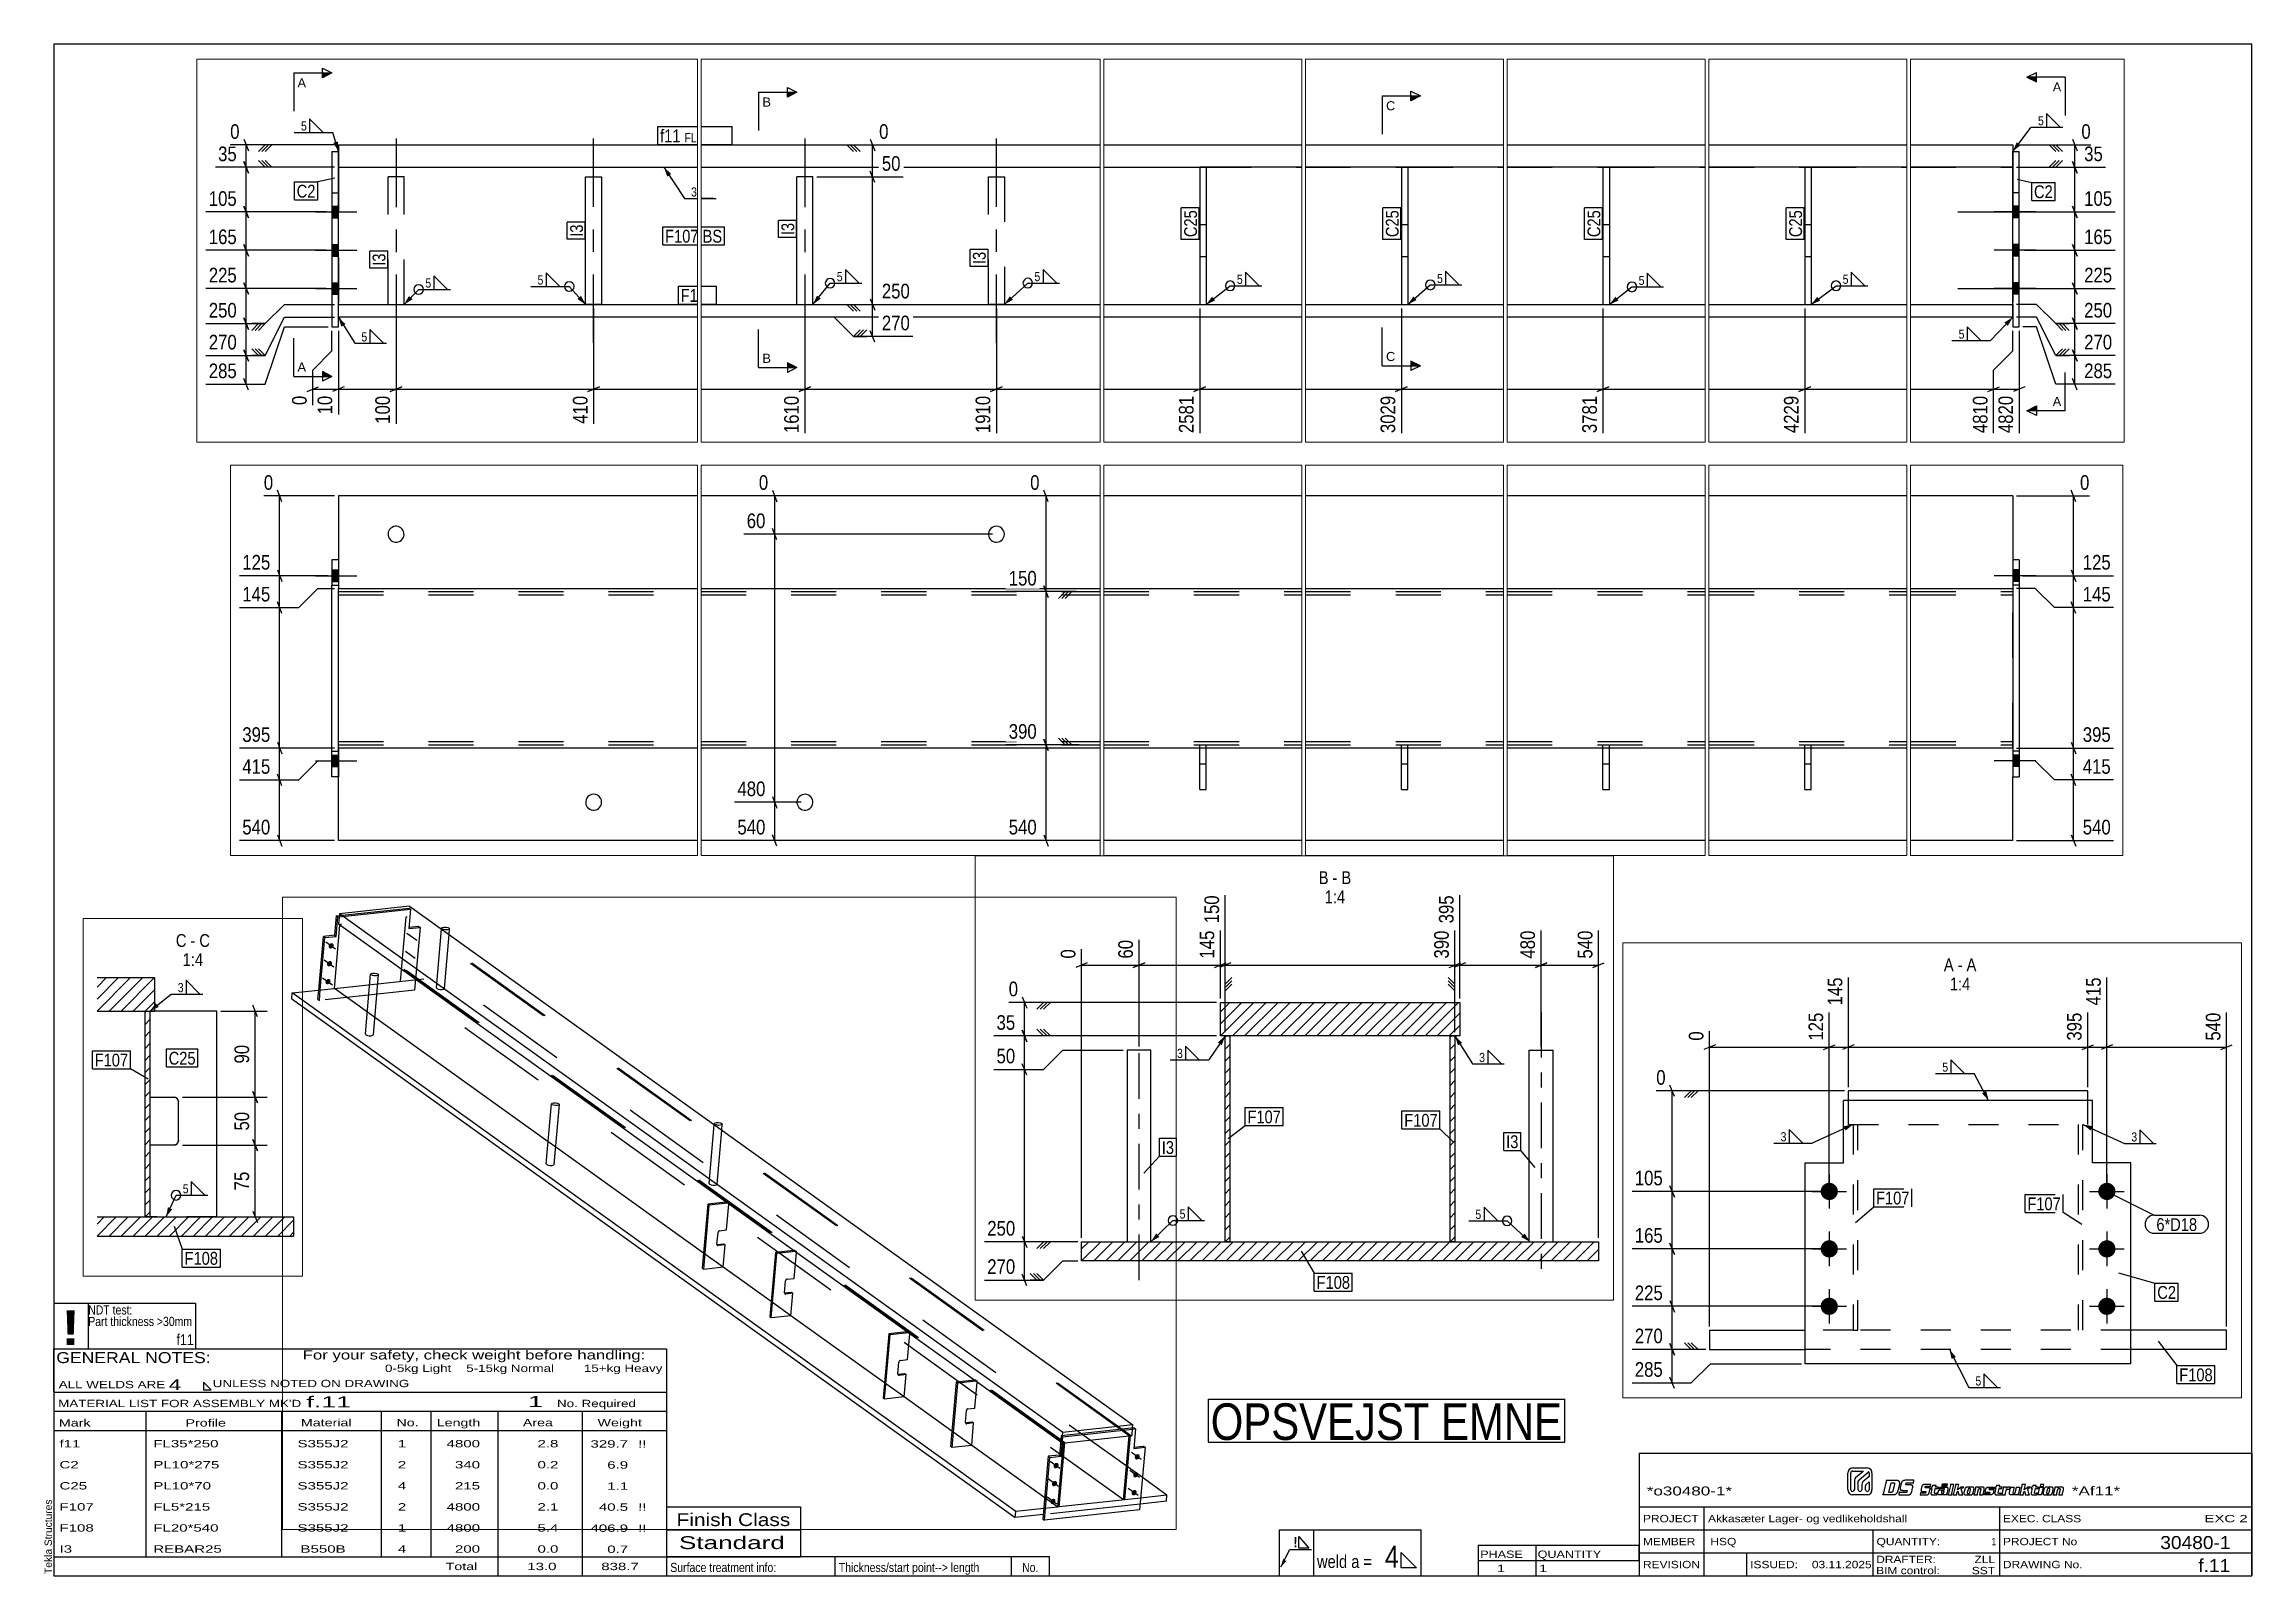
# Paper-space layout 'Layout1' of a CAD drawing. Header units: millimetres. Extents: x 2 to 579, y 5 to 405.
# The model-space entities are those that its viewports show. They can reach past a viewport. Long polylines and large blocks are cut down to what shows.
import ezdxf

# ---------------------------------------------------------------- set-up
doc = ezdxf.new("R2010")
doc.units = ezdxf.units.MM
doc.linetypes.add('DXK_LINE_DOT2', pattern=[3.9198, 1.9599, -1.9599])
doc.linetypes.add('DXK_LINE_DOT3', pattern=[5.9187, 2.979, -0.9799, 0.9799, -0.9799])
for name, color, linetype in [('GRAPHICAL_OBJECTS', 7, 'Continuous'), ('MÅLSÆTNING', 7, 'Continuous'), ('STÅL', 7, 'Continuous'), ('TEKST', 7, 'Continuous')]:
    doc.layers.add(name, color=color, linetype=linetype)
doc.layers.add('Viewport layer', color=7, linetype='Continuous', plot=False)
doc.styles.add('Arial', font='ARIAL.TTF', dxfattribs={"height": 0.2})
doc.styles.add('Arial Black', font='ARIBLK.TTF', dxfattribs={"height": 0.2})
doc.styles.add('Arial Narrow', font='ARIALN.TTF', dxfattribs={"height": 0.2})
doc.styles.add('Arial Narrow Bold', font='ARIALNB.TTF', dxfattribs={"height": 0.2})
doc.styles.add('Arial Rounded MT Bold', font='ARLRDBD.TTF', dxfattribs={"height": 0.2})
doc.styles.add('IDAutomationHC39M', font='IDAUTOMATIONHC39M.TTF', dxfattribs={"height": 0.2})

psp = doc.layouts.get("Layout1")

# ---------------------------------------------------------------- texts
at = {"layer": 'GRAPHICAL_OBJECTS', "color": 7, "linetype": 'Continuous', "style": 'Arial Narrow'}
for s, height, p in [('NDT test:', 2.386, (14, 73.25)), ('Part thickness >30mm', 2.3861, (14, 70.25)), ('f11', 2.863, (37.02, 65.25)), ('4', 5.73, (352.61, 7.11)), ('1', 1.91, (511.03, 13)), ('Surface treatment info:', 2.3861, (166, 6)), ('Thickness/start point--> length', 2.3861, (210, 6)), ('weld a =', 3.34, (334.88, 7.06))]:
    psp.add_text(s, height=height, dxfattribs=at).set_placement(p)
at = {"layer": 'GRAPHICAL_OBJECTS', "color": 2, "linetype": 'Continuous', "style": 'Arial Black'}
psp.add_text('!', height=9.07, dxfattribs=at).set_placement((7, 65.25))
at = {"layer": 'GRAPHICAL_OBJECTS', "color": 7}
for s, height, style, width, p in [('GENERAL NOTES:', 2.8633, 'Arial Narrow', 1.4, (5.65, 60.56)), ('ALL WELDS ARE', 1.9089, 'Arial Narrow', 1.6, (6.29, 54)), ('UNLESS NOTED ON DRAWING', 1.9089, 'Arial Narrow', 1.6, (46.52, 54.28)), ('f.11', 2.912, 'Arial Rounded MT Bold', 1.794707, (70.97, 48.97)), ('1', 2.91, 'Arial Rounded MT Bold', 1.794707, (128.86, 49.06)), ("MATERIAL LIST FOR ASSEMBLY MK'D", 1.9089, 'Arial Narrow', 1.6, (6.15, 49.06)), ('No. Required', 1.9089, 'Arial Narrow', 1.6, (136.41, 49.06)), ('Mark', 1.909, 'Arial Narrow', 1.7, (6.34, 44)), ('Profile', 1.909, 'Arial Narrow', 1.7, (39.41, 44)), ('Material', 1.909, 'Arial Narrow', 1.7, (69.54, 44.06)), ('No.', 1.909, 'Arial Narrow', 1.7, (94.5, 44.06)), ('Length', 1.909, 'Arial Narrow', 1.7, (105, 44.06)), ('Area', 1.909, 'Arial Narrow', 1.7, (127.5, 44.06)), ('Weight', 1.909, 'Arial Narrow', 1.7, (147, 44.06)), ('PHASE', 1.909, 'Arial Narrow', 1.5, (377.5, 9.69)), ('QUANTITY', 1.909, 'Arial Narrow', 1.5, (392.5, 9.69))]:
    psp.add_text(s, height=height, dxfattribs=dict(at, style=style, width=width)).set_placement(p)
at = {"layer": 'GRAPHICAL_OBJECTS', "color": 7, "linetype": 'Continuous'}
for s, height, style, width, p in [('For your safety, check weight before handling:  ', 2.3861, 'Arial Narrow', 1.6, (70, 61.5)), ('0-5kg Light    5-15kg Normal        15+kg Heavy', 1.9089, 'Arial Narrow', 1.6, (91.5, 58.25)), ('4', 2.86, 'Arial Narrow', 1.794707, (35, 53.5)), ('f11', 1.909, 'Arial Narrow', 1.794707, (6.5, 38.56)), ('FL35*250', 1.909, 'Arial Narrow', 1.794707, (31, 38.56)), ('S355J2', 1.909, 'Arial Narrow', 1.794707, (68.66, 38.56)), ('1', 1.91, 'Arial Narrow', 1.794707, (94.86, 38.56)), ('4800', 1.909, 'Arial Narrow', 1.794707, (107.58, 38.56)), ('2.8', 1.909, 'Arial Narrow', 1.794707, (131.32, 38.56)), ('329.7', 1.909, 'Arial Narrow', 1.794707, (145.15, 38.5)), ('!!', 1.909, 'Arial Narrow', 1.794707, (157.6, 38.5)), ('C2', 1.909, 'Arial Narrow', 1.794707, (6.5, 33.06)), ('PL10*275', 1.909, 'Arial Narrow', 1.794707, (31, 33.06)), ('S355J2', 1.909, 'Arial Narrow', 1.794707, (68.66, 33.06)), ('2', 1.91, 'Arial Narrow', 1.794707, (94.86, 33.06)), ('340', 1.909, 'Arial Narrow', 1.794707, (109.77, 33.06)), ('0.2', 1.909, 'Arial Narrow', 1.794707, (131.32, 33.06)), ('6.9', 1.909, 'Arial Narrow', 1.794707, (149.53, 33)), ('C25', 1.909, 'Arial Narrow', 1.794707, (6.5, 27.56)), ('PL10*70', 1.909, 'Arial Narrow', 1.794707, (31, 27.56)), ('S355J2', 1.909, 'Arial Narrow', 1.794707, (68.66, 27.56)), ('4', 1.91, 'Arial Narrow', 1.794707, (94.86, 27.56)), ('215', 1.909, 'Arial Narrow', 1.794707, (109.77, 27.56)), ('0.0', 1.909, 'Arial Narrow', 1.794707, (131.32, 27.56)), ('1.1', 1.909, 'Arial Narrow', 1.794707, (149.53, 27.5)), ('F107', 1.909, 'Arial Narrow', 1.794707, (6.5, 22.06)), ('FL5*215', 1.909, 'Arial Narrow', 1.794707, (31, 22.06)), ('S355J2', 1.909, 'Arial Narrow', 1.794707, (68.66, 22.06)), ('2', 1.91, 'Arial Narrow', 1.794707, (94.86, 22.06)), ('4800', 1.909, 'Arial Narrow', 1.794707, (107.58, 22.06)), ('2.1', 1.909, 'Arial Narrow', 1.794707, (131.32, 22.06)), ('40.5', 1.909, 'Arial Narrow', 1.794707, (147.34, 22)), ('!!', 1.909, 'Arial Narrow', 1.794707, (157.6, 22)), ('*o30480-1*', 2.333, 'IDAutomationHC39M', 1.425378, (421, 26)), ('*Af11*', 2.333, 'IDAutomationHC39M', 1.425378, (532, 26.01)), ('F108', 1.909, 'Arial Narrow', 1.794707, (6.5, 16.56)), ('FL20*540', 1.909, 'Arial Narrow', 1.794707, (31, 16.56)), ('S355J2', 1.909, 'Arial Narrow', 1.794707, (68.66, 16.56)), ('1', 1.91, 'Arial Narrow', 1.794707, (94.86, 16.56)), ('4800', 1.909, 'Arial Narrow', 1.794707, (107.58, 16.56)), ('5.4', 1.909, 'Arial Narrow', 1.794707, (131.32, 16.56)), ('406.9', 1.909, 'Arial Narrow', 1.794707, (145.15, 16.5)), ('!!', 1.909, 'Arial Narrow', 1.794707, (157.6, 16.5)), ('Finish Class', 3.3405, 'Arial Narrow', 1.425378, (167.62, 18)), ('PROJECT', 1.909, 'Arial Narrow', 1.425378, (420, 19)), ('Akkasæter Lager- og vedlikeholdshall', 1.9089, 'Arial Narrow', 1.425378, (437, 19)), ('EXEC. CLASS', 1.9089, 'Arial Narrow', 1.425378, (514, 19)), ('EXC 2', 1.909, 'Arial Narrow', 1.780292, (566.64, 19)), ('I3', 1.909, 'Arial Narrow', 1.794707, (6.5, 11.06)), ('REBAR25', 1.909, 'Arial Narrow', 1.794707, (31, 11.06)), ('B550B', 1.909, 'Arial Narrow', 1.794707, (69.43, 11.06)), ('4', 1.91, 'Arial Narrow', 1.794707, (94.86, 11.06)), ('200', 1.909, 'Arial Narrow', 1.794707, (109.77, 11.06)), ('0.0', 1.909, 'Arial Narrow', 1.794707, (131.32, 11.06)), ('0.7', 1.909, 'Arial Narrow', 1.794707, (149.53, 11)), ('Standard', 3.34, 'Arial Narrow', 1.780292, (168.26, 12)), ('MEMBER', 1.909, 'Arial Narrow', 1.425378, (420, 13)), ('HSQ', 1.909, 'Arial Narrow', 1.42538, (437.61, 13)), ('QUANTITY:', 1.909, 'Arial Narrow', 1.425378, (481, 13)), ('PROJECT No', 1.909, 'Arial Narrow', 1.425378, (514, 13)), ('30480-1', 3.397, 'Arial Rounded MT Bold', 1.1, (555.09, 12)), ('Total', 1.909, 'Arial Narrow', 1.7, (107.33, 6.5)), ('13.0', 1.909, 'Arial Narrow', 1.794707, (128.64, 6.5)), ('838.7', 1.909, 'Arial Narrow', 1.794707, (147.96, 6.5)), ('1', 1.91, 'Arial Narrow', 1.794707, (381.82, 6)), ('1', 1.91, 'Arial Narrow', 1.794707, (392.86, 6)), ('REVISION', 1.909, 'Arial Narrow', 1.425378, (420, 7)), ('ISSUED:', 1.909, 'Arial Narrow', 1.425378, (448, 7)), ('03.11.2025', 1.909, 'Arial Narrow', 1.425378, (464.11, 7)), ('DRAFTER:', 1.909, 'Arial Narrow', 1.425378, (480.91, 8.35)), ('BIM control:', 1.9089, 'Arial Narrow', 1.425378, (480.9, 5.44)), ('SST', 1.909, 'Arial Narrow', 1.425378, (505.88, 5.43)), ('ZLL', 1.909, 'Arial Narrow', 1.425378, (506.58, 8.35)), ('DRAWING No.', 1.9089, 'Arial Narrow', 1.425378, (514, 7)), ('f.11', 3.397, 'Arial Rounded MT Bold', 1.1, (565.03, 6))]:
    psp.add_text(s, height=height, dxfattribs=dict(at, style=style, width=width)).set_placement(p)
at = {"layer": 'GRAPHICAL_OBJECTS', "color": 174, "linetype": 'Continuous', "style": 'Arial'}
psp.add_text('Tekla Structures', height=1.9102, rotation=90, dxfattribs=at).set_placement((4.5, 5.5))
at = {"layer": 'GRAPHICAL_OBJECTS', "color": 2, "linetype": 'Continuous', "style": 'Arial Narrow Bold', "width": 0.99921}
psp.add_text('!', height=2.73, dxfattribs=at).set_placement((328.73, 12.42))
at = {"layer": 'GRAPHICAL_OBJECTS', "color": 7, "style": 'Arial Narrow'}
psp.add_text('No.', height=2.386, dxfattribs=at).set_placement((257.87, 6))

msp = doc.modelspace()

# ---------------------------------------------------------------- hatches: boundary and pattern name
at = {"layer": 'STÅL', "linetype": 'Continuous'}
for points in [[(47196, 1832.8), (47197.2, 1834.3), (47198.6, 1835.4), (47200.2, 1836.3), (47201.8, 1836.9), (47203.5, 1837), (47205.1, 1836.8), (47206.5, 1836.3), (47207.8, 1835.4), (47208.7, 1834.2), (47209.4, 1832.8), (47209.8, 1831.2), (47209.8, 1829.4), (47209.5, 1827.6), (47208.8, 1825.9), (47207.9, 1824.3), (47206.7, 1822.9), (47205.2, 1821.7), (47203.7, 1820.8), (47202, 1820.3), (47200.4, 1820.1), (47198.8, 1820.3), (47197.3, 1820.9), (47196.1, 1821.7), (47195.1, 1822.9), (47194.4, 1824.4), (47194, 1826), (47194, 1827.7), (47194.3, 1829.5), (47195, 1831.2)], [(47191.1, 1776.7), (47192.3, 1778.1), (47193.7, 1779.3), (47195.3, 1780.2), (47196.9, 1780.7), (47198.6, 1780.9), (47200.2, 1780.7), (47201.6, 1780.1), (47202.8, 1779.2), (47203.8, 1778), (47204.5, 1776.6), (47204.9, 1775), (47204.9, 1773.3), (47204.6, 1771.5), (47203.9, 1769.8), (47203, 1768.1), (47201.7, 1766.7), (47200.3, 1765.5), (47198.7, 1764.7), (47197.1, 1764.1), (47195.4, 1763.9), (47193.9, 1764.1), (47192.4, 1764.7), (47191.2, 1765.6), (47190.2, 1766.8), (47189.5, 1768.2), (47189.1, 1769.8), (47189.1, 1771.6), (47189.4, 1773.3), (47190.1, 1775.1)], [(47186.1, 1720.5), (47187.4, 1721.9), (47188.8, 1723.1), (47190.4, 1724), (47192, 1724.5), (47193.7, 1724.7), (47195.2, 1724.5), (47196.7, 1724), (47197.9, 1723.1), (47198.9, 1721.9), (47199.6, 1720.4), (47200, 1718.8), (47200, 1717.1), (47199.7, 1715.3), (47199, 1713.6), (47198, 1712), (47196.8, 1710.5), (47195.4, 1709.4), (47193.8, 1708.5), (47192.2, 1707.9), (47190.5, 1707.8), (47188.9, 1708), (47187.5, 1708.5), (47186.3, 1709.4), (47185.3, 1710.6), (47184.6, 1712), (47184.2, 1713.7), (47184.2, 1715.4), (47184.5, 1717.2), (47185.2, 1718.9)], [(27939, 447.4), (27939, 429.4), (27949, 429.4), (27949, 447.4)], [(27939, 447.4), (27939, 429.4), (27949, 429.4), (27949, 447.4)], [(27939, 447.4), (27939, 429.4), (27949, 429.4), (27949, 447.4)], [(32759, 429.4), (32759, 447.4), (32749, 447.4), (32749, 429.4)], [(32759, 429.4), (32759, 447.4), (32749, 447.4), (32749, 429.4)], [(32759, 429.4), (32759, 447.4), (32749, 447.4), (32749, 429.4)], [(14804.1, 351.9), (14804.1, 369.9), (14794.1, 369.9), (14794.1, 351.9)], [(14804.1, 351.9), (14804.1, 369.9), (14794.1, 369.9), (14794.1, 351.9)], [(19614.1, 351.9), (19614.1, 369.9), (19604.1, 369.9), (19604.1, 351.9)], [(19614.1, 351.9), (19614.1, 369.9), (19604.1, 369.9), (19604.1, 351.9)], [(14804.1, 291.9), (14804.1, 309.9), (14794.1, 309.9), (14794.1, 291.9)], [(14804.1, 291.9), (14804.1, 309.9), (14794.1, 309.9), (14794.1, 291.9)], [(19614.1, 291.9), (19614.1, 309.9), (19604.1, 309.9), (19604.1, 291.9)], [(19614.1, 291.9), (19614.1, 309.9), (19604.1, 309.9), (19604.1, 291.9)], [(14804.1, 231.9), (14804.1, 249.9), (14794.1, 249.9), (14794.1, 231.9)], [(14804.1, 231.9), (14804.1, 249.9), (14794.1, 249.9), (14794.1, 231.9)], [(19614.1, 231.9), (19614.1, 249.9), (19604.1, 249.9), (19604.1, 231.9)], [(19614.1, 231.9), (19614.1, 249.9), (19604.1, 249.9), (19604.1, 231.9)], [(49722.2, 231.5), (49723.4, 232.9), (49724.8, 234.1), (49726.4, 234.9), (49728, 235.5), (49729.7, 235.7), (49731.3, 235.5), (49732.7, 234.9), (49734, 234), (49734.9, 232.8), (49735.6, 231.4), (49736, 229.8), (49736, 228), (49735.7, 226.3), (49735, 224.5), (49734.1, 222.9), (49732.8, 221.5), (49731.4, 220.3), (49729.8, 219.4), (49728.2, 218.9), (49726.5, 218.7), (49725, 218.9), (49723.5, 219.5), (49722.3, 220.4), (49721.3, 221.6), (49720.6, 223), (49720.2, 224.6), (49720.2, 226.3), (49720.5, 228.1), (49721.2, 229.8)], [(38828.2, 215.6, -1), (38810.2, 215.6, -1)], [(39118.2, 215.6, -1), (39100.2, 215.6, -1)], [(49467.6, 203.9), (49468.9, 205.4), (49470.3, 206.5), (49471.9, 207.4), (49473.5, 208), (49475.2, 208.1), (49476.7, 207.9), (49478.2, 207.4), (49479.4, 206.5), (49480.4, 205.3), (49481.1, 203.9), (49481.5, 202.3), (49481.5, 200.5), (49481.2, 198.7), (49480.5, 197), (49479.5, 195.4), (49478.3, 194), (49476.9, 192.8), (49475.3, 191.9), (49473.7, 191.4), (49472, 191.2), (49470.4, 191.4), (49469, 192), (49467.8, 192.8), (49466.8, 194), (49466.1, 195.5), (49465.7, 197.1), (49465.7, 198.8), (49466, 200.6), (49466.7, 202.3)], [(38828.2, 155.6, -1), (38810.2, 155.6, -1)], [(39118.2, 155.6, -1), (39100.2, 155.6, -1)], [(49717.2, 175.3), (49718.5, 176.7), (49719.9, 177.9), (49721.5, 178.8), (49723.1, 179.3), (49724.8, 179.5), (49726.3, 179.3), (49727.8, 178.7), (49729, 177.8), (49730, 176.7), (49730.7, 175.2), (49731.1, 173.6), (49731.1, 171.9), (49730.8, 170.1), (49730.1, 168.4), (49729.2, 166.8), (49727.9, 165.3), (49726.5, 164.1), (49724.9, 163.3), (49723.3, 162.7), (49721.6, 162.6), (49720.1, 162.7), (49718.6, 163.3), (49717.4, 164.2), (49716.4, 165.4), (49715.7, 166.8), (49715.3, 168.4), (49715.3, 170.2), (49715.6, 171.9), (49716.3, 173.7)], [(27939, 157.4), (27939, 139.4), (27949, 139.4), (27949, 157.4)], [(27939, 157.4), (27939, 139.4), (27949, 139.4), (27949, 157.4)], [(27939, 157.4), (27939, 139.4), (27949, 139.4), (27949, 157.4)], [(32759, 139.4), (32759, 157.4), (32749, 157.4), (32749, 139.4)], [(32759, 139.4), (32759, 157.4), (32749, 157.4), (32749, 139.4)], [(32759, 139.4), (32759, 157.4), (32749, 157.4), (32749, 139.4)], [(49462.7, 147.8), (49464, 149.2), (49465.4, 150.4), (49466.9, 151.3), (49468.6, 151.8), (49470.2, 152), (49471.8, 151.8), (49473.3, 151.2), (49474.5, 150.3), (49475.5, 149.1), (49476.2, 147.7), (49476.6, 146.1), (49476.6, 144.4), (49476.3, 142.6), (49475.6, 140.9), (49474.6, 139.2), (49473.4, 137.8), (49472, 136.6), (49470.4, 135.8), (49468.8, 135.2), (49467.1, 135), (49465.5, 135.2), (49464.1, 135.8), (49462.8, 136.7), (49461.9, 137.9), (49461.2, 139.3), (49460.8, 140.9), (49460.8, 142.7), (49461.1, 144.4), (49461.8, 146.2)], [(49712.3, 119.1), (49713.6, 120.5), (49715, 121.7), (49716.6, 122.6), (49718.2, 123.1), (49719.9, 123.3), (49721.4, 123.1), (49722.9, 122.6), (49724.1, 121.7), (49725.1, 120.5), (49725.8, 119.1), (49726.2, 117.4), (49726.2, 115.7), (49725.9, 113.9), (49725.2, 112.2), (49724.2, 110.6), (49723, 109.2), (49721.6, 108), (49720, 107.1), (49718.4, 106.6), (49716.7, 106.4), (49715.1, 106.6), (49713.7, 107.1), (49712.4, 108), (49711.5, 109.2), (49710.8, 110.7), (49710.4, 112.3), (49710.4, 114), (49710.7, 115.8), (49711.4, 117.5)], [(38828.2, 95.6, -1), (38810.2, 95.6, -1)], [(39118.2, 95.6, -1), (39100.2, 95.6, -1)], [(49457.8, 91.6), (49459, 93), (49460.5, 94.2), (49462, 95.1), (49463.7, 95.6), (49465.3, 95.8), (49466.9, 95.6), (49468.4, 95.1), (49469.6, 94.2), (49470.6, 93), (49471.3, 91.5), (49471.6, 89.9), (49471.7, 88.2), (49471.3, 86.4), (49470.7, 84.7), (49469.7, 83.1), (49468.5, 81.6), (49467.1, 80.5), (49465.5, 79.6), (49463.9, 79), (49462.2, 78.9), (49460.6, 79.1), (49459.2, 79.6), (49457.9, 80.5), (49456.9, 81.7), (49456.3, 83.1), (49455.9, 84.8), (49455.9, 86.5), (49456.2, 88.3), (49456.9, 90)]]:
    msp.add_hatch(color=96, dxfattribs=at).paths.add_polyline_path(points)
h = msp.add_hatch(dxfattribs=at)
h.set_pattern_fill('', scale=2.8, style=0, pattern_type=0)
h.set_pattern_definition([(45, (14.516, 276.957), (-6.2862, 6.2862), [])])
h.paths.add_polyline_path([(14.5, 312), (14.5, 277), (74.6, 277), (74.6, 312)])
h = msp.add_hatch(dxfattribs=at)
h.set_pattern_fill('', scale=2.8, style=0, pattern_type=0)
h.set_pattern_definition([(45, (6151.935, 276.1525), (-6.28618, 6.28618), [])])
h.paths.add_polyline_path([(6151.9, 311.2), (6151.9, 276.2), (6401.9, 276.2), (6401.9, 311.2)])
h = msp.add_hatch(dxfattribs=at)
h.set_pattern_fill('', scale=2.8, style=0, pattern_type=0)
h.set_pattern_definition([(45, (64.588, 61.957), (-6.28618, 6.28618), [])])
h.paths.add_polyline_path([(64.6, 277), (64.6, 62), (69.6, 62), (69.6, 277)])
h = msp.add_hatch(dxfattribs=at)
h.set_pattern_fill('', scale=2.8, style=0, pattern_type=0)
h.set_pattern_definition([(45, (6156.941, 61.1525), (-6.28618, 6.28618), [])])
h.paths.add_polyline_path([(6156.9, 276.2), (6156.9, 61.2), (6161.9, 61.2), (6161.9, 276.2)])
h = msp.add_hatch(dxfattribs=at)
h.set_pattern_fill('', scale=2.8, style=0, pattern_type=0)
h.set_pattern_definition([(45, (6391.935, 61.1525), (-6.28618, 6.28618), [])])
h.paths.add_polyline_path([(6391.9, 276.2), (6391.9, 61.2), (6396.9, 61.2), (6396.9, 276.2)])
h = msp.add_hatch(dxfattribs=at)
h.set_pattern_fill('', scale=2.8, style=0, pattern_type=0)
h.set_pattern_definition([(45, (14.516, 41.957), (-6.28618, 6.28618), [])])
h.paths.add_polyline_path([(14.5, 62), (14.5, 42), (219.6, 42), (219.6, 62)])
h = msp.add_hatch(dxfattribs=at)
h.set_pattern_fill('', scale=2.8, style=0, pattern_type=0)
h.set_pattern_definition([(45, (6006.935, 41.1525), (-6.28618, 6.28618), [])])
h.paths.add_polyline_path([(6006.9, 61.2), (6006.9, 41.2), (6546.9, 41.2), (6546.9, 61.2)])
at = {"layer": 'TEKST', "linetype": 'Continuous'}
for color, points in [(30, [(14779.1, 571.2), (14779.1, 578.7), (14794.1, 578.7)]), (30, [(19641.1, 572.2), (19641.1, 564.7), (19626.1, 572.2)]), (30, [(16376.6, 541), (16376.6, 548.5), (16391.6, 548.5)]), (30, [(17838.1, 535.2), (17838.1, 542.7), (17853.1, 542.7)]), (3, [(14803.4, 471.3), (14804.1, 455.9), (14796.2, 469.2)]), (3, [(19616.2, 465.5), (19604.1, 455.9), (19610.3, 470.1)]), (3, [(15319.4, 416.3), (15314.3, 430.9), (15325.7, 420.4)]), (3, [(15319.4, 416.3), (15314.3, 430.9), (15325.7, 420.4)]), (3, [(38983.1, 320.6), (38985.7, 310.6), (38978.7, 318.2)]), (3, [(78.9, 281.3), (69.6, 277), (75.8, 285.2)]), (3, [(38834.1, 283.7), (38844.2, 285.6), (38836.2, 279.2)]), (3, [(39092.3, 279.2), (39084.2, 285.6), (39094.3, 283.7)]), (3, [(6149.2, 269.3), (6156.9, 276.2), (6153.3, 266.5)]), (3, [(6400.1, 266.3), (6396.9, 276.2), (6404.4, 269)]), (3, [(14920.2, 224), (14907, 215.9), (14914.8, 229.2)]), (3, [(15184.3, 229.5), (15191.6, 215.9), (15178.7, 224.4)]), (3, [(16429, 225.2), (16416.6, 215.9), (16423.1, 229.9)]), (3, [(16730.2, 223.3), (16716.6, 215.9), (16725.1, 228.8)]), (3, [(17399, 222.1), (17384.9, 215.9), (17394.4, 228.1)]), (3, [(17846.9, 222.9), (17833.1, 215.9), (17842, 228.5)]), (3, [(18599.3, 222.2), (18585.1, 215.9), (18594.6, 228.1)]), (3, [(19047.4, 221.9), (19033.1, 215.9), (19042.8, 227.9)]), (3, [(14808.9, 181.2), (14804.1, 195.9), (14815.3, 185.2)]), (3, [(19591, 187.7), (19604.1, 195.9), (19596.4, 182.5)]), (30, [(16376.6, 117), (16376.6, 124.5), (16391.6, 117)]), (30, [(17838.1, 119.8), (17838.1, 127.3), (17853.1, 119.8)]), (30, [(14779.1, 103.3), (14779.1, 110.8), (14794.1, 103.3)]), (3, [(93, 70), (86.6, 62), (88.5, 72.1)]), (3, [(6088.3, 66.3), (6079.4, 61.2), (6084.9, 69.9)]), (3, [(6469.6, 69.8), (6475.3, 61.2), (6466.2, 66.1)]), (30, [(19641.1, 56.9), (19641.1, 49.4), (19626.1, 49.4)]), (3, [(38947, 40.6), (38944.7, 50.6), (38951.4, 42.8)])]:
    msp.add_hatch(color=color, dxfattribs=at).paths.add_polyline_path(points)

# ---------------------------------------------------------------- linework, layer by layer
at = {"layer": 'MÅLSÆTNING', "color": 7, "linetype": 'Continuous'}
for p, q in [((27943, 563.4), (27832.2, 563.4)), ((27860.6, 554.4), (27853.4, 572.4)), ((29547, 563.4), (29476.9, 563.4)), ((29498.1, 572.4), (29505.3, 554.4)), ((29972.4, 563.4), (29902, 563.4)), ((29930.4, 554.4), (29923.2, 572.4)), ((32755, 563.4), (32869, 563.4)), ((32847.8, 554.4), (32840.6, 572.4)), ((29505.3, 494.4), (29498.1, 512.4)), ((29843, 503.4), (29453.5, 503.4)), ((14689.6, 465.9), (14679.1, 455.4)), ((14700.1, 465.9), (14679.1, 465.9)), ((14694.8, 465.9), (14684.3, 455.4)), ((14700.1, 465.9), (14689.6, 455.4)), ((16437.4, 465.9), (16535, 465.9)), ((16469.7, 465.9), (16480.2, 455.4)), ((16469.7, 465.9), (16490.7, 465.9)), ((16474.9, 465.9), (16485.4, 455.4)), ((16480.2, 465.9), (16490.7, 455.4)), ((16506.6, 474.9), (16513.8, 456.9)), ((16510.2, 415.9), (16510.2, 465.9)), ((19660.9, 465.9), (19671.4, 455.4)), ((19660.9, 465.9), (19681.9, 465.9)), ((19666.2, 465.9), (19676.7, 455.4)), ((19671.4, 465.9), (19681.9, 455.4)), ((14656, 439.9), (14663.2, 421.9)), ((14689.6, 430.9), (14679.1, 441.4)), ((14689.6, 430.9), (14679.1, 441.4)), ((14694.8, 430.9), (14684.3, 441.4)), ((14694.8, 430.9), (14684.3, 441.4)), ((14700.1, 430.9), (14689.6, 441.4)), ((14700.1, 430.9), (14689.6, 441.4)), ((19660.9, 430.9), (19671.4, 441.4)), ((19660.9, 430.9), (19671.4, 441.4)), ((19666.2, 430.9), (19676.7, 441.4)), ((19666.2, 430.9), (19676.7, 441.4)), ((19671.4, 430.9), (19681.9, 441.4)), ((19671.4, 430.9), (19681.9, 441.4)), ((19697.8, 439.9), (19705, 421.9)), ((27933, 438.4), (27794.2, 438.4)), ((32765, 438.4), (32907, 438.4)), ((38839.2, 324.6), (38839.2, 439.2)), ((38839.2, 324.6), (38839.2, 439.2)), ((39109.2, 219.6), (39109.2, 439.2)), ((39109.2, 219.6), (39109.2, 439.2)), ((6156.9, 280.2), (6156.9, 423.1)), ((6156.9, 280.2), (6156.9, 423.1)), ((6401.9, 315.2), (6401.9, 423.1)), ((6401.9, 315.2), (6401.9, 423.1)), ((14798.1, 430.9), (14611.4, 430.9)), ((14659.6, 360.9), (14659.6, 430.9)), ((14700.1, 430.9), (14679.1, 430.9)), ((14700.1, 430.9), (14679.1, 430.9)), ((16422.6, 415.9), (16558.3, 415.9)), ((16422.6, 415.9), (16558.3, 415.9)), ((16513.8, 406.9), (16506.6, 424.9)), ((16513.8, 406.9), (16506.6, 424.9)), ((16510.2, 215.9), (16510.2, 415.9)), ((19610.1, 430.9), (19749.6, 430.9)), ((19660.9, 430.9), (19681.9, 430.9)), ((19660.9, 430.9), (19681.9, 430.9)), ((27887, 388.4), (27917, 418.4)), ((27887, 388.4), (27917, 418.4)), ((27917, 418.4), (27943, 418.4)), ((27917, 418.4), (27943, 418.4)), ((29930.4, 404.4), (29923.2, 422.4)), ((32784.2, 418.4), (32755, 418.4)), ((32784.2, 418.4), (32755, 418.4)), ((32814.2, 388.4), (32784.2, 418.4)), ((32814.2, 388.4), (32784.2, 418.4)), ((27860.6, 379.4), (27853.4, 397.4)), ((29974.4, 413.4), (29864, 413.4)), ((29926.8, 173.4), (29926.8, 413.4)), ((29956.8, 413.4), (29946.3, 402.9)), ((29967.3, 413.4), (29946.3, 413.4)), ((29956.8, 413.4), (29946.3, 402.9)), ((29967.3, 413.4), (29946.3, 413.4)), ((29962.1, 413.4), (29951.6, 402.9)), ((29962.1, 413.4), (29951.6, 402.9)), ((29967.3, 413.4), (29956.8, 402.9)), ((29967.3, 413.4), (29956.8, 402.9)), ((32847.8, 379.4), (32840.6, 397.4)), ((38819.2, 219.6), (38819.2, 402.4)), ((39089.2, 324.6), (39089.2, 402.4)), ((39234.2, 74.6), (39234.2, 402.4)), ((6066.9, 265.2), (6066.9, 376.5)), ((6066.9, 265.2), (6066.9, 376.5)), ((6151.9, 315.2), (6151.9, 386.3)), ((6396.9, 280.2), (6396.9, 386.3)), ((6486.9, 265.2), (6486.9, 386.3)), ((6486.9, 265.2), (6486.9, 386.3)), ((6546.9, 65.2), (6546.9, 386.3)), ((14663.2, 351.9), (14656, 369.9)), ((14656, 369.9), (14663.2, 351.9)), ((19697.8, 369.9), (19705, 351.9)), ((27794.2, 388.4), (27887, 388.4)), ((32907, 388.4), (32814.2, 388.4)), ((32844.2, 168.4), (32844.2, 388.4)), ((38694.2, 74.6), (38694.2, 382.9)), ((6012.9, 352.6), (6000.9, 347.8)), ((6006.9, 65.2), (6006.9, 366.8)), ((6006.9, 350.2), (6066.9, 350.2)), ((6072.9, 352.6), (6060.9, 347.8)), ((6060.9, 347.8), (6072.9, 352.6)), ((6066.9, 350.2), (6151.9, 350.2)), ((6145.9, 347.8), (6157.9, 352.6)), ((6145.9, 347.8), (6157.9, 352.6)), ((6162.9, 352.6), (6150.9, 347.8)), ((6162.9, 352.6), (6150.9, 347.8)), ((6151.9, 350.2), (6156.9, 350.2)), ((6156.9, 350.2), (6396.9, 350.2)), ((6390.9, 347.8), (6402.9, 352.6)), ((6390.9, 347.8), (6402.9, 352.6)), ((6407.9, 352.6), (6395.9, 347.8)), ((6407.9, 352.6), (6395.9, 347.8)), ((6396.9, 350.2), (6401.9, 350.2)), ((6401.9, 350.2), (6486.9, 350.2)), ((6492.9, 352.6), (6480.9, 347.8)), ((6480.9, 347.8), (6492.9, 352.6)), ((6486.9, 350.2), (6546.9, 350.2)), ((6540.9, 347.8), (6552.9, 352.6)), ((14785.1, 360.9), (14596.7, 360.9)), ((14785.1, 360.9), (14596.7, 360.9)), ((14659.6, 300.9), (14659.6, 360.9)), ((19518.1, 360.9), (19764.3, 360.9)), ((38700.2, 368.7), (38688.2, 363.9)), ((38694.2, 366.3), (38819.2, 366.3)), ((38813.2, 363.9), (38825.2, 368.7)), ((38813.2, 363.9), (38825.2, 368.7)), ((38819.2, 366.3), (38839.2, 366.3)), ((38845.2, 368.7), (38833.2, 363.9)), ((38845.2, 368.7), (38833.2, 363.9)), ((38839.2, 366.3), (39089.2, 366.3)), ((39083.2, 363.9), (39095.2, 368.7)), ((39115.2, 368.7), (39103.2, 363.9)), ((39115.2, 368.7), (39103.2, 363.9)), ((39109.2, 366.3), (39234.2, 366.3)), ((39228.2, 363.9), (39240.2, 368.7)), ((6156.9, 330.2), (6163.9, 337.2)), ((6156.9, 323.2), (6156.9, 337.2)), ((6156.9, 330.2), (6163.9, 337.2)), ((6156.9, 323.2), (6156.9, 337.2)), ((6156.9, 326.7), (6163.9, 333.7)), ((6156.9, 326.7), (6163.9, 333.7)), ((6156.9, 323.2), (6163.9, 330.2)), ((6156.9, 323.2), (6163.9, 330.2)), ((6396.9, 330.2), (6389.9, 337.2)), ((6396.9, 330.2), (6389.9, 337.2)), ((6396.9, 326.7), (6389.9, 333.7)), ((6396.9, 326.7), (6389.9, 333.7)), ((6396.9, 323.2), (6389.9, 330.2)), ((6396.9, 323.2), (6389.9, 330.2)), ((6396.9, 323.2), (6396.9, 337.2)), ((6396.9, 323.2), (6396.9, 337.2)), ((38657.5, 314.6), (38652.7, 326.6)), ((6147.9, 311.2), (5930.8, 311.2)), ((5944.9, 317.2), (5949.7, 305.2)), ((5967.3, 311.2), (5960.3, 304.2)), ((5974.3, 311.2), (5960.3, 311.2)), ((5970.8, 311.2), (5963.8, 304.2)), ((5974.3, 311.2), (5967.3, 304.2)), ((14785.1, 300.9), (14596.7, 300.9)), ((14785.1, 300.9), (14596.7, 300.9)), ((14663.2, 291.9), (14656, 309.9)), ((14656, 309.9), (14663.2, 291.9)), ((19622.6, 300.9), (19764.3, 300.9)), ((19697.8, 309.9), (19705, 291.9)), ((19701.4, 240.9), (19701.4, 300.9)), ((38835.2, 320.6), (38638.5, 320.6)), ((38655.1, 215.6), (38655.1, 320.6)), ((38675.1, 320.6), (38668.1, 313.6)), ((38682.1, 320.6), (38668.1, 320.6)), ((38678.6, 320.6), (38671.6, 313.6)), ((38682.1, 320.6), (38675.1, 313.6)), ((143.6, 277), (192.3, 277)), ((181.9, 271), (177.1, 283)), ((179.5, 187), (179.5, 277)), ((5967.3, 276.2), (5960.3, 283.2)), ((5967.3, 276.2), (5960.3, 283.2)), ((5970.8, 276.2), (5963.8, 283.2)), ((5970.8, 276.2), (5963.8, 283.2)), ((5974.3, 276.2), (5967.3, 283.2)), ((5974.3, 276.2), (5967.3, 283.2)), ((5974.3, 276.2), (5960.3, 276.2)), ((5974.3, 276.2), (5960.3, 276.2)), ((5967.3, 241.2), (5987.3, 261.2)), ((5967.3, 241.2), (5987.3, 261.2)), ((5987.3, 261.2), (6050.4, 261.2)), ((5987.3, 261.2), (6050.4, 261.2)), ((5915.2, 241.2), (5967.3, 241.2)), ((5949.7, 235.2), (5944.9, 247.2)), ((5947.3, 61.2), (5947.3, 241.2)), ((14785.1, 240.9), (14596.7, 240.9)), ((14656, 249.9), (14663.2, 231.9)), ((14659.6, 185.9), (14659.6, 240.9)), ((19518.1, 240.9), (19764.3, 240.9)), ((19518.1, 240.9), (19764.3, 240.9)), ((19705, 231.9), (19697.8, 249.9)), ((19697.8, 249.9), (19705, 231.9)), ((19701.4, 185.9), (19701.4, 240.9)), ((14689.6, 185.9), (14719.6, 215.9)), ((14689.6, 185.9), (14719.6, 215.9)), ((14719.6, 215.9), (14798.1, 215.9)), ((14719.6, 215.9), (14798.1, 215.9)), ((14894.5, 209.9), (14894.5, 29)), ((14894.5, 209.9), (14894.5, 29)), ((15204.1, 209.9), (15204.1, 29)), ((15204.1, 209.9), (15204.1, 29)), ((16404.1, 209.9), (16404.1, 14.4)), ((16404.1, 209.9), (16404.1, 14.4)), ((16432.7, 215.9), (16573, 215.9)), ((16432.7, 215.9), (16573, 215.9)), ((16469.7, 215.9), (16480.2, 205.4)), ((16469.7, 215.9), (16490.7, 215.9)), ((16469.7, 215.9), (16480.2, 205.4)), ((16469.7, 215.9), (16490.7, 215.9)), ((16474.9, 215.9), (16485.4, 205.4)), ((16474.9, 215.9), (16485.4, 205.4)), ((16480.2, 215.9), (16490.7, 205.4)), ((16480.2, 215.9), (16490.7, 205.4)), ((16506.6, 224.9), (16513.8, 206.9)), ((16506.6, 224.9), (16513.8, 206.9)), ((16510.2, 165.9), (16510.2, 215.9)), ((16704.1, 209.9), (16704.1, 14.4)), ((16704.1, 209.9), (16704.1, 14.4)), ((17374.9, 209.9), (17374.9, 14.4)), ((17374.9, 209.9), (17374.9, 14.4)), ((17823.1, 209.9), (17823.1, 14.4)), ((17823.1, 209.9), (17823.1, 14.4)), ((18575.1, 209.9), (18575.1, 14.4)), ((18575.1, 209.9), (18575.1, 14.4)), ((19023.1, 209.9), (19023.1, 14.4)), ((19641.4, 215.9), (19610.1, 215.9)), ((19641.4, 215.9), (19610.1, 215.9)), ((19671.4, 185.9), (19641.4, 215.9)), ((19671.4, 185.9), (19641.4, 215.9)), ((38815.2, 215.6), (38613.2, 215.6)), ((38815.2, 215.6), (38613.2, 215.6)), ((38652.7, 221.6), (38657.5, 209.6)), ((38657.5, 209.6), (38652.7, 221.6)), ((38655.1, 155.6), (38655.1, 215.6)), ((103.6, 187), (192.3, 187)), ((103.6, 187), (192.3, 187)), ((177.1, 193), (181.9, 181)), ((181.9, 181), (177.1, 193)), ((179.5, 137), (179.5, 187)), ((14596.7, 185.9), (14689.6, 185.9)), ((14596.7, 185.9), (14689.6, 185.9)), ((14663.2, 176.9), (14656, 194.9)), ((14679.1, 185.9), (14668.6, 175.4)), ((14689.6, 185.9), (14668.6, 185.9)), ((14679.1, 185.9), (14668.6, 175.4)), ((14689.6, 185.9), (14668.6, 185.9)), ((14684.3, 185.9), (14673.8, 175.4)), ((14684.3, 185.9), (14673.8, 175.4)), ((14689.6, 185.9), (14679.1, 175.4)), ((14689.6, 185.9), (14679.1, 175.4)), ((14689.6, 135.9), (14719.6, 195.9)), ((14689.6, 135.9), (14719.6, 195.9)), ((14719.6, 195.9), (14798.1, 195.9)), ((14719.6, 195.9), (14798.1, 195.9)), ((16450.2, 195.9), (16432.7, 195.9)), ((16480.2, 165.9), (16450.2, 195.9)), ((19641.4, 195.9), (19610.1, 195.9)), ((19641.4, 195.9), (19610.1, 195.9)), ((19671.4, 135.9), (19641.4, 195.9)), ((19671.4, 135.9), (19641.4, 195.9)), ((19764.3, 185.9), (19671.4, 185.9)), ((19671.4, 185.9), (19681.9, 175.4)), ((19671.4, 185.9), (19692.4, 185.9)), ((19764.3, 185.9), (19671.4, 185.9)), ((19671.4, 185.9), (19681.9, 175.4)), ((19671.4, 185.9), (19692.4, 185.9)), ((19676.7, 185.9), (19687.2, 175.4)), ((19676.7, 185.9), (19687.2, 175.4)), ((19681.9, 185.9), (19692.4, 175.4)), ((19681.9, 185.9), (19692.4, 175.4)), ((19705, 176.9), (19697.8, 194.9)), ((19697.8, 194.9), (19705, 176.9)), ((19701.4, 135.9), (19701.4, 185.9)), ((14689.6, 90.9), (14719.6, 180.9)), ((14719.6, 180.9), (14788.1, 180.9)), ((14794.1, 143.1), (14794.1, 174.9)), ((14804.1, 174.9), (14804.1, 43.7)), ((14804.1, 174.9), (14804.1, 43.7)), ((16480.2, 165.9), (16490.7, 176.4)), ((16573, 165.9), (16480.2, 165.9)), ((16480.2, 165.9), (16501.2, 165.9)), ((16485.4, 165.9), (16495.9, 176.4)), ((16490.7, 165.9), (16501.2, 176.4)), ((16513.8, 156.9), (16506.6, 174.9)), ((19604.1, 143.1), (19604.1, 174.9)), ((19604.1, 143.1), (19604.1, 174.9)), ((19614.1, 174.9), (19614.1, 14.4)), ((19641.4, 180.9), (19620.1, 180.9)), ((19671.4, 90.9), (19641.4, 180.9)), ((27943, 168.4), (27794.2, 168.4)), ((29978.5, 173.4), (29864, 173.4)), ((29978.5, 173.4), (29864, 173.4)), ((29923.2, 182.4), (29930.4, 164.4)), ((29930.4, 164.4), (29923.2, 182.4)), ((29926.8, 23.4), (29926.8, 173.4)), ((29956.8, 173.4), (29946.3, 183.9)), ((29956.8, 173.4), (29946.3, 183.9)), ((29967.3, 173.4), (29946.3, 173.4)), ((29967.3, 173.4), (29946.3, 173.4)), ((29962.1, 173.4), (29951.6, 183.9)), ((29962.1, 173.4), (29951.6, 183.9)), ((29967.3, 173.4), (29956.8, 183.9)), ((29967.3, 173.4), (29956.8, 183.9)), ((32755, 168.4), (32907, 168.4)), ((32755, 168.4), (32907, 168.4)), ((32840.6, 177.4), (32847.8, 159.4)), ((38652.7, 161.6), (38657.5, 149.6)), ((38657.5, 149.6), (38652.7, 161.6)), ((181.9, 131), (177.1, 143)), ((177.1, 143), (181.9, 131)), ((14656, 144.9), (14663.2, 126.9)), ((14679.1, 135.9), (14668.6, 146.4)), ((14679.1, 135.9), (14668.6, 146.4)), ((14684.3, 135.9), (14673.8, 146.4)), ((14684.3, 135.9), (14673.8, 146.4)), ((14689.6, 135.9), (14679.1, 146.4)), ((14689.6, 135.9), (14679.1, 146.4)), ((14764.1, 113.1), (14794.1, 143.1)), ((19574.1, 113.1), (19604.1, 143.1)), ((19574.1, 113.1), (19604.1, 143.1)), ((19671.4, 135.9), (19681.9, 146.4)), ((19671.4, 135.9), (19681.9, 146.4)), ((19676.7, 135.9), (19687.2, 146.4)), ((19676.7, 135.9), (19687.2, 146.4)), ((19681.9, 135.9), (19692.4, 146.4)), ((19681.9, 135.9), (19692.4, 146.4)), ((19705, 126.9), (19697.8, 144.9)), ((19697.8, 144.9), (19705, 126.9)), ((27887, 118.4), (27917, 148.4)), ((27887, 118.4), (27917, 148.4)), ((27917, 148.4), (27933, 148.4)), ((27917, 148.4), (27933, 148.4)), ((32784.2, 148.4), (32765, 148.4)), ((32784.2, 148.4), (32765, 148.4)), ((32814.2, 118.4), (32784.2, 148.4)), ((32814.2, 118.4), (32784.2, 148.4)), ((38815.2, 155.6), (38613.2, 155.6)), ((38815.2, 155.6), (38613.2, 155.6)), ((103.6, 137), (192.3, 137)), ((103.6, 137), (192.3, 137)), ((179.5, 62), (179.5, 137)), ((14596.7, 135.9), (14689.6, 135.9)), ((14659.6, 90.9), (14659.6, 135.9)), ((14689.6, 135.9), (14668.6, 135.9)), ((14689.6, 135.9), (14668.6, 135.9)), ((19764.3, 135.9), (19671.4, 135.9)), ((19671.4, 135.9), (19692.4, 135.9)), ((19764.3, 135.9), (19671.4, 135.9)), ((19671.4, 135.9), (19692.4, 135.9)), ((19701.4, 90.9), (19701.4, 135.9)), ((27794.2, 118.4), (27887, 118.4)), ((27860.6, 109.4), (27853.4, 127.4)), ((27857, 23.4), (27857, 118.4)), ((32907, 118.4), (32814.2, 118.4)), ((32847.8, 109.4), (32840.6, 127.4)), ((32844.2, 23.4), (32844.2, 118.4)), ((14663.2, 81.9), (14656, 99.9)), ((14764.1, 58.3), (14764.1, 113.1)), ((19574.1, 14.4), (19574.1, 113.1)), ((19705, 81.9), (19697.8, 99.9)), ((29498.1, 92.4), (29505.3, 74.4)), ((38815.2, 95.6), (38613.2, 95.6)), ((38652.7, 101.6), (38657.5, 89.6)), ((38655.1, 50.6), (38655.1, 95.6)), ((14596.7, 90.9), (14689.6, 90.9)), ((14755.1, 79.5), (14773.1, 86.7)), ((14764.1, 83.1), (14804.1, 83.1)), ((14813.1, 86.7), (14795.1, 79.5)), ((14813.1, 86.7), (14795.1, 79.5)), ((14804.1, 83.1), (14894.5, 83.1)), ((14903.5, 86.7), (14885.5, 79.5)), ((14885.5, 79.5), (14903.5, 86.7)), ((14894.5, 83.1), (15204.1, 83.1)), ((15213.1, 86.7), (15195.1, 79.5)), ((15195.1, 79.5), (15213.1, 86.7)), ((15204.1, 83.1), (16404.1, 83.1)), ((16413.1, 86.7), (16395.1, 79.5)), ((16395.1, 79.5), (16413.1, 86.7)), ((16404.1, 83.1), (16704.1, 83.1)), ((16713.1, 86.7), (16695.1, 79.5)), ((16695.1, 79.5), (16713.1, 86.7)), ((16704.1, 83.1), (17374.9, 83.1)), ((17383.9, 86.7), (17365.9, 79.5)), ((17365.9, 79.5), (17383.9, 86.7)), ((17374.9, 83.1), (17823.1, 83.1)), ((17832.1, 86.7), (17814.1, 79.5)), ((17814.1, 79.5), (17832.1, 86.7)), ((17823.1, 83.1), (18575.1, 83.1)), ((18584.1, 86.7), (18566.1, 79.5)), ((18566.1, 79.5), (18584.1, 86.7)), ((18575.1, 83.1), (19023.1, 83.1)), ((19014.1, 79.5), (19032.1, 86.7)), ((19565.1, 79.5), (19583.1, 86.7)), ((19574.1, 83.1), (19614.1, 83.1)), ((19623.1, 86.7), (19605.1, 79.5)), ((19764.3, 90.9), (19671.4, 90.9)), ((29543, 83.4), (29438.9, 83.4)), ((29501.7, 23.4), (29501.7, 83.4)), ((143.6, 62), (192.3, 62)), ((177.1, 68), (181.9, 56)), ((6002.9, 61.2), (5905.5, 61.2)), ((6002.9, 61.2), (5905.5, 61.2)), ((5944.9, 67.2), (5949.7, 55.2)), ((5944.9, 67.2), (5949.7, 55.2)), ((5947.3, 21.2), (5947.3, 61.2)), ((5967.3, 61.2), (5960.3, 54.2)), ((5974.3, 61.2), (5960.3, 61.2)), ((5967.3, 61.2), (5960.3, 54.2)), ((5974.3, 61.2), (5960.3, 61.2)), ((5970.8, 61.2), (5963.8, 54.2)), ((5970.8, 61.2), (5963.8, 54.2)), ((5974.3, 61.2), (5967.3, 54.2)), ((5974.3, 61.2), (5967.3, 54.2)), ((38690.2, 50.6), (38613.2, 50.6)), ((38690.2, 50.6), (38613.2, 50.6)), ((38657.5, 44.6), (38652.7, 56.6)), ((38652.7, 56.6), (38657.5, 44.6)), ((38655.1, 15.6), (38655.1, 50.6)), ((38675.1, 50.6), (38668.1, 57.6)), ((38675.1, 50.6), (38668.1, 57.6)), ((38682.1, 50.6), (38668.1, 50.6)), ((38682.1, 50.6), (38668.1, 50.6)), ((38678.6, 50.6), (38671.6, 57.6)), ((38678.6, 50.6), (38671.6, 57.6)), ((38682.1, 50.6), (38675.1, 57.6)), ((38682.1, 50.6), (38675.1, 57.6)), ((5949.7, 15.2), (5944.9, 27.2)), ((5960.3, 21.2), (5953.3, 28.2)), ((5963.8, 21.2), (5956.8, 28.2)), ((5967.3, 21.2), (5960.3, 28.2)), ((5967.3, 21.2), (5987.3, 41.2)), ((5987.3, 41.2), (6002.9, 41.2)), ((27943, 23.4), (27794.2, 23.4)), ((27853.4, 32.4), (27860.6, 14.4)), ((29544.6, 23.4), (29438.9, 23.4)), ((29505.3, 14.4), (29498.1, 32.4)), ((29983, 23.4), (29864, 23.4)), ((29923.2, 32.4), (29930.4, 14.4)), ((32755, 23.4), (32907, 23.4)), ((32840.6, 32.4), (32847.8, 14.4)), ((38675.1, 15.6), (38695.1, 35.6)), ((38695.1, 35.6), (38790.2, 35.6)), ((5905.5, 21.2), (5967.3, 21.2)), ((5967.3, 21.2), (5953.3, 21.2)), ((38613.2, 15.6), (38675.1, 15.6)), ((38657.5, 9.6), (38652.7, 21.6))]:
    msp.add_line(p, q, dxfattribs=at)
at = {"layer": 'STÅL', "color": 7, "linetype": 'DXK_LINE_DOT2'}
for p, q in [((47227.3, 1919.4), (47451.1, 1943.6)), ((47227.6, 1923.3), (47446.3, 1947)), ((47451.1, 1943.6), (47445.7, 1882.7)), ((47446.3, 1947), (47451.1, 1943.6)), ((47435.8, 1918.8), (47418.2, 1717.5)), ((47440.2, 1919.2), (47435.8, 1918.8)), ((49702.8, 293.3), (47435.8, 1918.8)), ((49707.2, 293.7), (47440.2, 1919.2)), ((47229.3, 1893.1), (47229.6, 1896.5)), ((47229.6, 1896.5), (47234, 1896.9)), ((49496.6, 271), (47229.6, 1896.5)), ((49500.9, 271.4), (47234, 1896.9)), ((47445.7, 1882.7), (47480.8, 1886.5)), ((47446.1, 1886.7), (47476.1, 1889.9)), ((47480.8, 1886.5), (47463.6, 1690)), ((47476.1, 1889.9), (47480.8, 1886.5)), ((47531.8, 1697), (47547.9, 1880.5)), ((47556.7, 1694.8), (47571.5, 1863.6)), ((47212, 1695.2), (47554.3, 1732.2)), ((49744.1, 162), (47554.3, 1732.2)), ((49685.2, 92), (47418.2, 1717.5)), ((47160.5, 1661.1), (47163, 1689.9)), ((47165.2, 1657.7), (47168.1, 1690.5)), ((47463.6, 1690), (47165.2, 1657.7)), ((47531.8, 1697), (47533.4, 1694.7)), ((47533.4, 1694.7), (47537.8, 1692.7)), ((47537.8, 1692.7), (47544, 1691.6)), ((47544, 1691.6), (47550.3, 1691.7)), ((47550.3, 1691.7), (47554.9, 1692.9)), ((47554.9, 1692.9), (47556.7, 1694.8)), ((47160.5, 1661.1), (47165.2, 1657.7)), ((47339.1, 1604.1), (47315.5, 1621)), ((48386.5, 1084.2), (48402.5, 1267.7)), ((48411.4, 1082), (48426.2, 1250.7)), ((47905.8, 1197.7), (47882.2, 1214.6)), ((48386.5, 1084.2), (48388, 1081.9)), ((48388, 1081.9), (48392.5, 1079.9)), ((48392.5, 1079.9), (48398.6, 1078.8)), ((48398.6, 1078.8), (48404.9, 1078.9)), ((48404.9, 1078.9), (48409.6, 1080)), ((48409.6, 1080), (48411.4, 1082)), ((48443.7, 1025.9), (48439.3, 1025.4)), ((48443.7, 1025.9), (48448.4, 1022.5)), ((48448.4, 1022.5), (48444.1, 1022)), ((48448.1, 1019.1), (48448.4, 1022.5)), ((48430.8, 821.2), (48368.8, 865.7)), ((48655.4, 874.1), (48651, 873.6)), ((48655.4, 874.1), (48660.1, 870.7)), ((48660.1, 870.7), (48655.8, 870.2)), ((48659.8, 867.3), (48660.1, 870.7)), ((48642.5, 669.4), (48580.5, 713.9)), ((49010.6, 619.4), (49006.2, 619)), ((49010.6, 619.4), (49015.3, 616)), ((49015.3, 616), (49010.9, 615.6)), ((49015, 612.6), (49015.3, 616)), ((27949, 463.4), (27949, 418.4)), ((32749, 463.4), (32749, 418.4)), ((49222.2, 467.7), (49217.8, 467.2)), ((49222.2, 467.7), (49226.9, 464.3)), ((49226.9, 464.3), (49222.5, 463.9)), ((49226.6, 460.9), (49226.9, 464.3)), ((14804.1, 455.9), (14804.1, 430.9)), ((19604.1, 455.9), (19604.1, 430.9)), ((48997.7, 414.8), (48935.7, 459.2)), ((14804.1, 430.9), (14804.1, 215.9)), ((14804.1, 430.9), (15366.6, 430.9)), ((14882, 215.9), (14882, 415.9)), ((14907, 415.9), (14882, 415.9)), ((14907, 215.9), (14907, 415.9)), ((16241.6, 430.9), (16866.6, 430.9)), ((16393.3, 415.9), (16393.3, 415.9)), ((16691.6, 215.9), (16691.6, 415.9)), ((16691.6, 415.9), (16716.6, 415.9)), ((16716.6, 415.9), (16716.6, 215.9)), ((17224.9, 430.9), (17374.9, 430.9)), ((17384.9, 430.9), (17374.9, 430.9)), ((17384.9, 430.9), (17534.9, 430.9)), ((17673.1, 430.9), (17823.1, 430.9)), ((17833.1, 430.9), (17823.1, 430.9)), ((17833.1, 430.9), (17983.1, 430.9)), ((18425.1, 430.9), (18575.1, 430.9)), ((18585.1, 430.9), (18575.1, 430.9)), ((18585.1, 430.9), (18735.1, 430.9)), ((18873.1, 430.9), (19023.1, 430.9)), ((19033.1, 430.9), (19023.1, 430.9)), ((19033.1, 430.9), (19183.1, 430.9)), ((19444.1, 430.9), (19604.1, 430.9)), ((19604.1, 430.9), (19604.1, 215.9)), ((27949, 168.4), (27949, 418.4)), ((32749, 168.4), (32749, 418.4)), ((27949, 413.4), (28511.5, 413.4)), ((27949, 408.4), (28511.5, 408.4)), ((29386.5, 413.4), (30011.5, 413.4)), ((29386.5, 408.4), (30011.5, 408.4)), ((30369.8, 413.4), (30679.8, 413.4)), ((30369.8, 408.4), (30679.8, 408.4)), ((30818, 413.4), (31128, 413.4)), ((30818, 408.4), (31128, 408.4)), ((31570, 413.4), (31880, 413.4)), ((31570, 408.4), (31880, 408.4)), ((32018, 413.4), (32328, 413.4)), ((32018, 408.4), (32328, 408.4)), ((32589, 413.4), (32749, 413.4)), ((32589, 408.4), (32749, 408.4)), ((17384.9, 340.9), (17374.9, 340.9)), ((17833.1, 340.9), (17823.1, 340.9)), ((18585.1, 340.9), (18575.1, 340.9)), ((19033.1, 340.9), (19023.1, 340.9)), ((38839.2, 285.6), (38839.2, 310.6)), ((39089.2, 285.6), (39089.2, 310.6)), ((49209.3, 263.1), (49147.3, 307.5)), ((49711.6, 294.2), (49713.6, 317.6)), ((69.6, 277), (69.6, 187)), ((74.6, 277), (69.6, 277)), ((17374.9, 290.9), (17384.9, 290.9)), ((17823.1, 290.9), (17833.1, 290.9)), ((18575.1, 290.9), (18585.1, 290.9)), ((19023.1, 290.9), (19033.1, 290.9)), ((38839.2, 285.6), (39089.2, 285.6)), ((38844.2, 285.6), (38844.2, 70.6)), ((38849.2, 70.6), (38849.2, 285.6)), ((39079.2, 285.6), (39079.2, 70.6)), ((39084.2, 70.6), (39084.2, 285.6)), ((49492.2, 270.5), (49494.2, 293.9)), ((49500.9, 271.4), (49702.8, 293.3)), ((49685.2, 92), (49702.8, 293.3)), ((49689.6, 92.5), (49707.2, 293.7)), ((49707.2, 293.7), (49702.8, 293.3)), ((49707.2, 293.7), (49711.6, 294.2)), ((49478.9, 69.7), (49496.6, 271)), ((49483.3, 70.2), (49500.9, 271.4)), ((49492.2, 270.5), (49488.1, 273.4)), ((49492.2, 270.5), (49496.6, 271)), ((49500.9, 271.4), (49496.6, 271)), ((14804.1, 195.9), (14804.1, 215.9)), ((14804.1, 215.9), (14882, 215.9)), ((14882, 215.9), (14907, 215.9)), ((14907, 215.9), (15191.6, 215.9)), ((15216.6, 215.9), (15191.6, 215.9)), ((15216.6, 215.9), (15366.6, 215.9)), ((16241.6, 215.9), (16391.6, 215.9)), ((16391.6, 215.9), (16416.6, 215.9)), ((16416.6, 215.9), (16691.6, 215.9)), ((16716.6, 215.9), (16691.6, 215.9)), ((16716.6, 215.9), (16866.6, 215.9)), ((17224.9, 215.9), (17374.9, 215.9)), ((17374.9, 215.9), (17384.9, 215.9)), ((17384.9, 215.9), (17534.9, 215.9)), ((17673.1, 215.9), (17823.1, 215.9)), ((17823.1, 215.9), (17833.1, 215.9)), ((17833.1, 215.9), (17983.1, 215.9)), ((18425.1, 215.9), (18575.1, 215.9)), ((18575.1, 215.9), (18585.1, 215.9)), ((18585.1, 215.9), (18735.1, 215.9)), ((18873.1, 215.9), (19023.1, 215.9)), ((19023.1, 215.9), (19033.1, 215.9)), ((19033.1, 215.9), (19183.1, 215.9)), ((19444.1, 215.9), (19604.1, 215.9)), ((19604.1, 195.9), (19604.1, 215.9)), ((94.6, 187), (96.1, 186.7)), ((99.3, 183.5), (99.6, 182)), ((27949, 178.4), (28511.5, 178.4)), ((27949, 173.4), (28511.5, 173.4)), ((27949, 168.4), (27949, 123.4)), ((29386.5, 178.4), (30011.5, 178.4)), ((29386.5, 173.4), (30011.5, 173.4)), ((30369.8, 178.4), (30679.8, 178.4)), ((30369.8, 173.4), (30679.8, 173.4)), ((30519.8, 168.4), (30519.8, 173.4)), ((30519.8, 173.4), (30529.8, 173.4)), ((30529.8, 168.4), (30529.8, 173.4)), ((30818, 178.4), (31128, 178.4)), ((30818, 173.4), (31128, 173.4)), ((30968, 168.4), (30968, 173.4)), ((30968, 173.4), (30978, 173.4)), ((30978, 168.4), (30978, 173.4)), ((31570, 178.4), (31880, 178.4)), ((31570, 173.4), (31880, 173.4)), ((31720, 168.4), (31720, 173.4)), ((31720, 173.4), (31730, 173.4)), ((31730, 168.4), (31730, 173.4)), ((32018, 178.4), (32328, 178.4)), ((32018, 173.4), (32328, 173.4)), ((32168, 168.4), (32168, 173.4)), ((32168, 173.4), (32178, 173.4)), ((32178, 168.4), (32178, 173.4)), ((32589, 178.4), (32749, 178.4)), ((32589, 173.4), (32749, 173.4)), ((32749, 168.4), (32749, 123.4)), ((99.6, 142), (99.3, 140.4)), ((30519.8, 143.4), (30529.8, 143.4)), ((30968, 143.4), (30978, 143.4)), ((31720, 143.4), (31730, 143.4)), ((32168, 143.4), (32178, 143.4)), ((69.6, 137), (69.6, 62)), ((96.1, 137.2), (94.6, 137)), ((49478.9, 69.7), (49438, 99)), ((49738.5, 97.8), (49483.3, 70.2)), ((38844.2, 70.6), (38794.2, 70.6)), ((38844.2, 70.6), (38849.2, 70.6)), ((39134.2, 70.6), (38849.2, 70.6)), ((49736.9, 79), (49433.4, 46.2)), ((49478.9, 69.7), (49435.1, 65)), ((49483.3, 70.2), (49478.9, 69.7)), ((139.6, 62), (69.6, 62)), ((6054.4, 61.2), (6079.4, 61.2)), ((6474.4, 61.2), (6499.4, 61.2)), ((39134.2, 50.6), (38794.2, 50.6))]:
    msp.add_line(p, q, dxfattribs=at)
at = {"layer": 'STÅL', "color": 2, "linetype": 'Continuous'}
for p, q in [((47447.5, 1952.5), (47228.1, 1928.8)), ((47447.5, 1952.5), (49714.4, 327)), ((47218.1, 1922.3), (47212.8, 1861.5)), ((47217.5, 1858.1), (47222.9, 1918.9)), ((47218.1, 1922.3), (47227.6, 1923.3)), ((47218.1, 1922.3), (47222.9, 1918.9)), ((47222.9, 1918.9), (47227.3, 1919.4)), ((47228.1, 1928.8), (47225.2, 1896)), ((49495, 303.2), (47228.1, 1928.8)), ((47212, 1695.2), (47229.3, 1893.1)), ((49488.1, 273.4), (47225.2, 1896)), ((47547.9, 1880.5), (47548.2, 1884.2)), ((47548.2, 1884.2), (47550, 1886.2)), ((47549.7, 1881.9), (47548.2, 1884.2)), ((47554.2, 1880), (47549.7, 1881.9)), ((47550, 1886.2), (47554.7, 1887.4)), ((47560.4, 1878.9), (47554.2, 1880)), ((47554.7, 1887.4), (47561, 1887.4)), ((47566.6, 1878.9), (47560.4, 1878.9)), ((47561, 1887.4), (47567.2, 1886.3)), ((47571.3, 1880.1), (47566.6, 1878.9)), ((47567.2, 1886.3), (47571.6, 1884.3)), ((47573.1, 1882.1), (47571.3, 1880.1)), ((47571.5, 1863.6), (47573.1, 1882.1)), ((47571.6, 1884.3), (47573.1, 1882.1)), ((47163, 1689.9), (47177.7, 1857.7)), ((47168.1, 1690.5), (47182.4, 1854.3)), ((47212.8, 1861.5), (47177.7, 1857.7)), ((47177.7, 1857.7), (47182.4, 1854.3)), ((47182.4, 1854.3), (47217.5, 1858.1)), ((47212.8, 1861.5), (47217.5, 1858.1)), ((47309.5, 1552.3), (47325.8, 1739.5)), ((47325.8, 1739.5), (47327.7, 1741.5)), ((47327.4, 1737.2), (47325.8, 1739.5)), ((47331.8, 1735.3), (47327.4, 1737.2)), ((47327.7, 1741.5), (47332.3, 1742.7)), ((47338, 1734.2), (47331.8, 1735.3)), ((47332.3, 1742.7), (47338.6, 1742.7)), ((47334.4, 1550.2), (47350.7, 1737.4)), ((47344.3, 1734.2), (47338, 1734.2)), ((47338.6, 1742.7), (47344.8, 1741.6)), ((47348.9, 1735.4), (47344.3, 1734.2)), ((47344.8, 1741.6), (47349.2, 1739.6)), ((47350.7, 1737.4), (47348.9, 1735.4)), ((47349.2, 1739.6), (47350.7, 1737.4)), ((47080.3, 1681), (47212, 1695.2)), ((47315.5, 1621), (47212, 1695.2)), ((47078.7, 1662.3), (47080.3, 1681)), ((47078.7, 1662.3), (49345.7, 36.7)), ((49347.3, 55.5), (47080.3, 1681)), ((47882.2, 1214.6), (47339.1, 1604.1)), ((47309.5, 1552.3), (47311, 1550)), ((47311, 1550), (47315.4, 1548)), ((47315.4, 1548), (47321.6, 1546.9)), ((47321.6, 1546.9), (47327.9, 1547)), ((47327.9, 1547), (47332.6, 1548.2)), ((47332.6, 1548.2), (47334.4, 1550.2)), ((47876.2, 1145.9), (47892.6, 1333.1)), ((47892.6, 1333.1), (47894.4, 1335.1)), ((47894.1, 1330.8), (47892.6, 1333.1)), ((47898.6, 1328.9), (47894.1, 1330.8)), ((47894.4, 1335.1), (47899.1, 1336.3)), ((47904.7, 1327.8), (47898.6, 1328.9)), ((47899.1, 1336.3), (47905.3, 1336.3)), ((47901.1, 1143.8), (47917.5, 1331)), ((47911, 1327.8), (47904.7, 1327.8)), ((47905.3, 1336.3), (47911.5, 1335.2)), ((47915.7, 1329), (47911, 1327.8)), ((47911.5, 1335.2), (47916, 1333.3)), ((47917.5, 1331), (47915.7, 1329)), ((47916, 1333.3), (47917.5, 1331)), ((48402.5, 1267.7), (48402.9, 1271.4)), ((48402.9, 1271.4), (48404.7, 1273.4)), ((48404.4, 1269.1), (48402.9, 1271.4)), ((48408.8, 1267.1), (48404.4, 1269.1)), ((48404.7, 1273.4), (48409.3, 1274.5)), ((48409.3, 1274.5), (48415.6, 1274.6)), ((48415.6, 1274.6), (48421.8, 1273.5)), ((48421.8, 1273.5), (48426.2, 1271.5)), ((48427.8, 1269.3), (48426, 1267.3)), ((48426.2, 1271.5), (48427.8, 1269.3)), ((48426.2, 1250.7), (48427.8, 1269.3)), ((48415, 1266), (48408.8, 1267.1)), ((48421.3, 1266.1), (48415, 1266)), ((48426, 1267.3), (48421.3, 1266.1)), ((48368.8, 865.7), (47905.8, 1197.7)), ((47876.2, 1145.9), (47877.7, 1143.6)), ((47877.7, 1143.6), (47882.2, 1141.7)), ((47882.2, 1141.7), (47888.4, 1140.6)), ((47888.4, 1140.6), (47894.6, 1140.6)), ((47894.6, 1140.6), (47899.3, 1141.8)), ((47899.3, 1141.8), (47901.1, 1143.8)), ((48382.3, 1019.2), (48364.7, 818)), ((48369.4, 814.6), (48387, 1015.9)), ((48439.3, 1025.4), (48382.3, 1019.2)), ((48387, 1015.9), (48382.3, 1019.2)), ((48444.1, 1022), (48387, 1015.9)), ((48441.1, 938.3), (48448.1, 1019.1)), ((48411.1, 893.3), (48414.3, 930.7)), ((48414.7, 932.2), (48414.3, 930.7)), ((48415.4, 933.6), (48414.7, 932.2)), ((48416.5, 934.7), (48415.4, 933.6)), ((48417.8, 935.5), (48416.5, 934.7)), ((48419.1, 935.9), (48417.8, 935.5)), ((48419.1, 935.9), (48441.1, 938.3)), ((48411.1, 892.5), (48432.3, 894.8)), ((48411.1, 893.3), (48411.1, 891.9)), ((48411.1, 891.9), (48411.7, 890.6)), ((48411.7, 890.6), (48412.5, 889.7)), ((48412.5, 889.7), (48413.7, 889.2)), ((48413.7, 889.2), (48415, 889.1)), ((48437, 891.4), (48415, 889.1)), ((48430.8, 821.2), (48437, 891.4)), ((48432.3, 894.8), (48437, 891.4)), ((48594, 867.5), (48576.4, 666.2)), ((48581.1, 662.8), (48598.7, 864.1)), ((48651, 873.6), (48594, 867.5)), ((48598.7, 864.1), (48594, 867.5)), ((48655.8, 870.2), (48598.7, 864.1)), ((48652.8, 786.5), (48659.8, 867.3)), ((48369.4, 814.6), (48364.7, 818)), ((48430.8, 821.2), (48369.4, 814.6)), ((48580.5, 713.9), (48430.8, 821.2)), ((48630.8, 784.1), (48629.4, 783.7)), ((48630.8, 784.1), (48652.8, 786.5)), ((48622.8, 741.5), (48626, 778.9)), ((48626.4, 780.4), (48626, 778.9)), ((48627.1, 781.8), (48626.4, 780.4)), ((48628.2, 782.9), (48627.1, 781.8)), ((48629.4, 783.7), (48628.2, 782.9)), ((48622.8, 740.8), (48643.9, 743)), ((48622.8, 741.5), (48622.8, 740.1)), ((48622.8, 740.1), (48623.3, 738.8)), ((48623.3, 738.8), (48624.2, 737.9)), ((48648.7, 739.7), (48626.7, 737.3)), ((48642.5, 669.4), (48648.7, 739.7)), ((48643.9, 743), (48648.7, 739.7)), ((48624.2, 737.9), (48625.4, 737.4)), ((48625.4, 737.4), (48626.7, 737.3)), ((48642.5, 669.4), (48581.1, 662.8)), ((48935.7, 459.2), (48642.5, 669.4)), ((48581.1, 662.8), (48576.4, 666.2)), ((48949.1, 612.8), (48931.5, 411.5)), ((48936.3, 408.1), (48953.9, 609.4)), ((49006.2, 619), (48949.1, 612.8)), ((48953.9, 609.4), (48949.1, 612.8)), ((49010.9, 615.6), (48953.9, 609.4)), ((49007.9, 531.8), (49015, 612.6)), ((28511.5, 563.4), (27949, 563.4)), ((27949, 563.4), (27949, 463.4)), ((30011.5, 563.4), (29386.5, 563.4)), ((30679.8, 563.4), (30369.8, 563.4)), ((31128, 563.4), (30818, 563.4)), ((31880, 563.4), (31570, 563.4)), ((32328, 563.4), (32018, 563.4)), ((32749, 563.4), (32589, 563.4)), ((32749, 563.4), (32749, 463.4)), ((48986, 529.4), (49007.9, 531.8)), ((48977.9, 486.8), (48981.2, 524.3)), ((48981.5, 525.7), (48981.2, 524.3)), ((48982.3, 527.1), (48981.5, 525.7)), ((48983.3, 528.2), (48982.3, 527.1)), ((48984.6, 529), (48983.3, 528.2)), ((48986, 529.4), (48984.6, 529)), ((48977.9, 486.8), (48978, 485.4)), ((48978, 486.1), (48999.1, 488.4)), ((48978, 485.4), (48978.5, 484.2)), ((49003.8, 485), (48981.9, 482.6)), ((48997.7, 414.8), (49003.8, 485)), ((48999.1, 488.4), (49003.8, 485)), ((14804.1, 465.9), (14804.1, 455.9)), ((14804.1, 465.9), (15366.6, 465.9)), ((16241.6, 465.9), (16866.6, 465.9)), ((17224.9, 465.9), (17534.9, 465.9)), ((17673.1, 465.9), (17983.1, 465.9)), ((18425.1, 465.9), (18735.1, 465.9)), ((18873.1, 465.9), (19183.1, 465.9)), ((19444.1, 465.9), (19604.1, 465.9)), ((19604.1, 465.9), (19604.1, 455.9)), ((27949, 463.4), (27939, 463.4)), ((27939, 463.4), (27939, 423.4)), ((27949, 463.4), (27949, 423.4)), ((32759, 463.4), (32749, 463.4)), ((32749, 463.4), (32749, 423.4)), ((32759, 463.4), (32759, 423.4)), ((48978.5, 484.2), (48979.4, 483.2)), ((48979.4, 483.2), (48980.6, 482.7)), ((48980.6, 482.7), (48981.9, 482.6)), ((49217.8, 467.2), (49160.7, 461.1)), ((49222.5, 463.9), (49165.4, 457.7)), ((14794.1, 455.9), (14794.1, 180.9)), ((14794.1, 455.9), (14804.1, 455.9)), ((14804.1, 215.9), (14804.1, 455.9)), ((19604.1, 215.9), (19604.1, 455.9)), ((19604.1, 455.9), (19614.1, 455.9)), ((19614.1, 180.9), (19614.1, 455.9)), ((49160.7, 461.1), (49143.1, 259.8)), ((49147.8, 256.4), (49165.4, 457.7)), ((49165.4, 457.7), (49160.7, 461.1)), ((49219.5, 380.1), (49226.6, 460.9)), ((14804.1, 430.9), (15366.6, 430.9)), ((15191.6, 215.9), (15191.6, 415.9)), ((15191.6, 415.9), (15216.6, 415.9)), ((15216.6, 415.9), (15216.6, 215.9)), ((16241.6, 430.9), (16866.6, 430.9)), ((16391.6, 215.9), (16391.6, 415.9)), ((16416.6, 415.9), (16391.6, 415.9)), ((16416.6, 215.9), (16416.6, 415.9)), ((17224.9, 430.9), (17374.9, 430.9)), ((17374.9, 430.9), (17374.9, 215.9)), ((17374.9, 430.9), (17384.9, 430.9)), ((17534.9, 430.9), (17384.9, 430.9)), ((17384.9, 430.9), (17384.9, 215.9)), ((17823.1, 430.9), (17673.1, 430.9)), ((17823.1, 430.9), (17823.1, 215.9)), ((17823.1, 430.9), (17833.1, 430.9)), ((17983.1, 430.9), (17833.1, 430.9)), ((17833.1, 430.9), (17833.1, 215.9)), ((18575.1, 430.9), (18425.1, 430.9)), ((18575.1, 430.9), (18575.1, 215.9)), ((18575.1, 430.9), (18585.1, 430.9)), ((18735.1, 430.9), (18585.1, 430.9)), ((18585.1, 430.9), (18585.1, 215.9)), ((19023.1, 430.9), (18873.1, 430.9)), ((19023.1, 430.9), (19023.1, 215.9)), ((19023.1, 430.9), (19033.1, 430.9)), ((19183.1, 430.9), (19033.1, 430.9)), ((19033.1, 430.9), (19033.1, 215.9)), ((19604.1, 430.9), (19444.1, 430.9)), ((27939, 123.4), (27939, 423.4)), ((27939, 423.4), (27949, 423.4)), ((27949, 423.4), (27949, 418.4)), ((27949, 168.4), (27949, 418.4)), ((27949, 418.4), (28511.5, 418.4)), ((29386.5, 418.4), (30011.5, 418.4)), ((30369.8, 418.4), (30679.8, 418.4)), ((30818, 418.4), (31128, 418.4)), ((31570, 418.4), (31880, 418.4)), ((32018, 418.4), (32328, 418.4)), ((32589, 418.4), (32749, 418.4)), ((32749, 423.4), (32749, 418.4)), ((32759, 423.4), (32749, 423.4)), ((32749, 418.4), (32749, 168.4)), ((32759, 423.4), (32759, 123.4)), ((48936.3, 408.1), (48931.5, 411.5)), ((48997.7, 414.8), (48936.3, 408.1)), ((49147.3, 307.5), (48997.7, 414.8)), ((14794.1, 390.9), (14804.1, 390.9)), ((19614.1, 390.9), (19604.1, 390.9)), ((49189.5, 335.1), (49192.8, 372.6)), ((49193.1, 374), (49192.8, 372.6)), ((49193.8, 375.4), (49193.1, 374)), ((49194.9, 376.5), (49193.8, 375.4)), ((49196.2, 377.3), (49194.9, 376.5)), ((49197.6, 377.7), (49196.2, 377.3)), ((49197.6, 377.7), (49219.5, 380.1)), ((49189.5, 334.4), (49210.7, 336.7)), ((49189.5, 335.1), (49189.6, 333.7)), ((49189.6, 333.7), (49190.1, 332.4)), ((49190.1, 332.4), (49191, 331.5)), ((49191, 331.5), (49192.1, 331)), ((49192.1, 331), (49193.5, 330.9)), ((49215.4, 333.3), (49193.5, 330.9)), ((49209.3, 263.1), (49215.4, 333.3)), ((49210.7, 336.7), (49215.4, 333.3)), ((49714.4, 327), (49495, 303.2)), ((49713.6, 317.6), (49714.4, 327)), ((14.5, 312), (74.6, 312)), ((74.6, 312), (74.6, 277)), ((6151.9, 276.2), (6151.9, 311.2)), ((6151.9, 311.2), (6401.9, 311.2)), ((6401.9, 311.2), (6401.9, 276.2)), ((38834.2, 245.6), (38834.2, 310.6)), ((39094.2, 310.6), (38834.2, 310.6)), ((39089.2, 320.6), (38839.2, 320.6)), ((38839.2, 310.6), (38839.2, 320.6)), ((39089.2, 310.6), (39089.2, 320.6)), ((39094.2, 245.6), (39094.2, 310.6)), ((49718, 318.1), (49489.8, 293.4)), ((49494.2, 293.9), (49495, 303.2)), ((49494.5, 290), (49722.7, 314.7)), ((49722.7, 314.7), (49717.4, 253.8)), ((49718, 318.1), (49722.7, 314.7)), ((14.5, 277), (74.6, 277)), ((64.6, 62), (64.6, 277)), ((64.6, 277), (69.6, 277)), ((69.6, 277), (69.6, 62)), ((139.6, 277), (74.6, 277)), ((139.6, 62), (139.6, 277)), ((49489.8, 293.4), (49484.5, 232.6)), ((49489.2, 229.2), (49494.5, 290)), ((49489.8, 293.4), (49494.5, 290)), ((6054.4, 261.2), (6054.4, 61.2)), ((6079.4, 261.2), (6054.4, 261.2)), ((6079.4, 61.2), (6079.4, 261.2)), ((6401.9, 276.2), (6151.9, 276.2)), ((6156.9, 61.2), (6156.9, 276.2)), ((6156.9, 276.2), (6161.9, 276.2)), ((6161.9, 276.2), (6161.9, 61.2)), ((6391.9, 61.2), (6391.9, 276.2)), ((6391.9, 276.2), (6396.9, 276.2)), ((6396.9, 276.2), (6396.9, 61.2)), ((6474.4, 61.2), (6474.4, 261.2)), ((6474.4, 261.2), (6499.4, 261.2)), ((6499.4, 61.2), (6499.4, 261.2)), ((49147.8, 256.4), (49143.1, 259.8)), ((49209.3, 263.1), (49147.8, 256.4)), ((49438, 99), (49209.3, 263.1)), ((49717.4, 253.8), (49752.5, 257.6)), ((49717.8, 257.8), (49747.8, 261)), ((49752.5, 257.6), (49735.3, 61.1)), ((49747.8, 261), (49752.5, 257.6)), ((38794.2, 245.6), (38834.2, 245.6)), ((38794.2, 35.6), (38794.2, 245.6)), ((39134.2, 245.6), (39094.2, 245.6)), ((39134.2, 35.6), (39134.2, 245.6)), ((49484.5, 232.6), (49449.4, 228.8)), ((49484.5, 232.6), (49489.2, 229.2)), ((14804.1, 195.9), (14804.1, 215.9)), ((14804.1, 215.9), (15366.6, 215.9)), ((16241.6, 215.9), (16866.6, 215.9)), ((17224.9, 215.9), (17534.9, 215.9)), ((17673.1, 215.9), (17983.1, 215.9)), ((18425.1, 215.9), (18735.1, 215.9)), ((18873.1, 215.9), (19183.1, 215.9)), ((19444.1, 215.9), (19604.1, 215.9)), ((19604.1, 215.9), (19604.1, 195.9)), ((49449.4, 228.8), (49432.2, 32.2)), ((49436.9, 28.8), (49454.1, 225.4)), ((49449.4, 228.8), (49454.1, 225.4)), ((49454.1, 225.4), (49489.2, 229.2)), ((69.6, 187), (94.6, 187)), ((96.1, 186.7), (94.6, 187)), ((15366.6, 195.9), (14804.1, 195.9)), ((14804.1, 180.9), (14804.1, 195.9)), ((16866.6, 195.9), (16241.6, 195.9)), ((17534.9, 195.9), (17224.9, 195.9)), ((17983.1, 195.9), (17673.1, 195.9)), ((18735.1, 195.9), (18425.1, 195.9)), ((19183.1, 195.9), (18873.1, 195.9)), ((19604.1, 195.9), (19444.1, 195.9)), ((19604.1, 195.9), (19604.1, 180.9)), ((99.6, 182), (99.3, 183.5)), ((99.6, 142), (99.6, 182)), ((14794.1, 180.9), (14804.1, 180.9)), ((19604.1, 180.9), (19614.1, 180.9)), ((27939, 163.4), (27949, 163.4)), ((27949, 123.4), (27949, 168.4)), ((28511.5, 168.4), (27949, 168.4)), ((30011.5, 168.4), (29386.5, 168.4)), ((30679.8, 168.4), (30369.8, 168.4)), ((30519.8, 103.4), (30519.8, 168.4)), ((30529.8, 103.4), (30529.8, 168.4)), ((31128, 168.4), (30818, 168.4)), ((30968, 103.4), (30968, 168.4)), ((30978, 103.4), (30978, 168.4)), ((31880, 168.4), (31570, 168.4)), ((31720, 103.4), (31720, 168.4)), ((31730, 103.4), (31730, 168.4)), ((32328, 168.4), (32018, 168.4)), ((32168, 103.4), (32168, 168.4)), ((32178, 103.4), (32178, 168.4)), ((32749, 168.4), (32589, 168.4)), ((32749, 168.4), (32749, 123.4)), ((32759, 163.4), (32749, 163.4)), ((49821.2, 106.7), (49744.1, 162)), ((99.3, 140.4), (99.6, 142)), ((94.6, 137), (69.6, 137)), ((94.6, 137), (96.1, 137.2)), ((27949, 123.4), (27939, 123.4)), ((27949, 23.4), (27949, 123.4)), ((32749, 123.4), (32759, 123.4)), ((32749, 23.4), (32749, 123.4)), ((30519.8, 103.4), (30529.8, 103.4)), ((30968, 103.4), (30978, 103.4)), ((31720, 103.4), (31730, 103.4)), ((32168, 103.4), (32178, 103.4)), ((49821.2, 106.7), (49738.5, 97.8)), ((49819.6, 88), (49821.2, 106.7)), ((38694.2, 70.6), (38794.2, 70.6)), ((38694.2, 70.6), (38694.2, 50.6)), ((39234.2, 70.6), (39134.2, 70.6)), ((39234.2, 50.6), (39234.2, 70.6)), ((49819.6, 88), (49736.9, 79)), ((14.5, 62), (219.6, 62)), ((69.6, 62), (64.6, 62)), ((219.6, 62), (219.6, 42)), ((6006.9, 41.2), (6006.9, 61.2)), ((6006.9, 61.2), (6546.9, 61.2)), ((6161.9, 61.2), (6156.9, 61.2)), ((6396.9, 61.2), (6391.9, 61.2)), ((6546.9, 61.2), (6546.9, 41.2)), ((38694.2, 50.6), (38794.2, 50.6)), ((39234.2, 50.6), (39134.2, 50.6)), ((49345.7, 36.7), (49347.3, 55.5)), ((49433.4, 46.2), (49345.7, 36.7)), ((49435.1, 65), (49347.3, 55.5)), ((49735.3, 61.1), (49436.9, 28.8)), ((14.5, 42), (219.6, 42)), ((6546.9, 41.2), (6006.9, 41.2)), ((28511.5, 23.4), (27949, 23.4)), ((30011.5, 23.4), (29386.5, 23.4)), ((30679.8, 23.4), (30369.8, 23.4)), ((31128, 23.4), (30818, 23.4)), ((31880, 23.4), (31570, 23.4)), ((32328, 23.4), (32018, 23.4)), ((32749, 23.4), (32589, 23.4)), ((39134.2, 35.6), (38794.2, 35.6)), ((49432.2, 32.2), (49436.9, 28.8))]:
    msp.add_line(p, q, dxfattribs=at)
at = {"layer": 'STÅL', "color": 96, "linetype": 'DXK_LINE_DOT2'}
for p, q in [((47439.4, 1868.3), (47470.1, 1846.3)), ((47434.5, 1812.1), (47465.2, 1790.1)), ((47429.6, 1755.9), (47460.3, 1733.9))]:
    msp.add_line(p, q, dxfattribs=at)
at = {"layer": 'STÅL', "color": 96, "linetype": 'Continuous'}
for p, q in [((47184.9, 1840.8), (47215.6, 1818.8)), ((47180, 1784.6), (47210.7, 1762.6)), ((47175.1, 1728.4), (47205.8, 1706.4)), ((27913, 438.4), (27978, 438.4)), ((27913, 438.4), (27978, 438.4)), ((27913, 438.4), (27978, 438.4)), ((27939, 447.4), (27949, 447.4)), ((27939, 447.4), (27949, 447.4)), ((27939, 447.4), (27949, 447.4)), ((32785, 438.4), (32720, 438.4)), ((32785, 438.4), (32720, 438.4)), ((32785, 438.4), (32720, 438.4)), ((32759, 447.4), (32749, 447.4)), ((32759, 447.4), (32749, 447.4)), ((32759, 447.4), (32749, 447.4)), ((27939, 429.4), (27949, 429.4)), ((27939, 429.4), (27949, 429.4)), ((27939, 429.4), (27949, 429.4)), ((32759, 429.4), (32749, 429.4)), ((32759, 429.4), (32749, 429.4)), ((32759, 429.4), (32749, 429.4)), ((14794.1, 369.9), (14804.1, 369.9)), ((14794.1, 369.9), (14804.1, 369.9)), ((19614.1, 369.9), (19604.1, 369.9)), ((19614.1, 369.9), (19604.1, 369.9)), ((14768.1, 360.9), (14833.1, 360.9)), ((14768.1, 360.9), (14833.1, 360.9)), ((14794.1, 351.9), (14804.1, 351.9)), ((14794.1, 351.9), (14804.1, 351.9)), ((19640.1, 360.9), (19575.1, 360.9)), ((19640.1, 360.9), (19575.1, 360.9)), ((19614.1, 351.9), (19604.1, 351.9)), ((19614.1, 351.9), (19604.1, 351.9)), ((14768.1, 300.9), (14833.1, 300.9)), ((14768.1, 300.9), (14833.1, 300.9)), ((14794.1, 309.9), (14804.1, 309.9)), ((14794.1, 309.9), (14804.1, 309.9)), ((19640.1, 300.9), (19575.1, 300.9)), ((19640.1, 300.9), (19575.1, 300.9)), ((19614.1, 309.9), (19604.1, 309.9)), ((19614.1, 309.9), (19604.1, 309.9)), ((14794.1, 291.9), (14804.1, 291.9)), ((14794.1, 291.9), (14804.1, 291.9)), ((19614.1, 291.9), (19604.1, 291.9)), ((19614.1, 291.9), (19604.1, 291.9)), ((14768.1, 240.9), (14833.1, 240.9)), ((14768.1, 240.9), (14833.1, 240.9)), ((14794.1, 249.9), (14804.1, 249.9)), ((14794.1, 249.9), (14804.1, 249.9)), ((14794.1, 231.9), (14804.1, 231.9)), ((14794.1, 231.9), (14804.1, 231.9)), ((19640.1, 240.9), (19575.1, 240.9)), ((19640.1, 240.9), (19575.1, 240.9)), ((19614.1, 249.9), (19604.1, 249.9)), ((19614.1, 249.9), (19604.1, 249.9)), ((19614.1, 231.9), (19604.1, 231.9)), ((19614.1, 231.9), (19604.1, 231.9)), ((38819.2, 233.6), (38819.2, 197.6)), ((39109.2, 233.6), (39109.2, 197.6)), ((49740.4, 218.4), (49709.7, 240.4)), ((38801.2, 215.6), (38837.2, 215.6)), ((39091.2, 215.6), (39127.2, 215.6)), ((49485.9, 190.9), (49455.2, 212.9)), ((38819.2, 173.6), (38819.2, 137.6)), ((39109.2, 173.6), (39109.2, 137.6)), ((49735.5, 162.2), (49704.8, 184.2)), ((27913, 148.4), (27978, 148.4)), ((27913, 148.4), (27978, 148.4)), ((27913, 148.4), (27978, 148.4)), ((27939, 157.4), (27949, 157.4)), ((27939, 157.4), (27949, 157.4)), ((27939, 157.4), (27949, 157.4)), ((27939, 139.4), (27949, 139.4)), ((27939, 139.4), (27949, 139.4)), ((27939, 139.4), (27949, 139.4)), ((32785, 148.4), (32720, 148.4)), ((32785, 148.4), (32720, 148.4)), ((32785, 148.4), (32720, 148.4)), ((32759, 157.4), (32749, 157.4)), ((32759, 157.4), (32749, 157.4)), ((32759, 157.4), (32749, 157.4)), ((32759, 139.4), (32749, 139.4)), ((32759, 139.4), (32749, 139.4)), ((32759, 139.4), (32749, 139.4)), ((38801.2, 155.6), (38837.2, 155.6)), ((39091.2, 155.6), (39127.2, 155.6)), ((49481, 134.7), (49450.3, 156.7)), ((49730.6, 106), (49699.9, 128.1)), ((38801.2, 95.6), (38837.2, 95.6)), ((38819.2, 113.6), (38819.2, 77.6)), ((39091.2, 95.6), (39127.2, 95.6)), ((39109.2, 113.6), (39109.2, 77.6)), ((49476, 78.5), (49445.3, 100.5))]:
    msp.add_line(p, q, dxfattribs=at)
at = {"layer": 'STÅL', "color": 7, "linetype": 'DXK_LINE_DOT3'}
for p, q in [((14894.5, 475.9), (14894.5, 155.9)), ((15204.1, 155.9), (15204.1, 475.9)), ((16404.1, 475.9), (16404.1, 155.9)), ((16704.1, 155.9), (16704.1, 475.9)), ((6066.9, 21.2), (6066.9, 301.2)), ((6486.9, 301.2), (6486.9, 21.2))]:
    msp.add_line(p, q, dxfattribs=at)
at = {"layer": 'STÅL', "color": 2, "linetype": 'Continuous'}
for centre, radius, start, end in [((28039.4, 503.4), 12.5, 120.3737, 300.3737), ((28039.4, 503.4), 12.5, 300.3737, 120.3737), ((29849, 503.4), 12.5, 150.3737, 330.3737), ((29849, 503.4), 12.5, 330.3737, 150.3737), ((94.6, 182), 5, 18, 72), ((94.6, 142), 5, 288, 342), ((28349, 83.4), 12.5, 330.3737, 150.3737), ((29549, 83.4), 12.5, 120.3737, 300.3737), ((29549, 83.4), 12.5, 300.3737, 120.3737), ((28349, 83.4), 12.5, 150.3737, 330.3737)]:
    msp.add_arc(centre, radius, start, end, dxfattribs=at)
at = {"layer": 'STÅL', "color": 7, "linetype": 'DXK_LINE_DOT2'}
for centre, start, end in [((94.6, 182), 18, 72), ((94.6, 142), 288, 342)]:
    msp.add_arc(centre, 5, start, end, dxfattribs=at)
at = {"layer": 'TEKST', "color": 30, "linetype": 'Continuous'}
for p, q in [((14779.1, 571.2), (14779.1, 586.2)), ((14779.1, 586.2), (14794.1, 578.7)), ((14794.1, 578.7), (14779.1, 571.2)), ((19626.1, 572.2), (19641.1, 579.7)), ((19641.1, 564.7), (19641.1, 579.7)), ((16376.6, 541), (16376.6, 556)), ((16376.6, 556), (16391.6, 548.5)), ((19626.1, 572.2), (19641.1, 564.7)), ((16391.6, 548.5), (16376.6, 541)), ((17838.1, 535.2), (17838.1, 550.2)), ((17838.1, 550.2), (17853.1, 542.7)), ((17853.1, 542.7), (17838.1, 535.2)), ((16391.6, 117), (16376.6, 124.5)), ((16376.6, 124.5), (16376.6, 109.5)), ((16391.6, 117), (16376.6, 109.5)), ((17853.1, 119.8), (17838.1, 127.3)), ((17838.1, 127.3), (17838.1, 112.3)), ((17853.1, 119.8), (17838.1, 112.3)), ((14794.1, 103.3), (14779.1, 110.8)), ((14779.1, 110.8), (14779.1, 95.8)), ((14794.1, 103.3), (14779.1, 95.8)), ((19626.1, 49.4), (19641.1, 56.9)), ((19641.1, 41.9), (19626.1, 49.4)), ((19641.1, 56.9), (19641.1, 41.9))]:
    msp.add_line(p, q, dxfattribs=at)
at = {"layer": 'TEKST', "color": 3, "linetype": 'Continuous'}
for p, q in [((14804.1, 455.9), (14795.2, 485.6)), ((38985.7, 310.6), (38970.4, 338.7)), ((38844.2, 285.6), (38801.4, 265.9)), ((6156.9, 276.2), (6139.7, 251.2)), ((15191.6, 215.9), (15165.9, 244.1)), ((19604.1, 195.9), (19569, 159.4)), ((6475.3, 61.2), (6451.4, 83))]:
    msp.add_line(p, q, dxfattribs=at)
for centre, radius, start, end in [((15165.9, 244.1), 7.5, 90, 270), ((15165.9, 244.1), 7.5, 270, 90), ((6451.4, 83), 5, 90, 270), ((6451.4, 83), 5, 270, 90)]:
    msp.add_arc(centre, radius, start, end, dxfattribs=at)

# ---------------------------------------------------------------- wipeouts: each hides what was drawn before it
at = {"color": 0, "linetype": 'Continuous'}
for points in [[(14753.5, 556.2), (14753.5, 571.2), (14740.1, 571.2), (14740.1, 556.2)], [(19680.1, 549.7), (19680.1, 564.7), (19666.8, 564.7), (19666.8, 549.7)], [(16351, 526), (16351, 541), (16337.6, 541), (16337.6, 526)], [(17813.6, 520.2), (17813.6, 535.2), (17799.1, 535.2), (17799.1, 520.2)], [(6264.8, 434.8), (6264.8, 448.8), (6254.6, 448.8), (6254.6, 434.8)], [(38949.1, 445.6), (38949.1, 459.6), (38938.9, 459.6), (38938.9, 445.6)], [(107.8, 344), (107.8, 358), (96.8, 358), (96.8, 344)], [(16351, 124.5), (16351, 139.5), (16337.6, 139.5), (16337.6, 124.5)], [(19680.1, 56.9), (19680.1, 71.9), (19666.8, 71.9), (19666.8, 56.9)]]:
    msp.add_wipeout(points, dxfattribs=at).dxf.layer = 'TEKST'
at = {"color": 0}
for points in [[(19653.9, 495.5), (19653.9, 512.9), (19642.4, 512.9), (19642.4, 495.5)], [(14755.9, 487.4), (14755.9, 504.8), (14744.4, 504.8), (14744.4, 487.4)], [(14768.2, 383.4), (14768.2, 404.4), (14738.8, 404.4), (14738.8, 383.4)], [(15367.2, 383.9), (15367.2, 401.3), (15355.6, 401.3), (15355.6, 383.9)], [(19666.9, 382.6), (19666.9, 403.6), (19637.4, 403.6), (19637.4, 382.6)], [(38944.2, 339.9), (38944.2, 351.5), (38936.5, 351.5), (38936.5, 339.9)], [(15368.5, 312.9), (15368.5, 333.9), (15316.1, 333.9), (15316.1, 312.9)], [(16274.5, 312.9), (16274.5, 333.9), (16243.8, 333.9), (16243.8, 312.9)], [(105.7, 296), (105.7, 307.6), (98, 307.6), (98, 296)], [(38775.2, 267.1), (38775.2, 278.7), (38767.6, 278.7), (38767.6, 267.1)], [(39141.6, 267), (39141.6, 278.6), (39133.9, 278.6), (39133.9, 267)], [(6113.5, 252.4), (6113.5, 264), (6105.8, 264), (6105.8, 252.4)], [(6429.1, 248.1), (6429.1, 259.7), (6421.4, 259.7), (6421.4, 248.1)], [(14950.8, 241.2), (14950.8, 258.6), (14939.3, 258.6), (14939.3, 241.2)], [(15126.6, 245.9), (15126.6, 263.3), (15115, 263.3), (15115, 245.9)], [(16464.5, 251.1), (16464.5, 268.5), (16452.9, 268.5), (16452.9, 251.1)], [(16774.1, 251.3), (16774.1, 268.7), (16762.6, 268.7), (16762.6, 251.3)], [(17443.5, 247.1), (17443.5, 264.5), (17432, 264.5), (17432, 247.1)], [(17889.3, 248.4), (17889.3, 265.8), (17877.8, 265.8), (17877.8, 248.4)], [(18641.3, 245.3), (18641.3, 262.7), (18629.8, 262.7), (18629.8, 245.3)], [(19093, 247.1), (19093, 264.5), (19081.5, 264.5), (19081.5, 247.1)], [(47, 219.1), (47, 233.1), (12, 233.1), (12, 219.1)], [(117.5, 221), (117.5, 235), (89.3, 235), (89.3, 221)], [(38903.1, 202), (38903.1, 216), (38868.1, 216), (38868.1, 202)], [(39061.1, 195.9), (39061.1, 209.9), (39026.1, 209.9), (39026.1, 195.9)], [(6215.2, 184.9), (6215.2, 198.9), (6180.2, 198.9), (6180.2, 184.9)], [(6378.9, 181.4), (6378.9, 195.4), (6344, 195.4), (6344, 181.4)], [(39203.6, 174.3), (39203.6, 188.3), (39160.9, 188.3), (39160.9, 174.3)], [(14850.5, 156.9), (14850.5, 174.3), (14839, 174.3), (14839, 156.9)], [(19529.7, 161.2), (19529.7, 178.6), (19518.1, 178.6), (19518.1, 161.2)], [(39181.4, 103.4), (39181.4, 117.4), (39161.8, 117.4), (39161.8, 103.4)], [(110.9, 85.8), (110.9, 97.4), (103.2, 97.4), (103.2, 85.8)], [(6116.2, 84.6), (6116.2, 96.2), (6108.5, 96.2), (6108.5, 84.6)], [(6425.2, 84.2), (6425.2, 95.8), (6417.5, 95.8), (6417.5, 84.2)], [(140.9, 12), (140.9, 26), (105.9, 26), (105.9, 12)], [(6287.3, 12), (6287.3, 26), (6252.4, 26), (6252.4, 12)], [(38978.8, 12.1), (38978.8, 23.7), (38971.1, 23.7), (38971.1, 12.1)], [(39219.7, 17.3), (39219.7, 31.3), (39184.8, 31.3), (39184.8, 17.3)]]:
    msp.add_wipeout(points, dxfattribs=at).dxf.layer = 'TEKST'

# ---------------------------------------------------------------- next in the draw order: linework, layer by layer
at = {"layer": 'TEKST', "color": 7, "linetype": 'Continuous'}
for p, q in [((14734.1, 578.7), (14734.1, 518.7)), ((14734.1, 578.7), (14794.1, 578.7)), ((19686.1, 572.2), (19626.1, 572.2)), ((19686.1, 572.2), (19686.1, 512.2)), ((16331.6, 548.5), (16331.6, 488.5)), ((16331.6, 548.5), (16391.6, 548.5)), ((17793.1, 542.7), (17793.1, 482.7)), ((17793.1, 542.7), (17853.1, 542.7)), ((16331.6, 117), (16331.6, 177)), ((16331.6, 117), (16391.6, 117)), ((19686.1, 49.4), (19686.1, 109.4)), ((19686.1, 49.4), (19626.1, 49.4))]:
    msp.add_line(p, q, dxfattribs=at)
at = {"layer": 'TEKST', "color": 3, "linetype": 'Continuous'}
for p, q in [((19678.5, 493.7), (19657, 515.2)), ((19657, 515.2), (19657, 493.7)), ((14735.1, 485.6), (14795.2, 485.6)), ((14780.4, 485.6), (14759, 507.1)), ((14759, 507.1), (14759, 485.6)), ((14759, 485.6), (14780.4, 485.6)), ((19604.1, 455.9), (19633.1, 493.7)), ((19633.1, 493.7), (19682.7, 493.7)), ((19657, 493.7), (19678.5, 493.7)), ((15314.3, 430.9), (15346.3, 382.1)), ((15314.3, 430.9), (15346.3, 382.1)), ((16260.7, 382.1), (15370.3, 403.6)), ((15370.3, 403.6), (15370.3, 382.1)), ((15346.3, 382.1), (16265, 382.1)), ((15370.3, 382.1), (16260.7, 382.1)), ((38960.5, 338.7), (38946.2, 353)), ((38946.2, 353), (38946.2, 338.7)), ((38930.3, 338.7), (38970.4, 338.7)), ((38946.2, 338.7), (38960.5, 338.7)), ((122, 294.8), (107.7, 309.1)), ((107.7, 309.1), (107.7, 294.8)), ((69.6, 277), (91.8, 294.8)), ((91.8, 294.8), (124.9, 294.8)), ((107.7, 294.8), (122, 294.8)), ((38791.6, 265.9), (38777.3, 280.2)), ((38777.3, 280.2), (38777.3, 265.9)), ((39084.2, 285.6), (39127.7, 265.8)), ((39157.9, 265.8), (39143.7, 280.1)), ((39143.7, 280.1), (39143.7, 265.8)), ((6129.9, 251.2), (6115.6, 265.5)), ((6115.6, 265.5), (6115.6, 251.2)), ((6396.9, 276.2), (6415.2, 246.9)), ((6445.4, 246.9), (6431.1, 261.2)), ((6431.1, 261.2), (6431.1, 246.9)), ((14975.3, 239.4), (14953.9, 260.9)), ((14953.9, 260.9), (14953.9, 239.4)), ((15151.1, 244.1), (15129.7, 265.5)), ((15129.7, 265.5), (15129.7, 244.1)), ((16489, 249.3), (16467.6, 270.7)), ((16467.6, 270.7), (16467.6, 249.3)), ((16798.6, 249.5), (16777.2, 271)), ((16777.2, 271), (16777.2, 249.5)), ((17468.1, 245.3), (17446.6, 266.8)), ((17446.6, 266.8), (17446.6, 245.3)), ((17913.9, 246.6), (17892.4, 268)), ((17892.4, 268), (17892.4, 246.6)), ((18665.9, 243.5), (18644.4, 264.9)), ((18644.4, 264.9), (18644.4, 243.5)), ((19117.5, 245.3), (19096.1, 266.8)), ((19096.1, 266.8), (19096.1, 245.3)), ((38761.4, 265.9), (38801.4, 265.9)), ((38777.3, 265.9), (38791.6, 265.9)), ((39127.7, 265.8), (39160.8, 265.8)), ((39143.7, 265.8), (39157.9, 265.8)), ((6099.6, 251.2), (6139.7, 251.2)), ((6115.6, 251.2), (6129.9, 251.2)), ((6415.2, 246.9), (6448.3, 246.9)), ((6431.1, 246.9), (6445.4, 246.9)), ((14907, 215.9), (14930, 239.4)), ((14930, 239.4), (14979.6, 239.4)), ((14953.9, 239.4), (14975.3, 239.4)), ((15105.7, 244.1), (15165.9, 244.1)), ((15129.7, 244.1), (15151.1, 244.1)), ((16416.6, 215.9), (16443.6, 249.3)), ((16443.6, 249.3), (16493.3, 249.3)), ((16467.6, 249.3), (16489, 249.3)), ((16716.6, 215.9), (16753.3, 249.5)), ((16753.3, 249.5), (16802.9, 249.5)), ((16777.2, 249.5), (16798.6, 249.5)), ((17384.9, 215.9), (17422.7, 245.3)), ((17422.7, 245.3), (17472.3, 245.3)), ((17446.6, 245.3), (17468.1, 245.3)), ((17833.1, 215.9), (17868.5, 246.6)), ((17868.5, 246.6), (17918.1, 246.6)), ((17892.4, 246.6), (17913.9, 246.6)), ((18585.1, 215.9), (18620.5, 243.5)), ((18620.5, 243.5), (18670.1, 243.5)), ((18644.4, 243.5), (18665.9, 243.5)), ((19033.1, 215.9), (19072.2, 245.3)), ((19072.2, 245.3), (19121.8, 245.3)), ((19096.1, 245.3), (19117.5, 245.3)), ((14804.1, 195.9), (14829.7, 155.1)), ((14875.1, 155.1), (14853.6, 176.5)), ((14853.6, 176.5), (14853.6, 155.1)), ((19554.2, 159.4), (19532.7, 180.9)), ((19532.7, 180.9), (19532.7, 159.4)), ((14829.7, 155.1), (14879.3, 155.1)), ((14853.6, 155.1), (14875.1, 155.1)), ((19508.8, 159.4), (19569, 159.4)), ((19532.7, 159.4), (19554.2, 159.4)), ((127.2, 84.6), (112.9, 98.8)), ((112.9, 98.8), (112.9, 84.6)), ((6132.5, 83.4), (6118.3, 97.7)), ((6118.3, 97.7), (6118.3, 83.4)), ((6441.6, 83), (6427.3, 97.3)), ((6427.3, 97.3), (6427.3, 83)), ((86.6, 62), (97, 84.6)), ((97, 84.6), (130.1, 84.6)), ((112.9, 84.6), (127.2, 84.6)), ((6079.4, 61.2), (6102.3, 83.4)), ((6102.3, 83.4), (6135.4, 83.4)), ((6118.3, 83.4), (6132.5, 83.4)), ((6411.3, 83), (6451.4, 83)), ((6427.3, 83), (6441.6, 83)), ((38944.7, 50.6), (38964.9, 10.9)), ((38995.1, 10.9), (38980.8, 25.1)), ((38980.8, 25.1), (38980.8, 10.9)), ((38964.9, 10.9), (38998, 10.9)), ((38980.8, 10.9), (38995.1, 10.9))]:
    msp.add_line(p, q, dxfattribs=at)
for centre, radius, start, end in [((16443.6, 249.3), 7.5, 90, 270), ((16443.6, 249.3), 7.5, 270, 90), ((16753.3, 249.5), 7.5, 90, 270), ((16753.3, 249.5), 7.5, 270, 90), ((17868.5, 246.6), 7.5, 90, 270), ((17868.5, 246.6), 7.5, 270, 90), ((14930, 239.4), 7.5, 90, 270), ((14930, 239.4), 7.5, 270, 90), ((17422.7, 245.3), 7.5, 90, 270), ((17422.7, 245.3), 7.5, 270, 90), ((18620.5, 243.5), 7.5, 90, 270), ((18620.5, 243.5), 7.5, 270, 90), ((19072.2, 245.3), 7.5, 90, 270), ((19072.2, 245.3), 7.5, 270, 90), ((97, 84.6), 5, 90, 270), ((97, 84.6), 5, 270, 90), ((6102.3, 83.4), 5, 90, 270), ((6102.3, 83.4), 5, 270, 90)]:
    msp.add_arc(centre, radius, start, end, dxfattribs=at)

# ---------------------------------------------------------------- next in the draw order: texts
at = {"layer": 'TEKST', "color": 3, "linetype": 'Continuous', "style": 'Arial'}
for s, p in [('A', (14740.1, 556.2)), ('A', (19666.8, 549.7)), ('B', (16337.6, 526)), ('C', (17799.1, 520.2)), ('B', (16337.6, 124.5)), ('A', (19666.8, 56.9))]:
    msp.add_text(s, height=14.3, dxfattribs=at).set_placement(p)
at = {"layer": 'TEKST', "color": 3, "style": 'Arial Narrow'}
for s, height, p in [('5', 14.3, (19643.6, 496.7)), ('5', 14.3, (14745.6, 488.6)), ('3', 14.3, (15356.8, 385.1)), ('5', 9.54, (38937.3, 340.7)), ('3', 9.54, (98.8, 296.8)), ('3', 9.54, (38768.4, 267.9)), ('3', 9.54, (39134.7, 267.8)), ('3', 9.54, (6106.6, 253.2)), ('3', 9.54, (6422.2, 248.9)), ('5', 14.3, (14940.5, 242.4)), ('5', 14.3, (15116.2, 247.1)), ('5', 14.3, (16454.1, 252.3)), ('5', 14.3, (16763.8, 252.5)), ('5', 14.3, (17433.2, 248.3)), ('5', 14.3, (17879, 249.6)), ('5', 14.3, (18631, 246.5)), ('5', 14.3, (19082.7, 248.3)), ('5', 14.3, (14840.2, 158.1)), ('5', 14.3, (19519.3, 162.4)), ('5', 9.54, (104, 86.6)), ('5', 9.54, (6109.3, 85.4)), ('5', 9.54, (6418.3, 85)), ('5', 9.54, (38971.9, 12.9))]:
    msp.add_text(s, height=height, dxfattribs=at).set_placement(p)

# ---------------------------------------------------------------- next in the draw order: wipeouts: each hides what was drawn before it
at = {"color": 0, "linetype": 'Continuous'}
for points, layer in [([(16539.8, 470.7), (16539.8, 504.3), (16515.6, 504.3), (16515.6, 470.7)], 'MÅLSÆTNING'), ([(14649.8, 435.7), (14649.8, 469.3), (14610.9, 469.3), (14610.9, 435.7)], 'MÅLSÆTNING'), ([(16558.8, 420.7), (16558.8, 454.3), (16519.9, 454.3), (16519.9, 420.7)], 'MÅLSÆTNING'), ([(29917, 418.2), (29917, 451.8), (29863.6, 451.8), (29863.6, 418.2)], 'MÅLSÆTNING'), ([(38836, 442.4), (38813.6, 442.4), (38813.6, 406.7), (38836, 406.7)], 'MÅLSÆTNING'), ([(6153.7, 426.3), (6131.3, 426.3), (6131.3, 390.6), (6153.7, 390.6)], 'MÅLSÆTNING'), ([(6398.7, 426.3), (6376.3, 426.3), (6376.3, 390.6), (6398.7, 390.6)], 'MÅLSÆTNING'), ([(32907.4, 393.2), (32907.4, 426.8), (32853.9, 426.8), (32853.9, 393.2)], 'MÅLSÆTNING'), ([(14649.8, 365.7), (14649.8, 399.3), (14596.3, 399.3), (14596.3, 365.7)], 'MÅLSÆTNING'), ([(39086, 405.6), (39063.6, 405.6), (39063.6, 369.9), (39086, 369.9)], 'MÅLSÆTNING'), ([(39231, 405.6), (39208.6, 405.6), (39208.6, 369.9), (39231, 369.9)], 'MÅLSÆTNING'), ([(6003.7, 370), (5981.3, 370), (5981.3, 353.8), (6003.7, 353.8)], 'MÅLSÆTNING'), ([(6063.7, 379.7), (6041.3, 379.7), (6041.3, 353.8), (6063.7, 353.8)], 'MÅLSÆTNING'), ([(6483.7, 389.5), (6461.3, 389.5), (6461.3, 353.8), (6483.7, 353.8)], 'MÅLSÆTNING'), ([(6543.7, 389.5), (6521.3, 389.5), (6521.3, 353.8), (6543.7, 353.8)], 'MÅLSÆTNING'), ([(38691, 386.1), (38668.6, 386.1), (38668.6, 369.9), (38691, 369.9)], 'MÅLSÆTNING'), ([(38651.5, 323.8), (38651.5, 346.2), (38635.3, 346.2), (38635.3, 323.8)], 'MÅLSÆTNING'), ([(19764.7, 305.7), (19764.7, 339.3), (19711.2, 339.3), (19711.2, 305.7)], 'MÅLSÆTNING'), ([(14649.8, 245.7), (14649.8, 279.3), (14596.3, 279.3), (14596.3, 245.7)], 'MÅLSÆTNING'), ([(19764.7, 245.7), (19764.7, 279.3), (19711.2, 279.3), (19711.2, 245.7)], 'MÅLSÆTNING'), ([(5940.8, 244.4), (5940.8, 266.8), (5914.9, 266.8), (5914.9, 244.4)], 'MÅLSÆTNING'), ([(16573.4, 220.7), (16573.4, 254.3), (16519.9, 254.3), (16519.9, 220.7)], 'MÅLSÆTNING'), ([(38648.5, 218.8), (38648.5, 241.2), (38612.9, 241.2), (38612.9, 218.8)], 'MÅLSÆTNING'), ([(19764.7, 190.7), (19764.7, 224.3), (19711.2, 224.3), (19711.2, 190.7)], 'MÅLSÆTNING'), ([(29917, 178.2), (29917, 211.8), (29863.6, 211.8), (29863.6, 178.2)], 'MÅLSÆTNING'), ([(16573.4, 170.7), (16573.4, 204.3), (16519.9, 204.3), (16519.9, 170.7)], 'MÅLSÆTNING'), ([(14649.8, 140.7), (14649.8, 174.3), (14596.3, 174.3), (14596.3, 140.7)], 'MÅLSÆTNING'), ([(19764.7, 140.7), (19764.7, 174.3), (19711.2, 174.3), (19711.2, 140.7)], 'MÅLSÆTNING'), ([(27847.2, 123.2), (27847.2, 156.8), (27793.7, 156.8), (27793.7, 123.2)], 'MÅLSÆTNING'), ([(32907.4, 123.2), (32907.4, 156.8), (32853.9, 156.8), (32853.9, 123.2)], 'MÅLSÆTNING'), ([(29491.9, 88.2), (29491.9, 121.8), (29438.5, 121.8), (29438.5, 88.2)], 'MÅLSÆTNING'), ([(38648.5, 98.8), (38648.5, 121.2), (38612.9, 121.2), (38612.9, 98.8)], 'MÅLSÆTNING'), ([(5940.8, 64.4), (5940.8, 86.8), (5905.2, 86.8), (5905.2, 64.4)], 'MÅLSÆTNING'), ([(14799.3, 77.7), (14765.7, 77.7), (14765.7, 38.8), (14799.3, 38.8)], 'MÅLSÆTNING'), ([(14889.7, 77.7), (14856.1, 77.7), (14856.1, 24.2), (14889.7, 24.2)], 'MÅLSÆTNING'), ([(15199.3, 77.7), (15165.7, 77.7), (15165.7, 24.2), (15199.3, 24.2)], 'MÅLSÆTNING'), ([(16399.3, 77.7), (16365.7, 77.7), (16365.7, 9.6), (16399.3, 9.6)], 'MÅLSÆTNING'), ([(16699.3, 77.7), (16665.7, 77.7), (16665.7, 9.6), (16699.3, 9.6)], 'MÅLSÆTNING'), ([(17370.1, 77.7), (17336.5, 77.7), (17336.5, 9.6), (17370.1, 9.6)], 'MÅLSÆTNING'), ([(17818.3, 77.7), (17784.7, 77.7), (17784.7, 9.6), (17818.3, 9.6)], 'MÅLSÆTNING'), ([(18570.3, 77.7), (18536.7, 77.7), (18536.7, 9.6), (18570.3, 9.6)], 'MÅLSÆTNING'), ([(19018.3, 77.7), (18984.7, 77.7), (18984.7, 9.6), (19018.3, 9.6)], 'MÅLSÆTNING'), ([(19609.3, 77.7), (19575.7, 77.7), (19575.7, 9.6), (19609.3, 9.6)], 'MÅLSÆTNING'), ([(38648.5, 53.8), (38648.5, 76.2), (38612.9, 76.2), (38612.9, 53.8)], 'MÅLSÆTNING'), ([(5940.8, 24.4), (5940.8, 46.8), (5905.2, 46.8), (5905.2, 24.4)], 'MÅLSÆTNING'), ([(27847.2, 28.2), (27847.2, 61.8), (27793.7, 61.8), (27793.7, 28.2)], 'MÅLSÆTNING'), ([(29491.9, 28.2), (29491.9, 61.8), (29438.5, 61.8), (29438.5, 28.2)], 'MÅLSÆTNING'), ([(29917, 28.2), (29917, 61.8), (29863.6, 61.8), (29863.6, 28.2)], 'MÅLSÆTNING'), ([(32907.4, 28.2), (32907.4, 61.8), (32853.9, 61.8), (32853.9, 28.2)], 'MÅLSÆTNING'), ([(38648.5, 18.8), (38648.5, 41.2), (38612.9, 41.2), (38612.9, 18.8)], 'MÅLSÆTNING'), ([(6274.1, 434.8), (6274.1, 448.8), (6269, 448.8), (6269, 434.8)], 'TEKST'), ([(38958.4, 445.6), (38958.4, 459.6), (38953.3, 459.6), (38953.3, 445.6)], 'TEKST'), ([(117.1, 344), (117.1, 358), (112, 358), (112, 344)], 'TEKST'), ([(17813.6, 127.3), (17813.6, 142.3), (17799.1, 142.3), (17799.1, 127.3)], 'TEKST'), ([(14753.5, 110.8), (14753.5, 125.8), (14740.1, 125.8), (14740.1, 110.8)], 'TEKST')]:
    msp.add_wipeout(points, dxfattribs=at).dxf.layer = layer
at = {"color": 0}
for points, layer in [([(176.5, 244.9), (154.1, 244.9), (154.1, 219), (176.5, 219)], 'MÅLSÆTNING'), ([(176.5, 174.9), (154.1, 174.9), (154.1, 149), (176.5, 149)], 'MÅLSÆTNING'), ([(176.5, 112.4), (154.1, 112.4), (154.1, 86.5), (176.5, 86.5)], 'MÅLSÆTNING'), ([(15340.1, 470.1), (15340.1, 491.1), (15308.2, 491.1), (15308.2, 470.1)], 'TEKST'), ([(14768.2, 383.4), (14768.2, 404.4), (14738.8, 404.4), (14738.8, 383.4)], 'TEKST'), ([(19666.9, 382.6), (19666.9, 403.6), (19637.4, 403.6), (19637.4, 382.6)], 'TEKST'), ([(17370.7, 363.7), (17349.7, 363.7), (17349.7, 321.5), (17370.7, 321.5)], 'TEKST'), ([(17818.9, 363.7), (17797.9, 363.7), (17797.9, 321.5), (17818.9, 321.5)], 'TEKST'), ([(18570.9, 363.7), (18549.9, 363.7), (18549.9, 321.5), (18570.9, 321.5)], 'TEKST'), ([(19018.9, 363.7), (18997.9, 363.7), (18997.9, 321.5), (19018.9, 321.5)], 'TEKST'), ([(15187.4, 341.3), (15166.4, 341.3), (15166.4, 322.1), (15187.4, 322.1)], 'TEKST'), ([(15368.5, 312.9), (15368.5, 333.9), (15316.1, 333.9), (15316.1, 312.9)], 'TEKST'), ([(16274.5, 312.9), (16274.5, 333.9), (16243.8, 333.9), (16243.8, 312.9)], 'TEKST'), ([(16387.4, 343.8), (16366.4, 343.8), (16366.4, 324.6), (16387.4, 324.6)], 'TEKST'), ([(14877.8, 295.8), (14856.8, 295.8), (14856.8, 276.6), (14877.8, 276.6)], 'TEKST'), ([(16687.4, 298.5), (16666.4, 298.5), (16666.4, 279.3), (16687.4, 279.3)], 'TEKST'), ([(47, 219.1), (47, 233.1), (12, 233.1), (12, 219.1)], 'TEKST'), ([(117.5, 221), (117.5, 235), (89.3, 235), (89.3, 221)], 'TEKST'), ([(16261.9, 220.1), (16261.9, 241.1), (15340.4, 241.1), (15340.4, 220.1)], 'TEKST'), ([(38903.1, 202), (38903.1, 216), (38868.1, 216), (38868.1, 202)], 'TEKST'), ([(39061.1, 195.9), (39061.1, 209.9), (39026.1, 209.9), (39026.1, 195.9)], 'TEKST'), ([(6215.2, 184.9), (6215.2, 198.9), (6180.2, 198.9), (6180.2, 184.9)], 'TEKST'), ([(6378.9, 181.4), (6378.9, 195.4), (6344, 195.4), (6344, 181.4)], 'TEKST'), ([(39203.6, 174.3), (39203.6, 188.3), (39160.9, 188.3), (39160.9, 174.3)], 'TEKST'), ([(6103.5, 152.9), (6103.5, 166.9), (6090.7, 166.9), (6090.7, 152.9)], 'TEKST'), ([(6463.2, 159), (6463.2, 173), (6450.4, 173), (6450.4, 159)], 'TEKST'), ([(39181.4, 103.4), (39181.4, 117.4), (39161.8, 117.4), (39161.8, 103.4)], 'TEKST'), ([(140.9, 12), (140.9, 26), (105.9, 26), (105.9, 12)], 'TEKST'), ([(6287.3, 12), (6287.3, 26), (6252.4, 26), (6252.4, 12)], 'TEKST'), ([(39219.7, 17.3), (39219.7, 31.3), (39184.8, 31.3), (39184.8, 17.3)], 'TEKST')]:
    msp.add_wipeout(points, dxfattribs=at).dxf.layer = layer

# ---------------------------------------------------------------- next in the draw order: linework, layer by layer
at = {"layer": 'MÅLSÆTNING', "color": 7, "linetype": 'Continuous'}
for p, q in [((29926.8, 413.4), (29926.8, 563.4)), ((29501.7, 83.4), (29501.7, 503.4)), ((14798.1, 465.9), (14634.7, 465.9)), ((14656, 474.9), (14663.2, 456.9)), ((14659.6, 430.9), (14659.6, 465.9)), ((14663.2, 421.9), (14656, 439.9)), ((32840.6, 447.4), (32847.8, 429.4)), ((32844.2, 388.4), (32844.2, 438.4)), ((14798.1, 430.9), (14611.4, 430.9)), ((29923.2, 422.4), (29930.4, 404.4)), ((29974.4, 413.4), (29864, 413.4)), ((32847.8, 379.4), (32840.6, 397.4)), ((38819.2, 219.6), (38819.2, 402.4)), ((39089.2, 324.6), (39089.2, 402.4)), ((6151.9, 315.2), (6151.9, 386.3)), ((6396.9, 280.2), (6396.9, 386.3)), ((32907, 388.4), (32814.2, 388.4)), ((19701.4, 300.9), (19701.4, 360.9)), ((39083.2, 363.9), (39095.2, 368.7)), ((39089.2, 366.3), (39109.2, 366.3)), ((5947.3, 276.2), (5947.3, 311.2)), ((14659.6, 240.9), (14659.6, 300.9)), ((19622.6, 300.9), (19764.3, 300.9)), ((19705, 291.9), (19697.8, 309.9)), ((5949.7, 270.2), (5944.9, 282.2)), ((5944.9, 282.2), (5949.7, 270.2)), ((6147.9, 276.2), (5915.2, 276.2)), ((6147.9, 276.2), (5915.2, 276.2)), ((5947.3, 241.2), (5947.3, 276.2)), ((5915.2, 241.2), (5967.3, 241.2)), ((5949.7, 235.2), (5944.9, 247.2)), ((14785.1, 240.9), (14596.7, 240.9)), ((14663.2, 231.9), (14656, 249.9)), ((19023.1, 209.9), (19023.1, 14.4)), ((14656, 194.9), (14663.2, 176.9)), ((27853.4, 177.4), (27860.6, 159.4)), ((27857, 118.4), (27857, 168.4)), ((32840.6, 177.4), (32847.8, 159.4)), ((32844.2, 118.4), (32844.2, 168.4)), ((38655.1, 95.6), (38655.1, 155.6)), ((27794.2, 118.4), (27887, 118.4)), ((27860.6, 109.4), (27853.4, 127.4)), ((32907, 118.4), (32814.2, 118.4)), ((32847.8, 109.4), (32840.6, 127.4)), ((19574.1, 14.4), (19574.1, 113.1)), ((29498.1, 92.4), (29505.3, 74.4)), ((38815.2, 95.6), (38613.2, 95.6)), ((38652.7, 101.6), (38657.5, 89.6)), ((19032.1, 86.7), (19014.1, 79.5)), ((19023.1, 83.1), (19574.1, 83.1)), ((19565.1, 79.5), (19583.1, 86.7)), ((29543, 83.4), (29438.9, 83.4))]:
    msp.add_line(p, q, dxfattribs=at)
at = {"layer": 'TEKST', "color": 7, "linetype": 'Continuous'}
for p, q in [((14735.2, 408), (14771.8, 408)), ((14735.2, 379.8), (14735.2, 408)), ((14798.5, 413.9), (14771.8, 408)), ((14771.8, 379.8), (14771.8, 408)), ((19610.9, 412.5), (19633.8, 407.2)), ((19633.8, 407.2), (19670.5, 407.2)), ((19633.8, 379), (19633.8, 407.2)), ((19670.5, 379), (19670.5, 407.2)), ((14735.2, 379.8), (14771.8, 379.8)), ((19633.8, 379), (19670.5, 379)), ((15312.5, 337.5), (16278.1, 337.5)), ((15312.5, 309.3), (15312.5, 337.5)), ((16278.1, 309.3), (16278.1, 337.5)), ((15312.5, 309.3), (16278.1, 309.3)), ((9.6, 235.5), (49.4, 235.5)), ((9.6, 216.7), (9.6, 235.5)), ((49.4, 216.7), (49.4, 235.5)), ((86.9, 237.4), (119.9, 237.4)), ((86.9, 218.6), (86.9, 237.4)), ((119.9, 218.6), (119.9, 237.4)), ((9.6, 216.7), (49.4, 216.7)), ((67.8, 206), (49.4, 216.7)), ((86.9, 218.6), (119.9, 218.6)), ((39109.2, 215.6), (39158.5, 190.7)), ((6177.8, 201.3), (6217.6, 201.3)), ((6177.8, 182.5), (6177.8, 201.3)), ((6217.6, 182.5), (6217.6, 201.3)), ((6341.6, 197.8), (6381.3, 197.8)), ((6341.6, 179), (6341.6, 197.8)), ((6381.3, 179), (6381.3, 197.8)), ((39158.5, 190.7), (39206, 190.7)), ((6160.1, 168.9), (6177.8, 182.5)), ((6177.8, 182.5), (6217.6, 182.5)), ((6341.6, 179), (6381.3, 179)), ((6395.2, 165.4), (6381.3, 179)), ((14734.1, 103.3), (14734.1, 163.3)), ((17793.1, 119.8), (17793.1, 179.8)), ((39158.5, 171.9), (39206, 171.9)), ((17793.1, 119.8), (17853.1, 119.8)), ((39121.3, 130.7), (39159.4, 119.8)), ((39159.4, 119.8), (39183.8, 119.8)), ((39159.4, 101), (39159.4, 119.8)), ((39183.8, 101), (39183.8, 119.8)), ((14734.1, 103.3), (14794.1, 103.3)), ((39159.4, 101), (39183.8, 101)), ((95.1, 52.4), (103.5, 28.4)), ((6236.3, 51.4), (6250, 28.4)), ((39162.7, 59.1), (39182.4, 33.7)), ((103.5, 28.4), (143.3, 28.4)), ((103.5, 9.6), (103.5, 28.4)), ((143.3, 9.6), (143.3, 28.4)), ((6250, 28.4), (6289.7, 28.4)), ((6250, 9.6), (6250, 28.4)), ((6289.7, 9.6), (6289.7, 28.4)), ((39182.4, 33.7), (39222.1, 33.7)), ((39182.4, 14.9), (39182.4, 33.7)), ((39222.1, 14.9), (39222.1, 33.7)), ((103.5, 9.6), (143.3, 9.6)), ((6250, 9.6), (6289.7, 9.6)), ((39182.4, 14.9), (39222.1, 14.9))]:
    msp.add_line(p, q, dxfattribs=at)
at = {"layer": 'TEKST', "color": 7, "linetype": 'DXK_LINE_DOT2'}
for p, q in [((38865.7, 218.4), (38905.5, 218.4)), ((38865.7, 199.6), (38865.7, 218.4)), ((38905.5, 199.6), (38905.5, 218.4)), ((39023.7, 212.3), (39063.5, 212.3)), ((39023.7, 193.5), (39023.7, 212.3)), ((39063.5, 193.5), (39063.5, 212.3)), ((38846.7, 183), (38865.7, 199.6)), ((38865.7, 199.6), (38905.5, 199.6)), ((39023.7, 193.5), (39063.5, 193.5)), ((39082.9, 181), (39063.5, 193.5))]:
    msp.add_line(p, q, dxfattribs=at)
at = {"layer": 'TEKST', "color": 7, "linetype": 'Continuous'}
for centre, start, end in [((39158.5, 181.3), 90, 270), ((39206, 181.3), 270, 90)]:
    msp.add_arc(centre, 9.4, start, end, dxfattribs=at)

# ---------------------------------------------------------------- next in the draw order: texts
at = {"layer": 'MÅLSÆTNING', "color": 3, "linetype": 'Continuous', "style": 'Arial Narrow'}
for s, height, p in [('0', 22.9, (16520.4, 475.5)), ('35', 22.91, (14615.7, 440.5)), ('50', 22.91, (16524.7, 425.5)), ('150', 22.91, (29868.4, 423)), ('145', 22.91, (32858.7, 398)), ('105', 22.91, (14601.1, 370.5)), ('165', 22.91, (19716, 310.5)), ('0', 15.3, (38638.5, 327)), ('50', 15.27, (5918.1, 247.6)), ('225', 22.91, (14601.1, 250.5)), ('225', 22.91, (19716, 250.5)), ('250', 22.91, (16524.7, 225.5)), ('105', 15.27, (38616.1, 222)), ('250', 22.91, (19716, 195.5)), ('270', 22.91, (16524.7, 175.5)), ('390', 22.91, (29868.4, 183)), ('270', 22.91, (14601.1, 145.5)), ('270', 22.91, (19716, 145.5)), ('415', 22.91, (27798.5, 128)), ('415', 22.91, (32858.7, 128)), ('480', 22.91, (29443.3, 93)), ('225', 15.27, (38616.1, 102)), ('250', 15.27, (5908.4, 67.6)), ('270', 15.27, (38616.1, 57)), ('540', 22.91, (27798.5, 33)), ('540', 22.91, (29443.3, 33)), ('540', 22.91, (29868.4, 33)), ('540', 22.91, (32858.7, 33)), ('270', 15.27, (5908.4, 27.6)), ('285', 15.27, (38616.1, 22))]:
    msp.add_text(s, height=height, dxfattribs=at).set_placement(p)
for s, height, p in [('145', 15.27, (38832.8, 409.9)), ('150', 15.27, (6150.5, 393.8)), ('395', 15.27, (6395.5, 393.8)), ('395', 15.27, (39082.8, 373.1)), ('540', 15.27, (39227.8, 373.1)), ('60', 15.27, (6060.5, 357)), ('480', 15.27, (6480.5, 357)), ('540', 15.27, (6540.5, 357)), ('0', 15.3, (38687.8, 373.1)), ('0', 15.3, (6000.5, 357)), ('10', 22.91, (14794.5, 43.7)), ('100', 22.91, (14884.9, 29)), ('410', 22.91, (15194.5, 29)), ('1610', 22.91, (16394.5, 14.4)), ('1910', 22.91, (16694.5, 14.4)), ('2581', 22.91, (17365.3, 14.4)), ('3029', 22.91, (17813.5, 14.4)), ('3781', 22.91, (18565.5, 14.4)), ('4229', 22.91, (19013.5, 14.4)), ('4820', 22.91, (19604.5, 14.4))]:
    msp.add_text(s, height=height, rotation=90.0002, dxfattribs=at).set_placement(p)
at = {"layer": 'MÅLSÆTNING', "color": 3, "style": 'Arial Narrow'}
for s, p in [('90', (173.3, 222.2)), ('50', (173.3, 152.2)), ('75', (173.3, 89.7))]:
    msp.add_text(s, height=15.27, rotation=90.0002, dxfattribs=at).set_placement(p)
at = {"layer": 'TEKST', "color": 3, "style": 'Arial Narrow'}
for s, height, p in [('C2', 20.04, (14738.8, 383.4)), ('C2', 20.04, (19637.4, 382.6)), ('F107', 20.04, (15316.1, 312.9)), ('BS', 20.04, (16243.8, 312.9)), ('F107', 13.36, (12, 219.1)), ('C25', 13.36, (89.3, 221)), ('F107', 13.36, (38868.1, 202)), ('F107', 13.36, (39026.1, 195.9)), ('F107', 13.36, (6180.2, 184.9)), ('F107', 13.36, (6344, 181.4)), ('6*D18', 13.36, (39160.9, 174.3)), ('C2', 13.36, (39161.8, 103.4)), ('F108', 13.36, (105.9, 12)), ('F108', 13.36, (6252.4, 12)), ('F108', 13.36, (39184.8, 17.3))]:
    msp.add_text(s, height=height, dxfattribs=at).set_placement(p)
at = {"layer": 'TEKST', "color": 3, "linetype": 'Continuous', "style": 'Arial'}
for s, p in [('C', (17799.1, 127.3)), ('A', (14740.1, 110.8))]:
    msp.add_text(s, height=14.3, dxfattribs=at).set_placement(p)

# ---------------------------------------------------------------- next in the draw order: wipeouts: each hides what was drawn before it
at = {"color": 0, "linetype": 'Continuous'}
for points, layer in [([(14649.8, 95.7), (14649.8, 129.3), (14596.3, 129.3), (14596.3, 95.7)], 'MÅLSÆTNING'), ([(19764.7, 95.7), (19764.7, 129.3), (19711.2, 129.3), (19711.2, 95.7)], 'MÅLSÆTNING'), ([(14759.3, 77.7), (14725.7, 77.7), (14725.7, 53.5), (14759.3, 53.5)], 'MÅLSÆTNING'), ([(6288.6, 434.8), (6288.6, 448.8), (6278.3, 448.8), (6278.3, 434.8)], 'TEKST'), ([(38972.8, 445.6), (38972.8, 459.6), (38962.6, 459.6), (38962.6, 445.6)], 'TEKST'), ([(132.4, 344), (132.4, 358), (121.3, 358), (121.3, 344)], 'TEKST')]:
    msp.add_wipeout(points, dxfattribs=at).dxf.layer = layer
at = {"color": 0}
for points in [[(15340.1, 470.1), (15340.1, 491.1), (15308.2, 491.1), (15308.2, 470.1)], [(17370.7, 363.7), (17349.7, 363.7), (17349.7, 321.5), (17370.7, 321.5)], [(17818.9, 363.7), (17797.9, 363.7), (17797.9, 321.5), (17818.9, 321.5)], [(18570.9, 363.7), (18549.9, 363.7), (18549.9, 321.5), (18570.9, 321.5)], [(19018.9, 363.7), (18997.9, 363.7), (18997.9, 321.5), (19018.9, 321.5)], [(15187.4, 341.3), (15166.4, 341.3), (15166.4, 322.1), (15187.4, 322.1)], [(16387.4, 343.8), (16366.4, 343.8), (16366.4, 324.6), (16387.4, 324.6)], [(14877.8, 295.8), (14856.8, 295.8), (14856.8, 276.6), (14877.8, 276.6)], [(16687.4, 298.5), (16666.4, 298.5), (16666.4, 279.3), (16687.4, 279.3)], [(16261.9, 220.1), (16261.9, 241.1), (15340.4, 241.1), (15340.4, 220.1)], [(6103.5, 152.9), (6103.5, 166.9), (6090.7, 166.9), (6090.7, 152.9)], [(6463.2, 159), (6463.2, 173), (6450.4, 173), (6450.4, 159)]]:
    msp.add_wipeout(points, dxfattribs=at).dxf.layer = 'TEKST'

# ---------------------------------------------------------------- next in the draw order: linework, layer by layer
at = {"layer": 'MÅLSÆTNING', "color": 7, "linetype": 'Continuous'}
for p, q in [((14659.6, 135.9), (14659.6, 185.9)), ((14663.2, 126.9), (14656, 144.9)), ((14596.7, 135.9), (14689.6, 135.9))]:
    msp.add_line(p, q, dxfattribs=at)
at = {"layer": 'TEKST', "color": 7, "linetype": 'Continuous'}
for p, q in [((15304.6, 466.5), (15304.6, 494.7)), ((16362.8, 321), (16362.8, 347.4)), ((16391, 347.4), (16362.8, 347.4)), ((16391, 321), (16391, 347.4)), ((17346.1, 317.9), (17346.1, 367.3)), ((17374.3, 367.3), (17346.1, 367.3)), ((17374.3, 317.9), (17374.3, 367.3)), ((17794.3, 317.9), (17794.3, 367.3)), ((17822.5, 367.3), (17794.3, 367.3)), ((17822.5, 317.9), (17822.5, 367.3)), ((18546.3, 317.9), (18546.3, 367.3)), ((18574.5, 367.3), (18546.3, 367.3)), ((18574.5, 317.9), (18574.5, 367.3)), ((18994.3, 317.9), (18994.3, 367.3)), ((19022.5, 367.3), (18994.3, 367.3)), ((19022.5, 317.9), (19022.5, 367.3)), ((15162.8, 318.5), (15162.8, 344.9)), ((15191, 344.9), (15162.8, 344.9)), ((15191, 318.5), (15191, 344.9)), ((15191, 318.5), (15162.8, 318.5)), ((16391, 321), (16362.8, 321)), ((17374.3, 317.9), (17346.1, 317.9)), ((17822.5, 317.9), (17794.3, 317.9)), ((18574.5, 317.9), (18546.3, 317.9)), ((19022.5, 317.9), (18994.3, 317.9)), ((15336.8, 244.7), (16265.5, 244.7)), ((15336.8, 216.5), (15336.8, 244.7)), ((16265.5, 216.5), (16265.5, 244.7)), ((15336.8, 216.5), (16265.5, 216.5)), ((6088.3, 169.3), (6105.9, 169.3)), ((6088.3, 150.5), (6088.3, 169.3)), ((6105.9, 150.5), (6105.9, 169.3)), ((6448, 175.4), (6465.6, 175.4)), ((6448, 156.6), (6448, 175.4)), ((6465.6, 156.6), (6465.6, 175.4)), ((6071.8, 132.7), (6088.3, 150.5)), ((6088.3, 150.5), (6105.9, 150.5)), ((6448, 156.6), (6465.6, 156.6)), ((6480.7, 138.9), (6465.6, 156.6))]:
    msp.add_line(p, q, dxfattribs=at)
at = {"layer": 'TEKST', "color": 7, "linetype": 'DXK_LINE_DOT2'}
for p, q in [((16662.8, 275.7), (16662.8, 302.1)), ((16691, 302.1), (16662.8, 302.1)), ((16691, 275.7), (16691, 302.1)), ((14853.2, 273), (14853.2, 299.4)), ((14881.4, 299.4), (14853.2, 299.4)), ((14881.4, 273), (14881.4, 299.4)), ((14881.4, 273), (14853.2, 273)), ((16691, 275.7), (16662.8, 275.7))]:
    msp.add_line(p, q, dxfattribs=at)

# ---------------------------------------------------------------- next in the draw order: texts
at = {"layer": 'MÅLSÆTNING', "color": 3, "linetype": 'Continuous', "style": 'Arial Narrow'}
for p in [(14601.1, 100.5), (19716, 100.5)]:
    msp.add_text('285', height=22.91, dxfattribs=at).set_placement(p)
msp.add_text('0', height=22.9, rotation=90.0002, dxfattribs=at).set_placement((14754.5, 58.3))
at = {"layer": 'TEKST', "color": 3, "style": 'Arial Narrow'}
for s, p in [('C25', (17370.7, 321.5)), ('C25', (17818.9, 321.5)), ('C25', (18570.9, 321.5)), ('C25', (19018.9, 321.5)), ('I3', (15187.4, 322.1)), ('I3', (16387.4, 324.6)), ('I3', (14877.8, 276.6)), ('I3', (16687.4, 279.3))]:
    msp.add_text(s, height=20.04, rotation=90.0002, dxfattribs=at).set_placement(p)
for s, height, p in [('F108', 20.04, (15340.4, 220.1)), ('I3', 13.36, (6090.7, 152.9)), ('I3', 13.36, (6450.4, 159))]:
    msp.add_text(s, height=height, dxfattribs=at).set_placement(p)

# ---------------------------------------------------------------- next in the draw order: wipeouts: each hides what was drawn before it
at = {"color": 0, "linetype": 'Continuous'}
for points, layer in [([(29921.4, 568.2), (29921.4, 601.8), (29897.2, 601.8), (29897.2, 568.2)], 'MÅLSÆTNING'), ([(29491.9, 508.2), (29491.9, 541.8), (29453.1, 541.8), (29453.1, 508.2)], 'MÅLSÆTNING'), ([(14654.2, 470.7), (14654.2, 504.3), (14629.9, 504.3), (14629.9, 470.7)], 'MÅLSÆTNING'), ([(32907.4, 443.2), (32907.4, 476.8), (32853.9, 476.8), (32853.9, 443.2)], 'MÅLSÆTNING'), ([(39106, 442.4), (39083.6, 442.4), (39083.6, 406.7), (39106, 406.7)], 'MÅLSÆTNING'), ([(19764.7, 365.7), (19764.7, 399.3), (19711.2, 399.3), (19711.2, 365.7)], 'MÅLSÆTNING'), ([(38816, 405.6), (38793.6, 405.6), (38793.6, 369.9), (38816, 369.9)], 'MÅLSÆTNING'), ([(6148.7, 389.5), (6126.3, 389.5), (6126.3, 353.8), (6148.7, 353.8)], 'MÅLSÆTNING'), ([(6393.7, 389.5), (6371.3, 389.5), (6371.3, 353.8), (6393.7, 353.8)], 'MÅLSÆTNING'), ([(5943.7, 314.4), (5943.7, 336.8), (5927.6, 336.8), (5927.6, 314.4)], 'MÅLSÆTNING'), ([(14649.8, 305.7), (14649.8, 339.3), (14596.3, 339.3), (14596.3, 305.7)], 'MÅLSÆTNING'), ([(5940.8, 279.4), (5940.8, 301.8), (5914.9, 301.8), (5914.9, 279.4)], 'MÅLSÆTNING'), ([(27847.2, 173.2), (27847.2, 206.8), (27793.7, 206.8), (27793.7, 173.2)], 'MÅLSÆTNING'), ([(32907.4, 173.2), (32907.4, 206.8), (32853.9, 206.8), (32853.9, 173.2)], 'MÅLSÆTNING'), ([(38648.5, 158.8), (38648.5, 181.2), (38612.9, 181.2), (38612.9, 158.8)], 'MÅLSÆTNING'), ([(19569.3, 77.7), (19535.7, 77.7), (19535.7, 9.6), (19569.3, 9.6)], 'MÅLSÆTNING'), ([(38966.5, 425.6), (38966.5, 439.6), (38945.2, 439.6), (38945.2, 425.6)], 'TEKST'), ([(6282.3, 414.8), (6282.3, 428.8), (6260.9, 428.8), (6260.9, 414.8)], 'TEKST'), ([(125.3, 324), (125.3, 338), (103.9, 338), (103.9, 324)], 'TEKST')]:
    msp.add_wipeout(points, dxfattribs=at).dxf.layer = layer
at = {"color": 0}
msp.add_wipeout([(16286.7, 470.1), (16286.7, 485.1), (15346.4, 485.1), (15346.4, 470.1)], dxfattribs=at).dxf.layer = 'TEKST'

# ---------------------------------------------------------------- next in the draw order: linework, layer by layer
at = {"layer": 'MÅLSÆTNING', "color": 7, "linetype": 'Continuous'}
for p, q in [((29501.7, 503.4), (29501.7, 563.4)), ((32844.2, 438.4), (32844.2, 563.4)), ((29505.3, 494.4), (29498.1, 512.4)), ((29843, 503.4), (29453.5, 503.4)), ((32765, 438.4), (32907, 438.4)), ((32840.6, 447.4), (32847.8, 429.4)), ((19701.4, 360.9), (19701.4, 430.9)), ((19705, 351.9), (19697.8, 369.9)), ((27857, 168.4), (27857, 388.4)), ((19518.1, 360.9), (19764.3, 360.9)), ((27943, 168.4), (27794.2, 168.4)), ((27853.4, 177.4), (27860.6, 159.4))]:
    msp.add_line(p, q, dxfattribs=at)

# ---------------------------------------------------------------- next in the draw order: texts
at = {"layer": 'MÅLSÆTNING', "color": 3, "linetype": 'Continuous', "style": 'Arial Narrow'}
for s, height, p in [('0', 22.9, (29902, 573)), ('60', 22.91, (29457.9, 513)), ('0', 22.9, (14634.7, 475.5)), ('125', 22.91, (32858.7, 448)), ('105', 22.91, (19716, 370.5)), ('0', 15.3, (5930.8, 317.6)), ('165', 22.91, (14601.1, 310.5)), ('35', 15.27, (5918.1, 282.6)), ('395', 22.91, (27798.5, 178)), ('395', 22.91, (32858.7, 178)), ('165', 15.27, (38616.1, 162))]:
    msp.add_text(s, height=height, dxfattribs=at).set_placement(p)
for s, height, p in [('415', 15.27, (39102.8, 409.9)), ('125', 15.27, (38812.8, 373.1)), ('145', 15.27, (6145.5, 357)), ('390', 15.27, (6390.5, 357)), ('4810', 22.91, (19564.5, 14.4))]:
    msp.add_text(s, height=height, rotation=90.0002, dxfattribs=at).set_placement(p)
at = {"layer": 'TEKST', "color": 3, "linetype": 'Continuous', "style": 'Arial Narrow'}
for s, height, p in [('B', 13.4, (6254.6, 434.8)), ('-', 13.4, (6269, 434.8)), ('B', 13.4, (6278.3, 434.8)), ('A', 13.4, (38938.9, 445.6)), ('1:4', 13.36, (38945.2, 425.6)), ('-', 13.4, (38953.3, 445.6)), ('A', 13.4, (38962.6, 445.6)), ('1:4', 13.36, (6260.9, 414.8)), ('C', 13.4, (96.8, 344)), ('-', 13.4, (112, 344)), ('C', 13.4, (121.3, 344)), ('1:4', 13.36, (103.9, 324))]:
    msp.add_text(s, height=height, dxfattribs=at).set_placement(p)

# ---------------------------------------------------------------- next in the draw order: wipeouts: each hides what was drawn before it
at = {"color": 0, "linetype": 'Continuous'}
msp.add_wipeout([(14649.8, 190.7), (14649.8, 224.3), (14596.3, 224.3), (14596.3, 190.7)], dxfattribs=at).dxf.layer = 'MÅLSÆTNING'
at = {"color": 0}
msp.add_wipeout([(16286.7, 470.1), (16286.7, 485.1), (15346.4, 485.1), (15346.4, 470.1)], dxfattribs=at).dxf.layer = 'TEKST'

# ---------------------------------------------------------------- next in the draw order: linework, layer by layer
at = {"layer": 'TEKST', "color": 7, "linetype": 'Continuous'}
for p, q in [((15304.6, 494.7), (16290.3, 494.7)), ((16290.3, 466.5), (16290.3, 494.7)), ((15304.6, 466.5), (16290.3, 466.5))]:
    msp.add_line(p, q, dxfattribs=at)

# ---------------------------------------------------------------- next in the draw order: texts
at = {"layer": 'MÅLSÆTNING', "color": 3, "linetype": 'Continuous', "style": 'Arial Narrow'}
msp.add_text('250', height=22.91, dxfattribs=at).set_placement((14601.1, 195.5))
at = {"layer": 'TEKST', "color": 3, "style": 'Arial Narrow'}
for s, height, p in [('f11', 20.04, (15308.2, 470.1)), ('FL35*250', 14.32, (15346.4, 470.1))]:
    msp.add_text(s, height=height, dxfattribs=at).set_placement(p)

# ---------------------------------------------------------------- next in the draw order: wipeouts: each hides what was drawn before it
at = {"color": 0, "linetype": 'Continuous'}
for points in [[(29496.3, 568.2), (29496.3, 601.8), (29472.1, 601.8), (29472.1, 568.2)], [(32873.8, 568.2), (32873.8, 601.8), (32849.6, 601.8), (32849.6, 568.2)], [(19750.1, 435.7), (19750.1, 469.3), (19711.2, 469.3), (19711.2, 435.7)], [(27847.2, 393.2), (27847.2, 426.8), (27793.7, 426.8), (27793.7, 393.2)]]:
    msp.add_wipeout(points, dxfattribs=at).dxf.layer = 'MÅLSÆTNING'

# ---------------------------------------------------------------- next in the draw order: linework, layer by layer
at = {"layer": 'MÅLSÆTNING', "color": 7, "linetype": 'Continuous'}
for p, q in [((19610.1, 465.9), (19726.3, 465.9)), ((19697.8, 474.9), (19705, 456.9)), ((19701.4, 430.9), (19701.4, 465.9)), ((19705, 421.9), (19697.8, 439.9)), ((27853.4, 447.4), (27860.6, 429.4)), ((27857, 388.4), (27857, 438.4)), ((19610.1, 430.9), (19749.6, 430.9)), ((27860.6, 379.4), (27853.4, 397.4)), ((27794.2, 388.4), (27887, 388.4))]:
    msp.add_line(p, q, dxfattribs=at)

# ---------------------------------------------------------------- next in the draw order: texts
at = {"layer": 'MÅLSÆTNING', "color": 3, "linetype": 'Continuous', "style": 'Arial Narrow'}
for s, height, p in [('0', 22.9, (29476.9, 573)), ('0', 22.9, (32854.4, 573)), ('35', 22.91, (19716, 440.5)), ('145', 22.91, (27798.5, 398))]:
    msp.add_text(s, height=height, dxfattribs=at).set_placement(p)

# ---------------------------------------------------------------- next in the draw order: wipeouts: each hides what was drawn before it
at = {"color": 0, "linetype": 'Continuous'}
for points in [[(19731.1, 470.7), (19731.1, 504.3), (19706.8, 504.3), (19706.8, 470.7)], [(27847.2, 443.2), (27847.2, 476.8), (27793.7, 476.8), (27793.7, 443.2)]]:
    msp.add_wipeout(points, dxfattribs=at).dxf.layer = 'MÅLSÆTNING'

# ---------------------------------------------------------------- next in the draw order: linework, layer by layer
at = {"layer": 'MÅLSÆTNING', "color": 7, "linetype": 'Continuous'}
for p, q in [((27857, 438.4), (27857, 563.4)), ((27933, 438.4), (27794.2, 438.4)), ((27853.4, 447.4), (27860.6, 429.4))]:
    msp.add_line(p, q, dxfattribs=at)

# ---------------------------------------------------------------- next in the draw order: texts
at = {"layer": 'MÅLSÆTNING', "color": 3, "linetype": 'Continuous', "style": 'Arial Narrow'}
for s, height, p in [('0', 22.9, (19711.6, 475.5)), ('125', 22.91, (27798.5, 448))]:
    msp.add_text(s, height=height, dxfattribs=at).set_placement(p)

# ---------------------------------------------------------------- next in the draw order: wipeouts: each hides what was drawn before it
at = {"color": 0, "linetype": 'Continuous'}
msp.add_wipeout([(27851.6, 568.2), (27851.6, 601.8), (27827.4, 601.8), (27827.4, 568.2)], dxfattribs=at).dxf.layer = 'MÅLSÆTNING'

# ---------------------------------------------------------------- next in the draw order: texts
at = {"layer": 'MÅLSÆTNING', "color": 3, "linetype": 'Continuous', "style": 'Arial Narrow'}
msp.add_text('0', height=22.9, dxfattribs=at).set_placement((27832.2, 573))

# ---------------------------------------------------------------- hatches: boundary and pattern name
at = {"layer": 'GRAPHICAL_OBJECTS', "linetype": 'Continuous'}
for color, points in [(7, [(504.9, 27.55), (504.91, 27.6)]), (7, [(510.36, 28.16), (510.32, 28.15), (511.73, 28.16)]), (7, [(514.11, 27.95), (514.1, 27.89), (514.11, 28.01)]), (7, [(521.36, 26.72), (521.35, 26.68), (521.61, 27.78)]), (7, [(521.37, 26.77), (521.36, 26.72), (521.61, 27.78)]), (2, [(326.04, 9.5), (326.83, 8.82), (325.47, 7.33), (325.47, 7.33)])]:
    psp.add_hatch(color=color, dxfattribs=at).paths.add_polyline_path(points)

# ---------------------------------------------------------------- linework, layer by layer
at = {"layer": 'GRAPHICAL_OBJECTS', "color": 5, "linetype": 'Continuous'}
for p, q in [((579, 405), (5, 405)), ((5, 405), (5, 5)), ((579, 5), (579, 405)), ((5, 5), (579, 5))]:
    psp.add_line(p, q, dxfattribs=at)
at = {"layer": 'GRAPHICAL_OBJECTS', "color": 7, "linetype": 'Continuous'}
for p, q in [((5, 76.25), (42, 76.25)), ((5, 76.25), (5, 64.25)), ((14, 76.25), (14, 64.25)), ((42, 76.25), (42, 64.25)), ((5, 64.25), (165, 64.25)), ((5, 53), (5, 64.25)), ((5, 64.25), (42, 64.25)), ((165, 64.25), (165, 53)), ((5, 53), (165, 53)), ((5, 53), (5, 48)), ((44.06, 55.59), (46.06, 53.59)), ((44.06, 55.59), (44.06, 53.59)), ((44.06, 53.59), (46.06, 53.59)), ((165, 53), (165, 48)), ((5, 48), (165, 48)), ((5, 48), (5, 43)), ((29, 48), (29, 43)), ((64.5, 48), (64.5, 43)), ((90.5, 48), (90.5, 43)), ((103.5, 48), (103.5, 43)), ((121, 48), (121, 43)), ((143, 48), (143, 43)), ((165, 48), (165, 43)), ((5, 43), (165, 43)), ((5, 43), (5, 37.5)), ((29, 43), (29, 37.5)), ((64.5, 43), (64.5, 37.5)), ((90.5, 43), (90.5, 37.5)), ((103.5, 43), (103.5, 37.5)), ((121, 43), (121, 37.5)), ((143, 43), (143, 37.5)), ((165, 43), (165, 37.5)), ((5, 37.5), (5, 32)), ((29, 37.5), (29, 32)), ((64.5, 37.5), (64.5, 32)), ((90.5, 37.5), (90.5, 32)), ((103.5, 37.5), (103.5, 32)), ((121, 37.5), (121, 32)), ((143, 37.5), (143, 32)), ((165, 37.5), (165, 32)), ((419, 37), (419, 5)), ((419, 37), (579, 37)), ((579, 37.01), (579, 5)), ((5, 32), (5, 26.5)), ((29, 32), (29, 26.5)), ((64.5, 32), (64.5, 26.5)), ((90.5, 32), (90.5, 26.5)), ((103.5, 32), (103.5, 26.5)), ((121, 32), (121, 26.5)), ((143, 32), (143, 26.5)), ((165, 32), (165, 26.5)), ((473.53, 27.5), (473.53, 31.84)), ((474.26, 27.47), (474.26, 31.84)), ((474.74, 33.2), (478.6, 33.2)), ((474.74, 32.38), (477.45, 32.38)), ((475.22, 29.96), (475.22, 27.5)), ((477.48, 32.28), (475.51, 30.61)), ((476.18, 27.5), (476.18, 29.61)), ((476.34, 29.95), (478.88, 32.12)), ((477.15, 28.88), (477.15, 27.5)), ((479.08, 30.93), (477.44, 29.53)), ((478.27, 28.87), (479.08, 29.57)), ((479.08, 31.84), (479.08, 30.93)), ((479.08, 29.57), (479.08, 27.5)), ((479.8, 31.84), (479.8, 27.5)), ((482.9, 26.71), (483.54, 29.38)), ((483.54, 29.95), (486.32, 29.95)), ((483.56, 29.89), (483.54, 29.95)), ((483.54, 29.38), (483.56, 29.47)), ((483.57, 29.82), (483.56, 29.89)), ((483.56, 29.47), (483.57, 29.55)), ((483.58, 29.76), (483.57, 29.82)), ((483.57, 29.55), (483.58, 29.62)), ((483.58, 29.69), (483.58, 29.76)), ((483.58, 29.62), (483.58, 29.69)), ((484.2, 26.77), (484.81, 29.32)), ((484.81, 29.32), (485.42, 29.32)), ((485.64, 28.88), (485.25, 27.24)), ((485.42, 29.32), (485.47, 29.32)), ((485.47, 29.32), (485.52, 29.32)), ((485.52, 29.32), (485.56, 29.31)), ((485.56, 29.31), (485.59, 29.3)), ((485.59, 29.3), (485.62, 29.29)), ((485.62, 29.29), (485.64, 29.27)), ((485.64, 29.27), (485.66, 29.25)), ((485.66, 28.94), (485.64, 28.88)), ((485.66, 29.25), (485.67, 29.23)), ((485.67, 29), (485.66, 28.94)), ((485.67, 29.23), (485.68, 29.2)), ((485.68, 29.05), (485.67, 29)), ((485.68, 29.2), (485.68, 29.17)), ((485.68, 29.17), (485.68, 29.14)), ((485.68, 29.14), (485.68, 29.09)), ((485.68, 29.09), (485.68, 29.05)), ((486.32, 29.95), (486.43, 29.95)), ((486.43, 29.95), (486.53, 29.93)), ((486.53, 29.93), (486.61, 29.91)), ((486.95, 28.99), (486.53, 27.19)), ((486.61, 29.91), (486.69, 29.88)), ((486.69, 29.88), (486.76, 29.84)), ((486.76, 29.84), (486.82, 29.79)), ((486.82, 29.79), (486.87, 29.73)), ((486.87, 29.73), (486.91, 29.66)), ((486.91, 29.66), (486.94, 29.58)), ((486.94, 29.58), (486.96, 29.5)), ((486.97, 29.1), (486.95, 28.99)), ((486.96, 29.5), (486.98, 29.41)), ((486.98, 29.21), (486.97, 29.1)), ((486.98, 29.41), (486.98, 29.32)), ((486.98, 29.32), (486.98, 29.24)), ((486.98, 29.24), (486.98, 29.21)), ((487.44, 29.16), (487.24, 28.32)), ((487.47, 29.26), (487.44, 29.16)), ((487.5, 29.36), (487.47, 29.26)), ((487.54, 29.45), (487.5, 29.36)), ((487.59, 29.53), (487.54, 29.45)), ((487.64, 29.61), (487.59, 29.53)), ((487.7, 29.67), (487.64, 29.61)), ((487.76, 29.73), (487.7, 29.67)), ((487.83, 29.78), (487.76, 29.73)), ((487.9, 29.82), (487.83, 29.78)), ((487.98, 29.85), (487.9, 29.82)), ((488.06, 29.88), (487.98, 29.85)), ((488.14, 29.91), (488.06, 29.88)), ((488.24, 29.93), (488.14, 29.91)), ((488.33, 29.94), (488.24, 29.93)), ((488.43, 29.95), (488.33, 29.94)), ((488.51, 29.95), (488.43, 29.95)), ((490.71, 29.95), (488.51, 29.95)), ((488.65, 28.92), (488.66, 28.96)), ((488.65, 28.89), (488.65, 28.92)), ((488.65, 28.87), (488.65, 28.89)), ((488.65, 28.84), (488.65, 28.87)), ((488.66, 28.83), (488.65, 28.84)), ((488.66, 28.96), (488.7, 29.13)), ((488.66, 28.81), (488.66, 28.83)), ((488.7, 29.13), (488.71, 29.18)), ((488.71, 29.18), (488.73, 29.22)), ((488.73, 29.22), (488.76, 29.26)), ((488.76, 29.26), (488.79, 29.28)), ((488.79, 29.28), (488.83, 29.3)), ((488.83, 29.3), (488.87, 29.31)), ((488.87, 29.31), (488.92, 29.32)), ((488.92, 29.32), (488.97, 29.32)), ((488.97, 29.32), (490.14, 29.32)), ((490.14, 29.32), (490.22, 29.32)), ((490.22, 29.32), (490.29, 29.32)), ((490.29, 29.32), (490.37, 29.31)), ((490.37, 29.31), (490.43, 29.29)), ((490.43, 29.29), (490.49, 29.27)), ((490.49, 29.27), (490.55, 29.25)), ((490.55, 29.25), (490.6, 29.21)), ((490.6, 29.21), (490.65, 29.18)), ((490.65, 29.18), (490.71, 29.95)), ((493.32, 28.83), (493.26, 28.82)), ((493.38, 28.85), (493.32, 28.83)), ((493.45, 28.86), (493.38, 28.85)), ((493.52, 28.86), (493.45, 28.86)), ((493.58, 28.86), (493.52, 28.86)), ((495.15, 28.86), (493.58, 28.86)), ((495.11, 28.31), (495.15, 28.86)), ((498.16, 28.83), (498.18, 28.87)), ((498.16, 28.81), (498.16, 28.83)), ((498.18, 28.87), (498.19, 28.89)), ((498.19, 28.89), (498.2, 28.92)), ((498.2, 28.92), (498.21, 28.94)), ((498.21, 28.94), (498.22, 28.96)), ((498.22, 28.96), (498.23, 28.97)), ((498.23, 28.97), (498.24, 28.98)), ((498.24, 28.98), (498.26, 28.99)), ((498.26, 28.99), (498.28, 29)), ((498.28, 29), (498.3, 29.01)), ((498.3, 29.01), (498.32, 29.01)), ((498.32, 29.01), (498.34, 29.02)), ((498.34, 29.02), (498.37, 29.02)), ((498.37, 29.02), (498.4, 29.02)), ((498.4, 29.02), (498.42, 29.02)), ((498.42, 29.02), (499.27, 29.02)), ((499.27, 29.02), (499.3, 29.02)), ((499.3, 29.02), (499.33, 29.02)), ((499.33, 29.02), (499.35, 29.02)), ((499.35, 29.02), (499.37, 29.01)), ((499.37, 29.01), (499.39, 29.01)), ((499.44, 28.84), (499.37, 28.57)), ((499.39, 29.01), (499.41, 29)), ((499.41, 29), (499.42, 28.99)), ((499.42, 28.99), (499.43, 28.98)), ((499.43, 28.98), (499.44, 28.97)), ((499.44, 28.97), (499.44, 28.96)), ((499.44, 28.96), (499.44, 28.94)), ((499.44, 28.94), (499.45, 28.92)), ((499.45, 28.92), (499.44, 28.89)), ((499.44, 28.89), (499.44, 28.87)), ((499.44, 28.87), (499.44, 28.84)), ((501.21, 28.86), (500.26, 28.86)), ((500.26, 28.86), (500.27, 28.83)), ((500.27, 28.83), (500.28, 28.79)), ((500.65, 26.49), (501.21, 28.86)), ((502.51, 28.86), (501.57, 28.86)), ((501.57, 28.86), (501.58, 28.83)), ((501.58, 28.83), (501.58, 28.79)), ((502.17, 27.44), (502.51, 28.86)), ((519.91, 28.86), (518.96, 28.86)), ((518.96, 28.86), (518.97, 28.83)), ((518.97, 28.83), (518.98, 28.79)), ((519.57, 27.44), (519.91, 28.86)), ((523.81, 28.86), (523.69, 28.36)), ((524.69, 28.86), (523.81, 28.86)), ((524.56, 28.36), (524.69, 28.86)), ((5, 26.5), (5, 21)), ((29, 26.5), (29, 21)), ((64.5, 26.5), (64.5, 21)), ((90.5, 26.5), (90.5, 21)), ((103.5, 26.5), (103.5, 21)), ((121, 26.5), (121, 21)), ((143, 26.5), (143, 21)), ((165, 26.5), (165, 21)), ((474.26, 27.37), (474.26, 27.37)), ((474.26, 27.37), (474.26, 27.37)), ((478.6, 26.15), (474.74, 26.15)), ((478.11, 27.5), (478.11, 28.53)), ((482.63, 26.15), (482.68, 26.21)), ((485.42, 26.15), (482.63, 26.15)), ((482.68, 26.21), (482.72, 26.27)), ((482.72, 26.27), (482.76, 26.34)), ((482.76, 26.34), (482.8, 26.41)), ((482.8, 26.41), (482.83, 26.49)), ((482.83, 26.49), (482.86, 26.57)), ((482.86, 26.57), (482.88, 26.64)), ((482.88, 26.64), (482.9, 26.71)), ((484.81, 26.77), (484.2, 26.77)), ((484.86, 26.78), (484.81, 26.77)), ((484.91, 26.78), (484.86, 26.78)), ((484.96, 26.79), (484.91, 26.78)), ((484.99, 26.8), (484.96, 26.79)), ((485.03, 26.81), (484.99, 26.8)), ((485.06, 26.83), (485.03, 26.81)), ((485.08, 26.85), (485.06, 26.83)), ((485.11, 26.87), (485.08, 26.85)), ((485.13, 26.9), (485.11, 26.87)), ((485.15, 26.93), (485.13, 26.9)), ((485.16, 26.96), (485.15, 26.93)), ((485.18, 27.01), (485.16, 26.96)), ((485.2, 27.04), (485.18, 27.01)), ((485.21, 27.07), (485.2, 27.04)), ((485.22, 27.1), (485.21, 27.07)), ((485.24, 27.17), (485.22, 27.1)), ((485.25, 27.24), (485.24, 27.17)), ((485.53, 26.15), (485.42, 26.15)), ((485.63, 26.17), (485.53, 26.15)), ((485.73, 26.19), (485.63, 26.17)), ((485.83, 26.22), (485.73, 26.19)), ((485.91, 26.26), (485.83, 26.22)), ((486, 26.31), (485.91, 26.26)), ((486.07, 26.37), (486, 26.31)), ((486.14, 26.44), (486.07, 26.37)), ((486.21, 26.52), (486.14, 26.44)), ((486.27, 26.6), (486.21, 26.52)), ((486.33, 26.69), (486.27, 26.6)), ((486.38, 26.78), (486.33, 26.69)), ((486.43, 26.89), (486.38, 26.78)), ((486.47, 27), (486.43, 26.89)), ((486.51, 27.11), (486.47, 27)), ((486.53, 27.19), (486.51, 27.11)), ((486.91, 26.91), (486.85, 26.15)), ((486.85, 26.15), (489.09, 26.15)), ((486.97, 26.87), (486.91, 26.91)), ((487.03, 26.84), (486.97, 26.87)), ((487.1, 26.82), (487.03, 26.84)), ((487.17, 26.8), (487.1, 26.82)), ((487.15, 27.84), (487.14, 27.8)), ((487.14, 27.8), (487.14, 27.75)), ((487.14, 27.75), (487.15, 27.71)), ((487.16, 27.94), (487.15, 27.89)), ((487.15, 27.89), (487.15, 27.86)), ((487.15, 27.86), (487.15, 27.84)), ((487.15, 27.71), (487.15, 27.67)), ((487.15, 27.67), (487.16, 27.64)), ((487.17, 28.02), (487.16, 28)), ((487.16, 28), (487.16, 27.95)), ((487.16, 27.95), (487.16, 27.94)), ((487.16, 27.64), (487.17, 27.61)), ((487.18, 28.06), (487.17, 28.02)), ((487.17, 27.61), (487.18, 27.57)), ((487.25, 26.79), (487.17, 26.8)), ((487.2, 28.16), (487.18, 28.06)), ((487.18, 27.57), (487.2, 27.55)), ((487.24, 28.32), (487.2, 28.16)), ((487.2, 27.55), (487.21, 27.52)), ((487.21, 27.52), (487.23, 27.5)), ((487.23, 27.5), (487.25, 27.48)), ((487.25, 27.48), (487.31, 27.44)), ((487.33, 26.78), (487.25, 26.79)), ((487.31, 27.44), (487.36, 27.41)), ((487.41, 26.78), (487.33, 26.78)), ((487.36, 27.41), (487.43, 27.39)), ((487.51, 26.77), (487.41, 26.78)), ((487.43, 27.39), (487.51, 27.36)), ((487.51, 27.36), (487.59, 27.35)), ((488.69, 26.77), (487.51, 26.77)), ((487.59, 27.35), (487.68, 27.34)), ((487.68, 27.34), (487.79, 27.33)), ((487.79, 27.33), (487.89, 27.33)), ((487.89, 27.33), (488.85, 27.33)), ((488.67, 28.8), (488.66, 28.81)), ((488.69, 28.79), (488.67, 28.8)), ((488.7, 28.78), (488.69, 28.79)), ((488.74, 26.78), (488.69, 26.77)), ((488.72, 28.78), (488.7, 28.78)), ((488.75, 28.77), (488.72, 28.78)), ((488.78, 26.78), (488.74, 26.78)), ((488.78, 28.77), (488.75, 28.77)), ((488.81, 28.77), (488.78, 28.77)), ((488.82, 26.8), (488.78, 26.78)), ((488.84, 28.76), (488.81, 28.77)), ((488.84, 26.82), (488.82, 26.8)), ((488.86, 28.76), (488.84, 28.76)), ((488.87, 26.84), (488.84, 26.82)), ((488.85, 27.33), (488.89, 27.32)), ((488.87, 28.76), (488.86, 28.76)), ((489.71, 28.76), (488.87, 28.76)), ((488.89, 26.88), (488.87, 26.84)), ((488.89, 27.32), (488.93, 27.31)), ((488.9, 26.92), (488.89, 26.88)), ((488.92, 26.97), (488.9, 26.92)), ((488.95, 27.09), (488.92, 26.97)), ((488.93, 27.31), (488.95, 27.3)), ((488.95, 27.3), (488.96, 27.27)), ((488.96, 27.15), (488.95, 27.09)), ((488.96, 27.27), (488.97, 27.24)), ((488.97, 27.2), (488.96, 27.15)), ((488.97, 27.24), (488.97, 27.2)), ((489.09, 26.15), (489.19, 26.15)), ((489.19, 26.15), (489.29, 26.16)), ((489.29, 26.16), (489.38, 26.17)), ((489.38, 26.17), (489.47, 26.19)), ((489.47, 26.19), (489.56, 26.21)), ((489.56, 26.21), (489.64, 26.25)), ((489.64, 26.25), (489.71, 26.28)), ((489.82, 28.76), (489.71, 28.76)), ((489.71, 26.28), (489.79, 26.32)), ((489.79, 26.32), (489.85, 26.37)), ((489.92, 28.75), (489.82, 28.76)), ((489.85, 26.37), (489.91, 26.42)), ((489.91, 26.42), (489.97, 26.49)), ((490.01, 28.74), (489.92, 28.75)), ((489.97, 26.49), (490.02, 26.56)), ((490.09, 28.72), (490.01, 28.74)), ((490.02, 26.56), (490.07, 26.64)), ((490.07, 26.64), (490.11, 26.73)), ((490.17, 28.7), (490.09, 28.72)), ((490.11, 26.73), (490.14, 26.83)), ((490.14, 26.83), (490.17, 26.94)), ((490.24, 28.67), (490.17, 28.7)), ((490.17, 26.94), (490.42, 27.98)), ((490.3, 28.64), (490.24, 28.67)), ((490.35, 28.61), (490.3, 28.64)), ((490.39, 28.56), (490.35, 28.61)), ((490.42, 28.51), (490.39, 28.56)), ((490.44, 28.44), (490.42, 28.51)), ((490.42, 27.98), (490.44, 28.09)), ((490.46, 28.37), (490.44, 28.44)), ((490.44, 28.09), (490.46, 28.2)), ((490.46, 28.29), (490.46, 28.37)), ((490.46, 28.2), (490.46, 28.29)), ((492.44, 26.69), (492.39, 26.15)), ((492.39, 26.15), (493.99, 26.15)), ((492.48, 26.66), (492.44, 26.69)), ((492.53, 26.64), (492.48, 26.66)), ((492.57, 26.62), (492.53, 26.64)), ((492.63, 26.61), (492.57, 26.62)), ((492.61, 27.36), (492.6, 27.33)), ((492.6, 27.33), (492.6, 27.29)), ((492.6, 27.29), (492.61, 27.27)), ((492.62, 27.47), (492.61, 27.44)), ((492.61, 27.44), (492.61, 27.43)), ((492.61, 27.43), (492.61, 27.39)), ((492.61, 27.39), (492.61, 27.37)), ((492.61, 27.37), (492.61, 27.36)), ((492.61, 27.27), (492.61, 27.24)), ((492.61, 27.24), (492.62, 27.21)), ((492.63, 27.51), (492.62, 27.49)), ((492.62, 27.49), (492.62, 27.47)), ((492.62, 27.21), (492.62, 27.19)), ((492.62, 27.19), (492.63, 27.17)), ((492.64, 27.58), (492.63, 27.51)), ((492.63, 27.17), (492.64, 27.15)), ((492.68, 26.61), (492.63, 26.61)), ((492.67, 27.7), (492.64, 27.58)), ((492.64, 27.15), (492.65, 27.13)), ((492.65, 27.13), (492.67, 27.11)), ((492.81, 28.3), (492.67, 27.7)), ((492.67, 27.11), (492.68, 27.1)), ((492.68, 27.1), (492.72, 27.07)), ((492.74, 26.6), (492.68, 26.61)), ((492.72, 27.07), (492.76, 27.05)), ((492.8, 26.6), (492.74, 26.6)), ((492.76, 27.05), (492.81, 27.03)), ((492.86, 26.6), (492.8, 26.6)), ((492.83, 28.37), (492.81, 28.3)), ((492.81, 27.03), (492.86, 27.02)), ((492.86, 28.44), (492.83, 28.37)), ((492.89, 28.51), (492.86, 28.44)), ((492.86, 27.02), (492.92, 27)), ((493.71, 26.6), (492.86, 26.6)), ((492.92, 28.57), (492.89, 28.51)), ((492.96, 28.62), (492.92, 28.57)), ((492.92, 27), (492.99, 27)), ((493, 28.67), (492.96, 28.62)), ((492.99, 27), (493.07, 26.99)), ((493.04, 28.71), (493, 28.67)), ((493.09, 28.74), (493.04, 28.71)), ((493.07, 26.99), (493.14, 26.99)), ((493.14, 28.77), (493.09, 28.74)), ((493.2, 28.79), (493.14, 28.77)), ((493.14, 26.99), (493.82, 26.99)), ((493.26, 28.82), (493.2, 28.79)), ((493.68, 28.15), (493.71, 28.28)), ((493.68, 28.13), (493.68, 28.15)), ((493.68, 28.11), (493.68, 28.13)), ((493.68, 28.09), (493.68, 28.11)), ((493.68, 28.07), (493.68, 28.09)), ((493.68, 28.06), (493.68, 28.07)), ((493.69, 28.05), (493.68, 28.06)), ((493.7, 28.04), (493.69, 28.05)), ((493.71, 28.04), (493.7, 28.04)), ((493.71, 28.28), (493.72, 28.31)), ((493.72, 28.03), (493.71, 28.04)), ((493.74, 26.6), (493.71, 26.6)), ((493.72, 28.31), (493.74, 28.34)), ((493.73, 28.03), (493.72, 28.03)), ((493.75, 28.02), (493.73, 28.03)), ((493.74, 28.34), (493.76, 28.37)), ((493.77, 26.6), (493.74, 26.6)), ((493.77, 28.02), (493.75, 28.02)), ((493.76, 28.37), (493.78, 28.39)), ((493.79, 28.02), (493.77, 28.02)), ((493.8, 26.61), (493.77, 26.6)), ((493.78, 28.39), (493.81, 28.4)), ((493.82, 28.02), (493.79, 28.02)), ((493.82, 26.63), (493.8, 26.61)), ((493.81, 28.4), (493.84, 28.41)), ((493.83, 28.02), (493.82, 28.02)), ((493.82, 26.99), (493.85, 26.99)), ((493.83, 26.64), (493.82, 26.63)), ((493.84, 28.02), (493.83, 28.02)), ((493.85, 26.67), (493.83, 26.64)), ((493.84, 28.41), (493.87, 28.41)), ((494.44, 28.02), (493.84, 28.02)), ((493.85, 26.99), (493.88, 26.98)), ((493.86, 26.7), (493.85, 26.67)), ((493.87, 26.74), (493.86, 26.7)), ((493.87, 28.41), (493.91, 28.42)), ((493.89, 26.82), (493.87, 26.74)), ((493.88, 26.98), (493.89, 26.97)), ((493.89, 26.97), (493.9, 26.95)), ((493.9, 26.86), (493.89, 26.82)), ((493.9, 26.95), (493.91, 26.93)), ((493.91, 26.9), (493.9, 26.86)), ((493.91, 28.42), (494.75, 28.42)), ((493.91, 26.93), (493.91, 26.9)), ((493.99, 26.15), (494.07, 26.15)), ((494.07, 26.15), (494.13, 26.16)), ((494.13, 26.16), (494.2, 26.16)), ((494.2, 26.16), (494.27, 26.18)), ((494.27, 26.18), (494.33, 26.2)), ((494.33, 26.2), (494.39, 26.22)), ((494.39, 26.22), (494.44, 26.24)), ((494.52, 28.01), (494.44, 28.02)), ((494.44, 26.24), (494.49, 26.27)), ((494.49, 26.27), (494.54, 26.3)), ((494.58, 28.01), (494.52, 28.01)), ((494.54, 26.3), (494.58, 26.34)), ((494.65, 28), (494.58, 28.01)), ((494.58, 26.34), (494.62, 26.39)), ((494.62, 26.39), (494.66, 26.44)), ((494.71, 27.99), (494.65, 28)), ((494.66, 26.44), (494.69, 26.5)), ((494.69, 26.5), (494.72, 26.56)), ((494.77, 27.97), (494.71, 27.99)), ((494.72, 26.56), (494.75, 26.63)), ((494.75, 28.42), (494.8, 28.41)), ((494.75, 26.63), (494.77, 26.71)), ((494.81, 27.95), (494.77, 27.97)), ((494.77, 26.71), (494.95, 27.45)), ((494.8, 28.41), (494.85, 28.41)), ((494.86, 27.93), (494.81, 27.95)), ((494.85, 28.41), (494.91, 28.4)), ((494.89, 27.9), (494.86, 27.93)), ((494.92, 27.87), (494.89, 27.9)), ((494.91, 28.4), (494.95, 28.39)), ((494.95, 27.83), (494.92, 27.87)), ((494.95, 28.39), (495, 28.38)), ((494.96, 27.79), (494.95, 27.83)), ((494.95, 27.45), (494.96, 27.53)), ((494.97, 27.74), (494.96, 27.79)), ((494.96, 27.53), (494.97, 27.61)), ((494.97, 27.68), (494.97, 27.74)), ((494.97, 27.61), (494.97, 27.68)), ((495, 28.38), (495.04, 28.36)), ((495.04, 28.36), (495.07, 28.34)), ((495.07, 28.34), (495.11, 28.31)), ((495.28, 28.16), (495.19, 27.78)), ((495.19, 27.78), (495.46, 27.78)), ((495.2, 26.63), (495.19, 26.6)), ((495.19, 26.6), (495.19, 26.56)), ((495.19, 26.56), (495.19, 26.52)), ((495.19, 26.52), (495.19, 26.49)), ((495.19, 26.49), (495.19, 26.46)), ((495.19, 26.46), (495.2, 26.42)), ((495.21, 26.72), (495.2, 26.68)), ((495.2, 26.68), (495.2, 26.63)), ((495.2, 26.42), (495.2, 26.4)), ((495.2, 26.4), (495.21, 26.37)), ((495.22, 26.77), (495.21, 26.72)), ((495.21, 26.37), (495.22, 26.34)), ((495.46, 27.78), (495.22, 26.77)), ((495.22, 26.34), (495.24, 26.32)), ((495.24, 26.32), (495.25, 26.3)), ((495.25, 26.3), (495.27, 26.28)), ((495.27, 26.28), (495.28, 26.27)), ((495.55, 28.16), (495.28, 28.16)), ((495.28, 26.27), (495.33, 26.24)), ((495.33, 26.24), (495.37, 26.22)), ((495.37, 26.22), (495.43, 26.19)), ((495.43, 26.19), (495.49, 26.18)), ((495.49, 26.18), (495.56, 26.16)), ((495.65, 28.57), (495.55, 28.16)), ((495.56, 26.16), (495.63, 26.16)), ((495.63, 26.16), (495.71, 26.15)), ((496.53, 28.61), (495.65, 28.57)), ((495.71, 26.15), (495.8, 26.15)), ((495.8, 26.15), (496.73, 26.15)), ((496.08, 26.65), (496.09, 26.68)), ((496.09, 26.63), (496.08, 26.65)), ((496.09, 26.76), (496.1, 26.8)), ((496.09, 26.72), (496.09, 26.76)), ((496.09, 26.68), (496.09, 26.72)), ((496.09, 26.61), (496.09, 26.63)), ((496.1, 26.59), (496.09, 26.61)), ((496.1, 26.8), (496.34, 27.78)), ((496.11, 26.58), (496.1, 26.59)), ((496.12, 26.56), (496.11, 26.58)), ((496.14, 26.55), (496.12, 26.56)), ((496.16, 26.55), (496.14, 26.55)), ((496.19, 26.54), (496.16, 26.55)), ((496.22, 26.53), (496.19, 26.54)), ((496.26, 26.53), (496.22, 26.53)), ((496.29, 26.53), (496.26, 26.53)), ((496.54, 26.53), (496.29, 26.53)), ((496.34, 27.78), (497.07, 27.78)), ((496.43, 28.16), (496.53, 28.61)), ((497.17, 28.16), (496.43, 28.16)), ((496.59, 26.53), (496.54, 26.53)), ((496.63, 26.54), (496.59, 26.53)), ((496.68, 26.54), (496.63, 26.54)), ((496.73, 26.55), (496.68, 26.54)), ((496.73, 26.15), (496.91, 26.64)), ((496.77, 26.57), (496.73, 26.55)), ((496.82, 26.58), (496.77, 26.57)), ((496.87, 26.61), (496.82, 26.58)), ((496.91, 26.64), (496.87, 26.61)), ((497.02, 26.56), (497.03, 26.63)), ((497.02, 26.5), (497.02, 26.56)), ((497.02, 26.44), (497.02, 26.5)), ((497.02, 26.39), (497.02, 26.44)), ((497.04, 26.34), (497.02, 26.39)), ((497.03, 26.63), (497.14, 27.1)), ((497.05, 26.31), (497.04, 26.34)), ((497.08, 26.27), (497.05, 26.31)), ((497.07, 27.78), (497.17, 28.16)), ((497.11, 26.24), (497.08, 26.27)), ((497.14, 26.22), (497.11, 26.24)), ((497.14, 27.1), (497.16, 27.15)), ((497.18, 26.2), (497.14, 26.22)), ((497.16, 27.15), (497.18, 27.2)), ((497.18, 27.2), (497.21, 27.24)), ((497.23, 26.18), (497.18, 26.2)), ((497.21, 27.24), (497.23, 27.28)), ((497.23, 27.28), (497.27, 27.32)), ((497.28, 26.17), (497.23, 26.18)), ((497.27, 27.32), (497.29, 27.35)), ((497.34, 26.16), (497.28, 26.17)), ((497.29, 27.35), (497.3, 27.36)), ((497.3, 27.36), (497.34, 27.39)), ((497.34, 27.39), (497.38, 27.41)), ((497.4, 26.15), (497.34, 26.16)), ((497.36, 27.68), (497.53, 28.16)), ((497.42, 27.71), (497.36, 27.68)), ((497.38, 27.41), (497.42, 27.44)), ((497.46, 26.15), (497.4, 26.15)), ((497.46, 27.73), (497.42, 27.71)), ((497.42, 27.44), (497.46, 27.46)), ((497.51, 27.75), (497.46, 27.73)), ((497.46, 27.46), (497.5, 27.48)), ((498.11, 26.15), (497.46, 26.15)), ((497.5, 27.48), (497.55, 27.49)), ((497.55, 27.76), (497.51, 27.75)), ((497.53, 28.16), (499.16, 28.16)), ((497.6, 27.77), (497.55, 27.76)), ((497.55, 27.49), (497.6, 27.5)), ((497.65, 27.77), (497.6, 27.77)), ((497.6, 27.5), (497.64, 27.5)), ((497.64, 27.5), (497.69, 27.5)), ((497.7, 27.78), (497.65, 27.77)), ((497.69, 27.5), (498.58, 27.5)), ((497.76, 27.78), (497.7, 27.78)), ((498.61, 27.78), (497.76, 27.78)), ((497.93, 26.75), (497.92, 26.72)), ((497.92, 26.72), (497.92, 26.69)), ((497.92, 26.69), (497.92, 26.67)), ((497.92, 26.67), (497.92, 26.64)), ((497.92, 26.64), (497.92, 26.62)), ((497.92, 26.62), (497.93, 26.6)), ((497.94, 26.8), (497.93, 26.77)), ((497.93, 26.77), (497.93, 26.75)), ((497.93, 26.6), (497.93, 26.59)), ((497.93, 26.59), (497.94, 26.57)), ((497.96, 26.87), (497.94, 26.8)), ((497.94, 26.57), (497.95, 26.56)), ((497.95, 26.56), (497.97, 26.55)), ((497.97, 26.91), (497.96, 26.87)), ((497.98, 26.94), (497.97, 26.91)), ((497.97, 26.55), (497.99, 26.54)), ((497.99, 26.97), (497.98, 26.94)), ((498, 26.99), (497.99, 26.97)), ((497.99, 26.54), (498.01, 26.53)), ((498.01, 27.02), (498, 26.99)), ((498.02, 27.04), (498.01, 27.02)), ((498.01, 26.53), (498.03, 26.53)), ((498.03, 27.06), (498.02, 27.04)), ((498.05, 27.07), (498.03, 27.06)), ((498.03, 26.53), (498.05, 26.53)), ((498.06, 27.09), (498.05, 27.07)), ((498.05, 26.53), (498.08, 26.53)), ((498.08, 27.1), (498.06, 27.09)), ((498.1, 27.11), (498.08, 27.1)), ((498.08, 26.53), (498.3, 26.53)), ((498.09, 28.51), (498.1, 28.55)), ((498.09, 28.49), (498.09, 28.51)), ((498.09, 28.47), (498.09, 28.49)), ((498.09, 28.44), (498.09, 28.47)), ((498.09, 28.43), (498.09, 28.44)), ((498.1, 28.41), (498.09, 28.43)), ((498.1, 28.55), (498.11, 28.58)), ((498.11, 28.4), (498.1, 28.41)), ((498.12, 27.12), (498.1, 27.11)), ((498.11, 28.58), (498.16, 28.81)), ((498.12, 28.39), (498.11, 28.4)), ((498.17, 26.15), (498.11, 26.15)), ((498.13, 28.38), (498.12, 28.39)), ((498.14, 27.12), (498.12, 27.12)), ((498.14, 28.38), (498.13, 28.38)), ((498.16, 28.37), (498.14, 28.38)), ((498.17, 27.13), (498.14, 27.12)), ((498.18, 28.36), (498.16, 28.37)), ((498.19, 27.13), (498.17, 27.13)), ((498.23, 26.16), (498.17, 26.15)), ((498.21, 28.36), (498.18, 28.36)), ((498.22, 27.13), (498.19, 27.13)), ((498.23, 28.36), (498.21, 28.36)), ((498.65, 27.13), (498.22, 27.13)), ((498.26, 28.36), (498.23, 28.36)), ((498.28, 26.18), (498.23, 26.16)), ((499.11, 28.36), (498.26, 28.36)), ((498.33, 26.2), (498.28, 26.18)), ((498.3, 26.53), (498.33, 26.53)), ((498.33, 26.53), (498.35, 26.53)), ((498.36, 26.21), (498.33, 26.2)), ((498.35, 26.53), (498.38, 26.53)), ((498.36, 28.69), (498.37, 28.72)), ((498.36, 28.67), (498.36, 28.69)), ((498.36, 28.65), (498.36, 28.67)), ((498.36, 28.63), (498.36, 28.65)), ((498.37, 28.62), (498.36, 28.63)), ((498.38, 26.23), (498.36, 26.21)), ((498.37, 28.72), (498.38, 28.74)), ((498.38, 28.61), (498.37, 28.62)), ((498.38, 28.74), (498.39, 28.76)), ((498.4, 28.6), (498.38, 28.61)), ((498.38, 26.53), (498.4, 26.54)), ((498.4, 26.24), (498.38, 26.23)), ((498.39, 28.76), (498.4, 28.77)), ((498.4, 28.77), (498.42, 28.78)), ((498.42, 28.6), (498.4, 28.6)), ((498.4, 26.54), (498.42, 26.55)), ((498.42, 26.26), (498.4, 26.24)), ((498.42, 28.78), (498.44, 28.78)), ((498.44, 28.6), (498.42, 28.6)), ((498.42, 26.55), (498.44, 26.56)), ((498.44, 26.29), (498.42, 26.26)), ((498.44, 28.78), (498.46, 28.78)), ((499.07, 28.6), (498.44, 28.6)), ((498.44, 26.56), (498.46, 26.57)), ((498.46, 26.31), (498.44, 26.29)), ((498.46, 28.78), (498.48, 28.79)), ((498.46, 26.57), (498.47, 26.58)), ((498.47, 26.33), (498.46, 26.31)), ((498.47, 26.58), (498.49, 26.6)), ((498.49, 26.36), (498.47, 26.33)), ((498.48, 28.79), (499.11, 28.79)), ((498.48, 26.3), (498.49, 26.36)), ((498.48, 26.25), (498.48, 26.3)), ((498.48, 26.22), (498.48, 26.25)), ((498.48, 26.2), (498.48, 26.22)), ((498.49, 26.17), (498.48, 26.2)), ((498.49, 26.6), (498.5, 26.62)), ((498.49, 26.15), (498.49, 26.17)), ((499.35, 26.15), (498.49, 26.15)), ((498.5, 26.62), (498.51, 26.64)), ((498.51, 26.64), (498.52, 26.66)), ((498.52, 26.66), (498.55, 26.72)), ((498.55, 26.75), (498.65, 27.13)), ((498.55, 26.72), (498.55, 26.75)), ((498.58, 27.5), (498.62, 27.51)), ((498.65, 27.78), (498.61, 27.78)), ((498.62, 27.51), (498.65, 27.51)), ((498.69, 27.77), (498.65, 27.78)), ((498.65, 27.51), (498.68, 27.52)), ((498.68, 27.52), (498.7, 27.53)), ((498.72, 27.76), (498.69, 27.77)), ((498.7, 27.53), (498.73, 27.55)), ((498.74, 27.75), (498.72, 27.76)), ((498.73, 27.55), (498.74, 27.57)), ((498.75, 27.75), (498.74, 27.75)), ((498.74, 27.57), (498.76, 27.6)), ((498.76, 27.74), (498.75, 27.75)), ((498.77, 27.73), (498.76, 27.74)), ((498.76, 27.6), (498.77, 27.64)), ((498.77, 27.71), (498.77, 27.73)), ((498.77, 27.7), (498.77, 27.71)), ((498.77, 27.68), (498.77, 27.7)), ((498.77, 27.66), (498.77, 27.68)), ((498.77, 27.64), (498.77, 27.66)), ((499.09, 28.6), (499.07, 28.6)), ((499.11, 28.6), (499.09, 28.6)), ((499.11, 28.79), (499.14, 28.78)), ((499.13, 28.61), (499.11, 28.6)), ((499.15, 28.36), (499.11, 28.36)), ((499.15, 28.61), (499.13, 28.61)), ((499.14, 28.78), (499.16, 28.78)), ((499.16, 28.63), (499.15, 28.61)), ((499.18, 28.36), (499.15, 28.36)), ((499.16, 28.78), (499.17, 28.78)), ((499.17, 28.64), (499.16, 28.63)), ((499.16, 28.16), (499.24, 28.16)), ((499.17, 28.78), (499.18, 28.77)), ((499.18, 28.67), (499.17, 28.64)), ((499.18, 28.77), (499.19, 28.76)), ((499.19, 28.69), (499.18, 28.67)), ((499.19, 28.36), (499.18, 28.36)), ((499.19, 28.76), (499.19, 28.74)), ((499.19, 28.74), (499.19, 28.72)), ((499.19, 28.72), (499.19, 28.69)), ((499.22, 28.37), (499.19, 28.36)), ((499.24, 28.37), (499.22, 28.37)), ((499.26, 28.38), (499.24, 28.37)), ((499.24, 28.16), (499.3, 28.16)), ((499.27, 28.39), (499.26, 28.38)), ((499.29, 28.4), (499.27, 28.39)), ((499.3, 28.41), (499.29, 28.4)), ((499.31, 28.43), (499.3, 28.41)), ((499.3, 28.16), (499.35, 28.15)), ((499.33, 28.44), (499.31, 28.43)), ((499.34, 28.46), (499.33, 28.44)), ((499.34, 26.31), (499.33, 26.26)), ((499.33, 26.26), (499.34, 26.2)), ((499.35, 28.48), (499.34, 28.46)), ((499.35, 26.39), (499.34, 26.37)), ((499.34, 26.37), (499.34, 26.31)), ((499.34, 26.2), (499.35, 26.15)), ((499.36, 28.51), (499.35, 28.48)), ((499.35, 28.15), (499.39, 28.14)), ((499.39, 26.6), (499.35, 26.39)), ((499.37, 28.54), (499.36, 28.51)), ((499.37, 28.57), (499.37, 28.54)), ((499.39, 28.14), (499.44, 28.12)), ((499.4, 26.65), (499.39, 26.6)), ((499.62, 27.59), (499.4, 26.68)), ((499.4, 26.68), (499.4, 26.67)), ((499.4, 26.67), (499.4, 26.65)), ((499.44, 28.12), (499.48, 28.1)), ((499.48, 28.1), (499.51, 28.07)), ((499.51, 28.07), (499.54, 28.04)), ((499.54, 28.04), (499.57, 28)), ((499.57, 28), (499.6, 27.96)), ((499.6, 27.96), (499.62, 27.91)), ((499.62, 27.91), (499.63, 27.87)), ((499.63, 27.65), (499.62, 27.59)), ((499.65, 26.2), (499.62, 26.15)), ((499.62, 26.15), (500.64, 26.15)), ((499.63, 27.87), (499.64, 27.82)), ((499.64, 27.71), (499.63, 27.65)), ((499.64, 27.82), (499.64, 27.76)), ((499.64, 27.76), (499.64, 27.71)), ((499.68, 26.24), (499.65, 26.2)), ((499.71, 26.3), (499.68, 26.24)), ((499.73, 26.35), (499.71, 26.3)), ((499.76, 26.47), (499.73, 26.35)), ((500.27, 28.59), (499.76, 26.47)), ((500.28, 28.7), (500.27, 28.59)), ((500.28, 28.79), (500.28, 28.77)), ((500.28, 28.77), (500.28, 28.74)), ((500.28, 28.74), (500.28, 28.7)), ((500.62, 26.33), (500.63, 26.42)), ((500.62, 26.29), (500.62, 26.33)), ((500.62, 26.24), (500.62, 26.29)), ((500.62, 26.2), (500.62, 26.24)), ((500.64, 26.15), (500.62, 26.2)), ((500.63, 26.42), (500.65, 26.49)), ((500.95, 26.2), (500.92, 26.15)), ((500.92, 26.15), (501.94, 26.15)), ((500.98, 26.24), (500.95, 26.2)), ((501.01, 26.3), (500.98, 26.24)), ((501.03, 26.35), (501.01, 26.3)), ((501.07, 26.47), (501.03, 26.35)), ((501.58, 28.59), (501.07, 26.47)), ((501.58, 28.79), (501.59, 28.77)), ((501.59, 28.7), (501.58, 28.59)), ((501.59, 28.77), (501.59, 28.74)), ((501.59, 28.74), (501.59, 28.7)), ((501.92, 26.33), (501.94, 26.42)), ((501.92, 26.29), (501.92, 26.33)), ((501.92, 26.24), (501.92, 26.29)), ((501.93, 26.2), (501.92, 26.24)), ((501.94, 26.15), (501.93, 26.2)), ((501.94, 26.42), (501.95, 26.49)), ((501.95, 26.49), (502.06, 26.94)), ((502.06, 26.94), (502.26, 27.08)), ((502.06, 26.94), (502.26, 27.08)), ((502.77, 27.89), (502.17, 27.44)), ((502.26, 27.08), (502.47, 26.15)), ((502.47, 26.15), (503.55, 26.15)), ((502.81, 27.93), (502.77, 27.89)), ((502.85, 27.96), (502.81, 27.93)), ((502.88, 28), (502.85, 27.96)), ((502.91, 28.04), (502.88, 28)), ((502.93, 28.08), (502.91, 28.04)), ((502.95, 28.12), (502.93, 28.08)), ((502.96, 28.16), (502.95, 28.12)), ((503.77, 28.16), (502.96, 28.16)), ((503.06, 27.7), (503.24, 27.84)), ((503.4, 26.47), (503.06, 27.7)), ((503.24, 27.84), (503.32, 27.9)), ((503.32, 27.9), (503.42, 27.97)), ((503.43, 26.38), (503.4, 26.47)), ((503.42, 27.97), (503.5, 28.02)), ((503.47, 26.29), (503.43, 26.38)), ((503.52, 26.19), (503.47, 26.29)), ((503.5, 28.02), (503.54, 28.05)), ((503.55, 26.15), (503.52, 26.19)), ((503.54, 28.05), (503.59, 28.07)), ((503.59, 28.07), (503.67, 28.11)), ((503.67, 28.11), (503.77, 28.16)), ((503.81, 26.66), (503.79, 26.58)), ((503.79, 26.58), (503.79, 26.51)), ((503.79, 26.51), (503.79, 26.45)), ((503.79, 26.45), (503.81, 26.39)), ((503.82, 26.74), (503.81, 26.66)), ((503.81, 26.39), (503.82, 26.34)), ((503.83, 26.77), (503.82, 26.74)), ((503.82, 26.34), (503.85, 26.3)), ((504.01, 27.54), (503.83, 26.77)), ((503.85, 26.3), (503.88, 26.27)), ((503.88, 26.27), (503.92, 26.24)), ((503.92, 26.24), (503.97, 26.21)), ((503.97, 26.21), (504.02, 26.19)), ((504.03, 27.6), (504.01, 27.54)), ((504.02, 26.19), (504.08, 26.18)), ((504.04, 27.66), (504.03, 27.6)), ((504.06, 27.71), (504.04, 27.66)), ((504.09, 27.77), (504.06, 27.71)), ((504.08, 26.18), (504.14, 26.16)), ((504.12, 27.82), (504.09, 27.77)), ((504.15, 27.87), (504.12, 27.82)), ((504.14, 26.16), (504.21, 26.16)), ((504.18, 27.92), (504.15, 27.87)), ((504.22, 27.96), (504.18, 27.92)), ((504.21, 26.16), (504.28, 26.15)), ((504.27, 28), (504.22, 27.96)), ((504.31, 28.04), (504.27, 28)), ((504.28, 26.15), (504.36, 26.15)), ((504.36, 28.07), (504.31, 28.04)), ((504.41, 28.1), (504.36, 28.07)), ((504.36, 26.15), (505.5, 26.15)), ((504.46, 28.12), (504.41, 28.1)), ((504.51, 28.14), (504.46, 28.12)), ((504.56, 28.15), (504.51, 28.14)), ((504.61, 28.16), (504.56, 28.15)), ((504.67, 28.16), (504.61, 28.16)), ((504.75, 28.16), (504.67, 28.16)), ((504.7, 26.7), (504.69, 26.67)), ((504.69, 26.67), (504.69, 26.65)), ((504.69, 26.65), (504.69, 26.63)), ((504.69, 26.63), (504.7, 26.61)), ((504.9, 27.55), (504.7, 26.73)), ((504.7, 26.73), (504.7, 26.7)), ((504.7, 26.61), (504.7, 26.59)), ((504.7, 26.59), (504.71, 26.58)), ((504.71, 26.58), (504.72, 26.56)), ((504.72, 26.56), (504.73, 26.56)), ((504.73, 26.56), (504.74, 26.55)), ((504.74, 26.55), (504.76, 26.54)), ((505.92, 28.16), (504.75, 28.16)), ((504.76, 26.54), (504.78, 26.53)), ((504.78, 26.53), (504.81, 26.53)), ((504.81, 26.53), (504.83, 26.53)), ((504.83, 26.53), (504.86, 26.53)), ((504.86, 26.53), (505.11, 26.53)), ((504.91, 27.6), (504.9, 27.55)), ((504.93, 27.65), (504.91, 27.6)), ((504.96, 27.69), (504.93, 27.65)), ((504.99, 27.72), (504.96, 27.69)), ((505.02, 27.74), (504.99, 27.72)), ((505.06, 27.76), (505.02, 27.74)), ((505.11, 27.77), (505.06, 27.76)), ((505.15, 27.78), (505.11, 27.77)), ((505.11, 26.53), (505.13, 26.53)), ((505.13, 26.53), (505.16, 26.53)), ((505.37, 27.78), (505.15, 27.78)), ((505.16, 26.53), (505.19, 26.53)), ((505.19, 26.53), (505.21, 26.54)), ((505.21, 26.54), (505.23, 26.55)), ((505.23, 26.55), (505.25, 26.56)), ((505.25, 26.56), (505.27, 26.57)), ((505.27, 26.57), (505.28, 26.59)), ((505.28, 26.59), (505.3, 26.6)), ((505.3, 26.6), (505.31, 26.62)), ((505.31, 26.62), (505.32, 26.64)), ((505.32, 26.64), (505.33, 26.66)), ((505.33, 26.66), (505.34, 26.69)), ((505.34, 26.69), (505.35, 26.72)), ((505.35, 26.72), (505.36, 26.75)), ((505.36, 26.75), (505.37, 26.78)), ((505.4, 27.78), (505.37, 27.78)), ((505.37, 26.78), (505.55, 27.53)), ((505.43, 27.77), (505.4, 27.78)), ((505.45, 27.77), (505.43, 27.77)), ((505.48, 27.76), (505.45, 27.77)), ((505.5, 27.75), (505.48, 27.76)), ((505.52, 27.74), (505.5, 27.75)), ((505.5, 26.15), (505.58, 26.14)), ((505.53, 27.73), (505.52, 27.74)), ((505.54, 27.72), (505.53, 27.73)), ((505.55, 27.7), (505.54, 27.72)), ((505.56, 27.69), (505.55, 27.7)), ((505.55, 27.53), (505.56, 27.56)), ((505.56, 27.67), (505.56, 27.69)), ((505.56, 27.64), (505.56, 27.67)), ((505.56, 27.62), (505.56, 27.64)), ((505.56, 27.59), (505.56, 27.62)), ((505.56, 27.56), (505.56, 27.59)), ((505.58, 26.14), (505.65, 26.15)), ((505.65, 26.15), (505.71, 26.15)), ((505.71, 26.15), (505.76, 26.16)), ((505.76, 26.16), (505.82, 26.18)), ((505.82, 26.18), (505.87, 26.2)), ((505.87, 26.2), (505.92, 26.23)), ((505.99, 28.15), (505.92, 28.16)), ((505.92, 26.23), (505.96, 26.26)), ((505.96, 26.26), (506, 26.29)), ((506.07, 28.15), (505.99, 28.15)), ((506, 26.29), (506.04, 26.34)), ((506.04, 26.34), (506.08, 26.38)), ((506.14, 28.14), (506.07, 28.15)), ((506.08, 26.38), (506.11, 26.43)), ((506.11, 26.43), (506.15, 26.48)), ((506.2, 28.12), (506.14, 28.14)), ((506.15, 26.48), (506.17, 26.53)), ((506.17, 26.53), (506.2, 26.59)), ((506.25, 28.1), (506.2, 28.12)), ((506.2, 26.59), (506.22, 26.66)), ((506.22, 26.66), (506.43, 27.53)), ((506.3, 28.08), (506.25, 28.1)), ((506.34, 28.05), (506.3, 28.08)), ((506.38, 28.02), (506.34, 28.05)), ((506.4, 26.2), (506.36, 26.15)), ((506.36, 26.15), (507.38, 26.15)), ((506.41, 27.98), (506.38, 28.02)), ((506.43, 26.25), (506.4, 26.2)), ((506.43, 27.94), (506.41, 27.98)), ((506.45, 27.89), (506.43, 27.94)), ((506.43, 27.53), (506.44, 27.61)), ((506.45, 26.3), (506.43, 26.25)), ((506.44, 27.61), (506.46, 27.69)), ((506.46, 27.83), (506.45, 27.89)), ((506.47, 26.34), (506.45, 26.3)), ((506.46, 27.76), (506.46, 27.83)), ((506.46, 27.69), (506.46, 27.76)), ((506.49, 26.41), (506.47, 26.34)), ((506.51, 26.48), (506.49, 26.41)), ((506.52, 26.49), (506.51, 26.48)), ((506.54, 26.57), (506.52, 26.49)), ((506.85, 27.89), (506.54, 26.57)), ((507.7, 28.16), (506.84, 28.16)), ((506.84, 28.16), (506.85, 28.12)), ((506.85, 28.12), (506.86, 28.08)), ((506.86, 28.01), (506.85, 27.89)), ((506.86, 28.08), (506.86, 28.04)), ((506.86, 28.04), (506.86, 28.01)), ((507.37, 26.39), (507.4, 26.55)), ((507.37, 26.36), (507.37, 26.39)), ((507.37, 26.35), (507.37, 26.36)), ((507.37, 26.31), (507.37, 26.35)), ((507.37, 26.26), (507.37, 26.31)), ((507.37, 26.2), (507.37, 26.26)), ((507.38, 26.15), (507.37, 26.2)), ((507.4, 26.55), (507.65, 27.59)), ((507.65, 27.59), (507.66, 27.63)), ((507.66, 27.63), (507.68, 27.67)), ((507.68, 27.67), (507.7, 27.7)), ((507.69, 27.99), (507.7, 28.16)), ((507.73, 28.04), (507.69, 27.99)), ((507.7, 27.7), (507.72, 27.73)), ((507.72, 27.73), (507.75, 27.75)), ((507.77, 28.07), (507.73, 28.04)), ((507.75, 27.75), (507.78, 27.77)), ((507.81, 28.1), (507.77, 28.07)), ((507.78, 27.77), (507.82, 27.77)), ((507.85, 28.12), (507.81, 28.1)), ((507.82, 27.77), (507.85, 27.78)), ((507.87, 26.19), (507.84, 26.15)), ((507.84, 26.15), (508.86, 26.15)), ((507.89, 28.14), (507.85, 28.12)), ((507.85, 27.78), (508.12, 27.78)), ((507.9, 26.24), (507.87, 26.19)), ((507.94, 28.15), (507.89, 28.14)), ((507.92, 26.28), (507.9, 26.24)), ((507.94, 26.33), (507.92, 26.28)), ((507.99, 28.15), (507.94, 28.15)), ((507.96, 26.38), (507.94, 26.33)), ((507.98, 26.44), (507.96, 26.38)), ((508, 26.51), (507.98, 26.44)), ((508.04, 28.16), (507.99, 28.15)), ((508.01, 26.55), (508, 26.51)), ((508.25, 27.56), (508.01, 26.55)), ((508.71, 28.16), (508.04, 28.16)), ((508.12, 27.78), (508.14, 27.78)), ((508.14, 27.78), (508.17, 27.77)), ((508.17, 27.77), (508.19, 27.77)), ((508.19, 27.77), (508.21, 27.76)), ((508.21, 27.76), (508.22, 27.76)), ((508.22, 27.76), (508.24, 27.75)), ((508.24, 27.75), (508.25, 27.73)), ((508.25, 27.73), (508.25, 27.72)), ((508.25, 27.72), (508.26, 27.71)), ((508.26, 27.62), (508.25, 27.59)), ((508.25, 27.59), (508.25, 27.56)), ((508.26, 27.71), (508.26, 27.69)), ((508.26, 27.69), (508.26, 27.67)), ((508.26, 27.67), (508.26, 27.64)), ((508.26, 27.64), (508.26, 27.62)), ((508.77, 28.15), (508.71, 28.16)), ((508.83, 28.15), (508.77, 28.15)), ((508.89, 28.13), (508.83, 28.15)), ((508.85, 26.36), (508.86, 26.4)), ((508.85, 26.31), (508.85, 26.36)), ((508.85, 26.26), (508.85, 26.31)), ((508.85, 26.2), (508.85, 26.26)), ((508.86, 26.15), (508.85, 26.2)), ((508.86, 26.4), (508.87, 26.49)), ((508.87, 26.49), (508.9, 26.59)), ((508.94, 28.11), (508.89, 28.13)), ((508.9, 26.59), (509.11, 27.5)), ((508.98, 28.09), (508.94, 28.11)), ((509.02, 28.06), (508.98, 28.09)), ((509.06, 28.02), (509.02, 28.06)), ((509.08, 27.98), (509.06, 28.02)), ((509.11, 27.94), (509.08, 27.98)), ((509.12, 27.89), (509.11, 27.94)), ((509.11, 27.5), (509.13, 27.57)), ((509.14, 27.83), (509.12, 27.89)), ((509.13, 27.57), (509.14, 27.64)), ((509.14, 27.77), (509.14, 27.83)), ((509.14, 27.71), (509.14, 27.77)), ((509.14, 27.64), (509.14, 27.71)), ((509.18, 26.15), (509.23, 26.66)), ((510.71, 26.15), (509.18, 26.15)), ((509.23, 26.66), (509.26, 26.64)), ((509.26, 26.64), (509.3, 26.62)), ((509.3, 26.62), (509.34, 26.59)), ((509.34, 26.59), (509.37, 26.58)), ((509.37, 26.58), (509.4, 26.57)), ((509.4, 27.16), (509.41, 27.21)), ((509.4, 27.1), (509.4, 27.16)), ((509.4, 27.04), (509.4, 27.1)), ((509.4, 27), (509.4, 27.04)), ((509.41, 26.95), (509.4, 27)), ((509.4, 26.57), (509.42, 26.56)), ((509.41, 27.21), (509.43, 27.29)), ((509.43, 26.91), (509.41, 26.95)), ((509.42, 26.56), (509.44, 26.55)), ((509.43, 27.29), (509.5, 27.6)), ((509.45, 26.88), (509.43, 26.91)), ((509.44, 26.55), (509.47, 26.54)), ((509.47, 26.85), (509.45, 26.88)), ((509.5, 26.82), (509.47, 26.85)), ((509.47, 26.54), (509.49, 26.54)), ((509.49, 26.54), (509.52, 26.54)), ((509.5, 27.6), (509.52, 27.68)), ((509.53, 26.8), (509.5, 26.82)), ((509.52, 27.68), (509.55, 27.74)), ((509.52, 26.54), (509.56, 26.53)), ((509.57, 26.78), (509.53, 26.8)), ((509.55, 27.74), (509.58, 27.82)), ((509.56, 26.53), (509.6, 26.53)), ((509.61, 26.77), (509.57, 26.78)), ((509.58, 27.82), (509.62, 27.88)), ((509.6, 26.53), (509.67, 26.53)), ((509.66, 26.75), (509.61, 26.77)), ((509.62, 27.88), (509.66, 27.93)), ((509.66, 27.93), (509.7, 27.97)), ((509.71, 26.75), (509.66, 26.75)), ((509.67, 26.53), (509.69, 26.53)), ((509.69, 26.53), (510.46, 26.53)), ((509.7, 27.97), (509.75, 28.01)), ((509.76, 26.75), (509.71, 26.75)), ((509.75, 28.01), (509.8, 28.04)), ((510.54, 26.75), (509.76, 26.75)), ((509.8, 28.04), (509.87, 28.07)), ((509.87, 28.07), (509.92, 28.09)), ((509.92, 28.09), (510, 28.11)), ((510, 28.11), (510.09, 28.13)), ((510.09, 28.13), (510.18, 28.15)), ((510.18, 28.15), (510.26, 28.15)), ((510.26, 28.15), (510.32, 28.15)), ((510.32, 28.15), (510.36, 28.16)), ((510.36, 28.16), (511.73, 28.16)), ((510.37, 27.71), (510.36, 27.69)), ((510.36, 27.69), (510.36, 27.67)), ((510.36, 27.67), (510.36, 27.65)), ((510.36, 27.65), (510.36, 27.63)), ((510.36, 27.63), (510.37, 27.62)), ((510.38, 27.73), (510.37, 27.71)), ((510.37, 27.62), (510.39, 27.61)), ((510.39, 27.75), (510.38, 27.73)), ((510.41, 27.76), (510.39, 27.75)), ((510.39, 27.61), (510.4, 27.6)), ((510.4, 27.6), (510.42, 27.59)), ((510.43, 27.77), (510.41, 27.76)), ((510.42, 27.59), (510.44, 27.59)), ((510.45, 27.77), (510.43, 27.77)), ((510.44, 27.59), (510.49, 27.59)), ((510.47, 27.78), (510.45, 27.77)), ((510.46, 26.53), (510.5, 26.53)), ((510.5, 27.78), (510.47, 27.78)), ((510.49, 27.59), (511.18, 27.59)), ((511.28, 27.78), (510.5, 27.78)), ((510.5, 26.53), (510.53, 26.53)), ((510.53, 26.53), (510.56, 26.54)), ((510.56, 26.75), (510.54, 26.75)), ((510.59, 26.74), (510.56, 26.75)), ((510.56, 26.54), (510.58, 26.55)), ((510.58, 26.55), (510.61, 26.56)), ((510.61, 26.73), (510.59, 26.74)), ((510.63, 26.72), (510.61, 26.73)), ((510.61, 26.56), (510.62, 26.58)), ((510.62, 26.58), (510.64, 26.61)), ((510.64, 26.71), (510.63, 26.72)), ((510.65, 26.69), (510.64, 26.71)), ((510.64, 26.61), (510.65, 26.64)), ((510.65, 26.67), (510.65, 26.69)), ((510.65, 26.64), (510.65, 26.67)), ((510.79, 26.15), (510.71, 26.15)), ((510.86, 26.16), (510.79, 26.15)), ((510.92, 26.17), (510.86, 26.16)), ((510.99, 26.18), (510.92, 26.17)), ((511.05, 26.2), (510.99, 26.18)), ((511.11, 26.23), (511.05, 26.2)), ((511.17, 26.25), (511.11, 26.23)), ((511.22, 26.29), (511.17, 26.25)), ((511.18, 27.59), (511.24, 27.59)), ((511.27, 26.33), (511.22, 26.29)), ((511.24, 27.59), (511.3, 27.59)), ((511.31, 26.37), (511.27, 26.33)), ((511.31, 27.78), (511.28, 27.78)), ((511.3, 27.59), (511.35, 27.58)), ((511.35, 27.78), (511.31, 27.78)), ((511.36, 26.42), (511.31, 26.37)), ((511.37, 27.78), (511.35, 27.78)), ((511.35, 27.58), (511.4, 27.56)), ((511.39, 26.47), (511.36, 26.42)), ((511.42, 27.77), (511.37, 27.78)), ((511.43, 26.53), (511.39, 26.47)), ((511.4, 27.56), (511.44, 27.54)), ((511.45, 27.77), (511.42, 27.77)), ((511.46, 26.6), (511.43, 26.53)), ((511.44, 27.54), (511.48, 27.52)), ((511.47, 27.77), (511.45, 27.77)), ((511.48, 26.67), (511.46, 26.6)), ((511.5, 27.76), (511.47, 27.77)), ((511.48, 27.52), (511.51, 27.49)), ((511.5, 26.72), (511.48, 26.67)), ((511.52, 27.76), (511.5, 27.76)), ((511.51, 26.76), (511.5, 26.72)), ((511.51, 27.49), (511.54, 27.46)), ((511.53, 26.86), (511.51, 26.76)), ((511.55, 27.75), (511.52, 27.76)), ((511.56, 26.97), (511.53, 26.86)), ((511.54, 27.46), (511.56, 27.43)), ((511.57, 27.74), (511.55, 27.75)), ((511.56, 27.43), (511.58, 27.39)), ((511.57, 27.03), (511.56, 26.97)), ((511.6, 27.72), (511.57, 27.74)), ((511.59, 27.1), (511.57, 27.03)), ((511.58, 27.39), (511.59, 27.34)), ((511.59, 27.34), (511.6, 27.29)), ((511.6, 27.17), (511.59, 27.1)), ((511.62, 27.71), (511.6, 27.72)), ((511.6, 27.29), (511.6, 27.23)), ((511.6, 27.23), (511.6, 27.17)), ((511.65, 27.69), (511.62, 27.71)), ((511.67, 27.67), (511.65, 27.69)), ((511.69, 27.65), (511.67, 27.67)), ((511.73, 28.16), (511.69, 27.65)), ((511.96, 28.16), (511.87, 27.78)), ((511.87, 27.78), (512.14, 27.78)), ((511.88, 26.68), (511.87, 26.63)), ((511.87, 26.63), (511.87, 26.6)), ((511.87, 26.6), (511.87, 26.56)), ((511.87, 26.56), (511.87, 26.52)), ((511.87, 26.52), (511.87, 26.49)), ((511.87, 26.49), (511.87, 26.46)), ((511.87, 26.46), (511.87, 26.42)), ((511.87, 26.42), (511.88, 26.4)), ((511.89, 26.72), (511.88, 26.68)), ((511.88, 26.4), (511.89, 26.37)), ((511.9, 26.77), (511.89, 26.72)), ((511.89, 26.37), (511.9, 26.34)), ((512.14, 27.78), (511.9, 26.77)), ((511.9, 26.34), (511.91, 26.32)), ((511.91, 26.32), (511.93, 26.3)), ((511.93, 26.3), (511.94, 26.28)), ((511.94, 26.28), (511.96, 26.27)), ((512.23, 28.16), (511.96, 28.16)), ((511.96, 26.27), (512, 26.24)), ((512, 26.24), (512.05, 26.22)), ((512.05, 26.22), (512.11, 26.19)), ((512.11, 26.19), (512.17, 26.18)), ((512.17, 26.18), (512.24, 26.16)), ((512.33, 28.57), (512.23, 28.16)), ((512.24, 26.16), (512.31, 26.16)), ((512.31, 26.16), (512.39, 26.15)), ((513.21, 28.61), (512.33, 28.57)), ((512.39, 26.15), (512.48, 26.15)), ((512.48, 26.15), (513.4, 26.15)), ((512.76, 26.68), (512.77, 26.72)), ((512.76, 26.65), (512.76, 26.68)), ((512.76, 26.63), (512.76, 26.65)), ((512.77, 26.61), (512.76, 26.63)), ((512.77, 26.76), (512.78, 26.8)), ((512.77, 26.72), (512.77, 26.76)), ((512.77, 26.59), (512.77, 26.61)), ((512.78, 26.58), (512.77, 26.59)), ((512.78, 26.8), (513.01, 27.78)), ((512.8, 26.56), (512.78, 26.58)), ((512.82, 26.55), (512.8, 26.56)), ((512.84, 26.55), (512.82, 26.55)), ((512.87, 26.54), (512.84, 26.55)), ((512.9, 26.53), (512.87, 26.54)), ((512.94, 26.53), (512.9, 26.53)), ((512.97, 26.53), (512.94, 26.53)), ((513.21, 26.53), (512.97, 26.53)), ((513.01, 27.78), (513.75, 27.78)), ((513.1, 28.16), (513.21, 28.61)), ((513.84, 28.16), (513.1, 28.16)), ((513.26, 26.53), (513.21, 26.53)), ((513.31, 26.54), (513.26, 26.53)), ((513.36, 26.54), (513.31, 26.54)), ((513.41, 26.55), (513.36, 26.54)), ((513.4, 26.15), (513.59, 26.64)), ((513.45, 26.57), (513.41, 26.55)), ((513.5, 26.58), (513.45, 26.57)), ((513.54, 26.61), (513.5, 26.58)), ((513.59, 26.64), (513.54, 26.61)), ((513.65, 26.2), (513.62, 26.15)), ((513.62, 26.15), (514.63, 26.15)), ((513.68, 26.25), (513.65, 26.2)), ((513.7, 26.3), (513.68, 26.25)), ((513.72, 26.35), (513.7, 26.3)), ((513.73, 26.38), (513.72, 26.35)), ((513.74, 26.4), (513.73, 26.38)), ((513.76, 26.47), (513.74, 26.4)), ((513.75, 27.78), (513.84, 28.16)), ((513.78, 26.55), (513.76, 26.47)), ((513.79, 26.59), (513.78, 26.55)), ((514.1, 27.89), (513.79, 26.59)), ((514.96, 28.16), (514.09, 28.16)), ((514.09, 28.16), (514.11, 28.11)), ((514.11, 27.95), (514.1, 27.89)), ((514.11, 28.11), (514.11, 28.08)), ((514.11, 28.08), (514.12, 28.04)), ((514.12, 28.04), (514.11, 28.01)), ((514.11, 28.01), (514.11, 27.95)), ((514.62, 26.36), (514.63, 26.41)), ((514.62, 26.31), (514.62, 26.36)), ((514.62, 26.26), (514.62, 26.31)), ((514.62, 26.2), (514.62, 26.26)), ((514.63, 26.15), (514.62, 26.2)), ((514.63, 26.41), (514.65, 26.53)), ((514.65, 26.53), (514.67, 26.6)), ((514.67, 26.6), (514.84, 27.33)), ((514.84, 27.33), (514.85, 27.35)), ((514.85, 27.35), (514.86, 27.38)), ((514.86, 27.38), (514.87, 27.41)), ((514.87, 27.41), (514.89, 27.44)), ((514.89, 27.44), (514.91, 27.47)), ((514.9, 27.83), (514.96, 28.16)), ((514.93, 27.87), (514.9, 27.83)), ((514.91, 27.47), (514.93, 27.49)), ((514.96, 27.92), (514.93, 27.87)), ((514.93, 27.49), (514.95, 27.51)), ((514.95, 27.51), (514.97, 27.53)), ((514.98, 27.96), (514.96, 27.92)), ((514.97, 27.53), (515, 27.55)), ((515.01, 27.99), (514.98, 27.96)), ((515, 27.55), (515.02, 27.57)), ((515.04, 28.02), (515.01, 27.99)), ((515.02, 27.57), (515.05, 27.58)), ((515.07, 28.05), (515.04, 28.02)), ((515.05, 27.58), (515.08, 27.59)), ((515.1, 28.07), (515.07, 28.05)), ((515.08, 27.59), (515.11, 27.6)), ((515.13, 28.09), (515.1, 28.07)), ((515.11, 27.6), (515.14, 27.6)), ((515.16, 28.11), (515.13, 28.09)), ((515.14, 27.6), (515.17, 27.61)), ((515.19, 28.12), (515.16, 28.11)), ((515.17, 27.61), (515.21, 27.61)), ((515.22, 28.13), (515.19, 28.12)), ((515.21, 27.61), (515.39, 27.61)), ((515.26, 28.14), (515.22, 28.13)), ((515.3, 28.15), (515.26, 28.14)), ((515.35, 28.15), (515.3, 28.15)), ((515.39, 28.15), (515.35, 28.15)), ((515.43, 28.16), (515.39, 28.15)), ((515.39, 27.61), (515.44, 27.61)), ((515.88, 28.16), (515.43, 28.16)), ((515.44, 27.61), (515.49, 27.6)), ((515.49, 27.6), (515.55, 27.6)), ((515.55, 27.6), (515.59, 27.59)), ((515.59, 27.59), (515.63, 27.57)), ((515.63, 27.57), (515.67, 27.55)), ((515.67, 27.55), (515.7, 27.52)), ((515.7, 27.52), (515.72, 27.49)), ((515.72, 27.49), (515.88, 28.16)), ((515.72, 26.59), (515.73, 26.67)), ((515.72, 26.52), (515.72, 26.59)), ((515.72, 26.45), (515.72, 26.52)), ((515.72, 26.4), (515.72, 26.45)), ((515.74, 26.35), (515.72, 26.4)), ((515.73, 26.67), (515.74, 26.75)), ((515.74, 26.75), (516.01, 27.89)), ((515.75, 26.31), (515.74, 26.35)), ((515.76, 26.29), (515.75, 26.31)), ((515.78, 26.27), (515.76, 26.29)), ((515.79, 26.25), (515.78, 26.27)), ((515.81, 26.24), (515.79, 26.25)), ((515.83, 26.22), (515.81, 26.24)), ((515.85, 26.21), (515.83, 26.22)), ((515.87, 26.2), (515.85, 26.21)), ((515.9, 26.19), (515.87, 26.2)), ((515.93, 26.18), (515.9, 26.19)), ((515.95, 26.17), (515.93, 26.18)), ((515.99, 26.16), (515.95, 26.17)), ((516.02, 26.16), (515.99, 26.16)), ((516, 28.16), (516.95, 28.16)), ((516.01, 28.11), (516, 28.16)), ((516.02, 28.08), (516.01, 28.11)), ((516.02, 28.04), (516.02, 28.08)), ((516.06, 26.15), (516.02, 26.16)), ((516.09, 26.15), (516.06, 26.15)), ((516.13, 26.15), (516.09, 26.15)), ((516.17, 26.15), (516.13, 26.15)), ((516.84, 26.15), (516.17, 26.15)), ((516.61, 26.7), (516.6, 26.68)), ((516.6, 26.68), (516.6, 26.65)), ((516.6, 26.65), (516.61, 26.63)), ((516.62, 26.76), (516.61, 26.73)), ((516.61, 26.73), (516.61, 26.7)), ((516.61, 26.63), (516.61, 26.61)), ((516.61, 26.61), (516.61, 26.59)), ((516.61, 26.59), (516.62, 26.58)), ((516.95, 28.16), (516.62, 26.79)), ((516.62, 26.79), (516.62, 26.77)), ((516.62, 26.77), (516.62, 26.76)), ((516.62, 26.58), (516.63, 26.56)), ((516.63, 26.56), (516.64, 26.55)), ((516.64, 26.55), (516.66, 26.54)), ((516.66, 26.54), (516.68, 26.54)), ((516.68, 26.54), (516.7, 26.53)), ((516.7, 26.53), (516.72, 26.53)), ((516.72, 26.53), (516.75, 26.53)), ((516.75, 26.53), (516.96, 26.53)), ((516.91, 26.15), (516.84, 26.15)), ((516.94, 26.15), (516.91, 26.15)), ((516.96, 26.16), (516.94, 26.15)), ((516.96, 26.53), (516.99, 26.53)), ((516.99, 26.16), (516.96, 26.16)), ((516.99, 26.53), (517.02, 26.53)), ((517.02, 26.17), (516.99, 26.16)), ((517.02, 26.53), (517.05, 26.53)), ((517.04, 26.17), (517.02, 26.17)), ((517.06, 26.18), (517.04, 26.17)), ((517.05, 26.53), (517.07, 26.54)), ((517.08, 26.19), (517.06, 26.18)), ((517.07, 26.54), (517.09, 26.55)), ((517.1, 26.2), (517.08, 26.19)), ((517.09, 26.55), (517.11, 26.55)), ((517.12, 26.22), (517.1, 26.2)), ((517.11, 26.55), (517.13, 26.56)), ((517.14, 26.24), (517.12, 26.22)), ((517.13, 26.56), (517.14, 26.58)), ((517.14, 26.58), (517.16, 26.59)), ((517.16, 26.26), (517.14, 26.24)), ((517.16, 26.59), (517.17, 26.61)), ((517.18, 26.28), (517.16, 26.26)), ((517.17, 26.61), (517.18, 26.63)), ((517.18, 26.63), (517.19, 26.65)), ((517.2, 26.31), (517.18, 26.28)), ((517.19, 26.65), (517.21, 26.68)), ((517.2, 26.15), (517.21, 26.33)), ((517.21, 26.33), (517.2, 26.31)), ((518.03, 26.15), (517.2, 26.15)), ((517.21, 26.7), (517.22, 26.74)), ((517.21, 26.68), (517.21, 26.7)), ((517.22, 26.74), (517.23, 26.77)), ((517.23, 26.77), (517.46, 27.72)), ((517.46, 27.72), (517.47, 27.77)), ((517.47, 27.78), (517.49, 27.86)), ((517.47, 27.77), (517.47, 27.78)), ((517.5, 28.11), (517.49, 28.16)), ((517.49, 28.16), (518.44, 28.16)), ((517.49, 27.86), (517.5, 27.91)), ((517.51, 28.06), (517.5, 28.11)), ((517.5, 27.91), (517.51, 27.97)), ((517.51, 28.04), (517.51, 28.06)), ((517.51, 28.01), (517.51, 28.04)), ((517.51, 27.97), (517.51, 28.01)), ((518.02, 26.42), (518.01, 26.35)), ((518.01, 26.35), (518.01, 26.29)), ((518.01, 26.29), (518.01, 26.26)), ((518.01, 26.26), (518.01, 26.24)), ((518.01, 26.24), (518.01, 26.22)), ((518.01, 26.22), (518.02, 26.2)), ((518.04, 26.5), (518.02, 26.42)), ((518.02, 26.2), (518.03, 26.15)), ((518.44, 28.16), (518.04, 26.5)), ((518.35, 26.2), (518.32, 26.15)), ((518.32, 26.15), (519.33, 26.15)), ((518.38, 26.24), (518.35, 26.2)), ((518.4, 26.3), (518.38, 26.24)), ((518.43, 26.35), (518.4, 26.3)), ((518.46, 26.47), (518.43, 26.35)), ((518.97, 28.59), (518.46, 26.47)), ((518.98, 28.7), (518.97, 28.59)), ((518.98, 28.79), (518.98, 28.77)), ((518.98, 28.77), (518.98, 28.74)), ((518.98, 28.74), (518.98, 28.7)), ((519.32, 26.33), (519.33, 26.42)), ((519.32, 26.29), (519.32, 26.33)), ((519.32, 26.24), (519.32, 26.29)), ((519.32, 26.2), (519.32, 26.24)), ((519.33, 26.15), (519.32, 26.2)), ((519.33, 26.42), (519.35, 26.49)), ((519.35, 26.49), (519.45, 26.94)), ((519.45, 26.94), (519.65, 27.08)), ((520.17, 27.89), (519.57, 27.44)), ((519.65, 27.08), (519.87, 26.15)), ((519.87, 26.15), (520.95, 26.15)), ((520.21, 27.93), (520.17, 27.89)), ((520.24, 27.96), (520.21, 27.93)), ((520.27, 28), (520.24, 27.96)), ((520.3, 28.04), (520.27, 28)), ((520.33, 28.08), (520.3, 28.04)), ((520.34, 28.12), (520.33, 28.08)), ((520.36, 28.16), (520.34, 28.12)), ((521.16, 28.16), (520.36, 28.16)), ((520.46, 27.7), (520.64, 27.84)), ((520.79, 26.47), (520.46, 27.7)), ((520.64, 27.84), (520.72, 27.9)), ((520.72, 27.9), (520.82, 27.97)), ((520.82, 26.38), (520.79, 26.47)), ((520.82, 27.97), (520.9, 28.02)), ((520.86, 26.29), (520.82, 26.38)), ((520.92, 26.19), (520.86, 26.29)), ((520.9, 28.02), (520.94, 28.05)), ((520.95, 26.15), (520.92, 26.19)), ((520.94, 28.05), (520.98, 28.07)), ((520.98, 28.07), (521.07, 28.11)), ((521.07, 28.11), (521.16, 28.16)), ((521.43, 28.16), (521.34, 27.78)), ((521.34, 27.78), (521.61, 27.78)), ((521.35, 26.63), (521.34, 26.6)), ((521.34, 26.6), (521.34, 26.56)), ((521.34, 26.56), (521.34, 26.52)), ((521.34, 26.52), (521.34, 26.49)), ((521.34, 26.49), (521.34, 26.46)), ((521.34, 26.46), (521.35, 26.42)), ((521.36, 26.72), (521.35, 26.68)), ((521.35, 26.68), (521.35, 26.63)), ((521.35, 26.42), (521.35, 26.4)), ((521.35, 26.4), (521.36, 26.37)), ((521.37, 26.77), (521.36, 26.72)), ((521.36, 26.37), (521.37, 26.34)), ((521.61, 27.78), (521.37, 26.77)), ((521.37, 26.34), (521.38, 26.32)), ((521.38, 26.32), (521.4, 26.3)), ((521.4, 26.3), (521.42, 26.28)), ((521.42, 26.28), (521.43, 26.27)), ((521.7, 28.16), (521.43, 28.16)), ((521.43, 26.27), (521.47, 26.24)), ((521.47, 26.24), (521.52, 26.22)), ((521.52, 26.22), (521.58, 26.19)), ((521.58, 26.19), (521.64, 26.18)), ((521.64, 26.18), (521.71, 26.16)), ((521.8, 28.57), (521.7, 28.16)), ((521.71, 26.16), (521.78, 26.16)), ((521.78, 26.16), (521.86, 26.15)), ((522.68, 28.61), (521.8, 28.57)), ((521.86, 26.15), (521.95, 26.15)), ((521.95, 26.15), (522.87, 26.15)), ((522.23, 26.68), (522.24, 26.72)), ((522.23, 26.65), (522.23, 26.68)), ((522.23, 26.63), (522.23, 26.65)), ((522.24, 26.61), (522.23, 26.63)), ((522.24, 26.76), (522.25, 26.8)), ((522.24, 26.72), (522.24, 26.76)), ((522.24, 26.59), (522.24, 26.61)), ((522.25, 26.58), (522.24, 26.59)), ((522.25, 26.8), (522.48, 27.78)), ((522.27, 26.56), (522.25, 26.58)), ((522.29, 26.55), (522.27, 26.56)), ((522.31, 26.55), (522.29, 26.55)), ((522.34, 26.54), (522.31, 26.55)), ((522.37, 26.53), (522.34, 26.54)), ((522.41, 26.53), (522.37, 26.53)), ((522.44, 26.53), (522.41, 26.53)), ((522.68, 26.53), (522.44, 26.53)), ((522.48, 27.78), (523.22, 27.78)), ((522.58, 28.16), (522.68, 28.61)), ((523.31, 28.16), (522.58, 28.16)), ((522.73, 26.53), (522.68, 26.53)), ((522.78, 26.54), (522.73, 26.53)), ((522.83, 26.54), (522.78, 26.54)), ((522.88, 26.55), (522.83, 26.54)), ((522.87, 26.15), (523.06, 26.64)), ((522.92, 26.57), (522.88, 26.55)), ((522.97, 26.58), (522.92, 26.57)), ((523.01, 26.61), (522.97, 26.58)), ((523.06, 26.64), (523.01, 26.61)), ((523.09, 26.15), (523.1, 26.17)), ((524.11, 26.15), (523.09, 26.15)), ((523.1, 26.17), (523.11, 26.18)), ((523.11, 26.18), (523.12, 26.19)), ((523.12, 26.2), (523.14, 26.24)), ((523.12, 26.19), (523.12, 26.2)), ((523.14, 26.24), (523.17, 26.3)), ((523.17, 26.3), (523.2, 26.35)), ((523.2, 26.35), (523.21, 26.41)), ((523.21, 26.41), (523.25, 26.52)), ((523.22, 27.78), (523.31, 28.16)), ((523.25, 26.52), (523.26, 26.58)), ((523.26, 26.58), (523.57, 27.89)), ((523.57, 28.16), (524.52, 28.16)), ((523.58, 28.12), (523.57, 28.16)), ((523.57, 27.89), (523.59, 28.01)), ((523.58, 28.08), (523.58, 28.12)), ((523.59, 28.04), (523.58, 28.08)), ((523.59, 28.01), (523.59, 28.04)), ((523.69, 28.36), (524.56, 28.36)), ((524.1, 26.42), (524.09, 26.35)), ((524.09, 26.35), (524.09, 26.29)), ((524.09, 26.29), (524.09, 26.26)), ((524.09, 26.26), (524.09, 26.24)), ((524.09, 26.24), (524.09, 26.22)), ((524.09, 26.22), (524.1, 26.2)), ((524.12, 26.49), (524.1, 26.42)), ((524.1, 26.2), (524.1, 26.18)), ((524.1, 26.18), (524.11, 26.15)), ((524.13, 26.53), (524.12, 26.49)), ((524.52, 28.16), (524.13, 26.53)), ((524.5, 26.66), (524.49, 26.58)), ((524.49, 26.58), (524.49, 26.51)), ((524.49, 26.51), (524.49, 26.45)), ((524.49, 26.45), (524.5, 26.39)), ((524.52, 26.74), (524.5, 26.66)), ((524.5, 26.39), (524.52, 26.34)), ((524.71, 27.54), (524.52, 26.77)), ((524.52, 26.77), (524.52, 26.74)), ((524.52, 26.34), (524.55, 26.3)), ((524.55, 26.3), (524.58, 26.27)), ((524.58, 26.27), (524.62, 26.24)), ((524.62, 26.24), (524.66, 26.21)), ((524.66, 26.21), (524.72, 26.19)), ((524.72, 27.6), (524.71, 27.54)), ((524.74, 27.66), (524.72, 27.6)), ((524.72, 26.19), (524.77, 26.18)), ((524.76, 27.71), (524.74, 27.66)), ((524.78, 27.77), (524.76, 27.71)), ((524.77, 26.18), (524.84, 26.16)), ((524.81, 27.82), (524.78, 27.77)), ((524.84, 27.87), (524.81, 27.82)), ((524.88, 27.92), (524.84, 27.87)), ((524.84, 26.16), (524.91, 26.16)), ((524.92, 27.96), (524.88, 27.92)), ((524.91, 26.16), (524.98, 26.15)), ((524.96, 28), (524.92, 27.96)), ((525.01, 28.04), (524.96, 28)), ((524.98, 26.15), (525.06, 26.15)), ((525.06, 28.07), (525.01, 28.04)), ((525.1, 28.1), (525.06, 28.07)), ((525.06, 26.15), (526.2, 26.15)), ((525.15, 28.12), (525.1, 28.1)), ((525.2, 28.14), (525.15, 28.12)), ((525.26, 28.15), (525.2, 28.14)), ((525.31, 28.16), (525.26, 28.15)), ((525.36, 28.16), (525.31, 28.16)), ((525.45, 28.16), (525.36, 28.16)), ((525.4, 26.73), (525.39, 26.7)), ((525.39, 26.7), (525.39, 26.67)), ((525.39, 26.67), (525.39, 26.65)), ((525.39, 26.65), (525.39, 26.63)), ((525.39, 26.63), (525.39, 26.61)), ((525.39, 26.61), (525.4, 26.59)), ((525.59, 27.55), (525.4, 26.73)), ((525.4, 26.59), (525.4, 26.58)), ((525.4, 26.58), (525.41, 26.56)), ((525.41, 26.56), (525.43, 26.56)), ((525.43, 26.56), (525.44, 26.55)), ((525.44, 26.55), (525.46, 26.54)), ((526.61, 28.16), (525.45, 28.16)), ((525.46, 26.54), (525.48, 26.53)), ((525.48, 26.53), (525.5, 26.53)), ((525.5, 26.53), (525.53, 26.53)), ((525.53, 26.53), (525.56, 26.53)), ((525.56, 26.53), (525.8, 26.53)), ((525.61, 27.6), (525.59, 27.55)), ((525.63, 27.65), (525.61, 27.6)), ((525.65, 27.69), (525.63, 27.65)), ((525.68, 27.72), (525.65, 27.69)), ((525.72, 27.74), (525.68, 27.72)), ((525.76, 27.76), (525.72, 27.74)), ((525.8, 27.77), (525.76, 27.76)), ((525.85, 27.78), (525.8, 27.77)), ((525.8, 26.53), (525.83, 26.53)), ((525.83, 26.53), (525.86, 26.53)), ((526.07, 27.78), (525.85, 27.78)), ((525.86, 26.53), (525.88, 26.53)), ((525.88, 26.53), (525.9, 26.54)), ((525.9, 26.54), (525.92, 26.55)), ((525.92, 26.55), (525.95, 26.56)), ((525.95, 26.56), (525.96, 26.57)), ((525.96, 26.57), (525.98, 26.59)), ((525.98, 26.59), (525.99, 26.6)), ((525.99, 26.6), (526, 26.62)), ((526, 26.62), (526.02, 26.64)), ((526.02, 26.64), (526.03, 26.66)), ((526.03, 26.66), (526.04, 26.69)), ((526.04, 26.69), (526.05, 26.72)), ((526.05, 26.72), (526.06, 26.75)), ((526.06, 26.75), (526.07, 26.78)), ((526.1, 27.78), (526.07, 27.78)), ((526.07, 26.78), (526.25, 27.53)), ((526.12, 27.77), (526.1, 27.78)), ((526.15, 27.77), (526.12, 27.77)), ((526.17, 27.76), (526.15, 27.77)), ((526.19, 27.75), (526.17, 27.76)), ((526.21, 27.74), (526.19, 27.75)), ((526.2, 26.15), (526.28, 26.14)), ((526.23, 27.73), (526.21, 27.74)), ((526.24, 27.72), (526.23, 27.73)), ((526.25, 27.7), (526.24, 27.72)), ((526.25, 27.69), (526.25, 27.7)), ((526.26, 27.67), (526.25, 27.69)), ((526.25, 27.56), (526.26, 27.59)), ((526.25, 27.53), (526.25, 27.56)), ((526.26, 27.64), (526.26, 27.67)), ((526.26, 27.62), (526.26, 27.64)), ((526.26, 27.59), (526.26, 27.62)), ((526.28, 26.14), (526.34, 26.15)), ((526.34, 26.15), (526.4, 26.15)), ((526.4, 26.15), (526.46, 26.16)), ((526.46, 26.16), (526.51, 26.18)), ((526.51, 26.18), (526.56, 26.2)), ((526.56, 26.2), (526.61, 26.23)), ((526.69, 28.15), (526.61, 28.16)), ((526.61, 26.23), (526.66, 26.26)), ((526.66, 26.26), (526.7, 26.29)), ((526.76, 28.15), (526.69, 28.15)), ((526.7, 26.29), (526.74, 26.34)), ((526.74, 26.34), (526.78, 26.38)), ((526.83, 28.14), (526.76, 28.15)), ((526.78, 26.38), (526.81, 26.43)), ((526.81, 26.43), (526.84, 26.48)), ((526.89, 28.12), (526.83, 28.14)), ((526.84, 26.48), (526.87, 26.53)), ((526.87, 26.53), (526.89, 26.59)), ((526.95, 28.1), (526.89, 28.12)), ((526.89, 26.59), (526.91, 26.66)), ((526.91, 26.66), (527.12, 27.53)), ((527, 28.08), (526.95, 28.1)), ((527.04, 28.05), (527, 28.08)), ((527.07, 28.02), (527.04, 28.05)), ((527.09, 26.2), (527.06, 26.15)), ((527.06, 26.15), (528.08, 26.15)), ((527.1, 27.98), (527.07, 28.02)), ((527.12, 26.25), (527.09, 26.2)), ((527.13, 27.94), (527.1, 27.98)), ((527.12, 27.53), (527.14, 27.61)), ((527.15, 26.3), (527.12, 26.25)), ((527.14, 27.89), (527.13, 27.94)), ((527.15, 27.83), (527.14, 27.89)), ((527.14, 27.61), (527.15, 27.69)), ((527.16, 27.76), (527.15, 27.83)), ((527.15, 27.69), (527.16, 27.76)), ((527.17, 26.34), (527.15, 26.3)), ((527.19, 26.41), (527.17, 26.34)), ((527.21, 26.48), (527.19, 26.41)), ((527.23, 26.57), (527.21, 26.49)), ((527.21, 26.49), (527.21, 26.48)), ((527.55, 27.89), (527.23, 26.57)), ((528.39, 28.16), (527.54, 28.16)), ((527.54, 28.16), (527.55, 28.12)), ((527.55, 28.12), (527.56, 28.08)), ((527.56, 28.01), (527.55, 27.89)), ((527.56, 28.08), (527.56, 28.04)), ((527.56, 28.04), (527.56, 28.01)), ((528.06, 26.35), (528.07, 26.36)), ((528.06, 26.31), (528.06, 26.35)), ((528.06, 26.26), (528.06, 26.31)), ((528.07, 26.2), (528.06, 26.26)), ((528.07, 26.39), (528.1, 26.55)), ((528.07, 26.36), (528.07, 26.39)), ((528.08, 26.15), (528.07, 26.2)), ((528.1, 26.55), (528.35, 27.59)), ((528.35, 27.59), (528.36, 27.63)), ((528.36, 27.63), (528.38, 27.67)), ((528.38, 27.67), (528.4, 27.7)), ((528.39, 27.99), (528.39, 28.16)), ((528.43, 28.04), (528.39, 27.99)), ((528.4, 27.7), (528.42, 27.73)), ((528.42, 27.73), (528.45, 27.75)), ((528.47, 28.07), (528.43, 28.04)), ((528.45, 27.75), (528.48, 27.77)), ((528.5, 28.1), (528.47, 28.07)), ((528.48, 27.77), (528.51, 27.77)), ((528.54, 28.12), (528.5, 28.1)), ((528.51, 27.77), (528.55, 27.78)), ((528.59, 28.14), (528.54, 28.12)), ((528.57, 26.19), (528.54, 26.15)), ((528.54, 26.15), (529.56, 26.15)), ((528.55, 27.78), (528.82, 27.78)), ((528.6, 26.24), (528.57, 26.19)), ((528.64, 28.15), (528.59, 28.14)), ((528.62, 26.28), (528.6, 26.24)), ((528.64, 26.33), (528.62, 26.28)), ((528.69, 28.15), (528.64, 28.15)), ((528.66, 26.38), (528.64, 26.33)), ((528.67, 26.44), (528.66, 26.38)), ((528.69, 26.51), (528.67, 26.44)), ((528.74, 28.16), (528.69, 28.15)), ((528.71, 26.55), (528.69, 26.51)), ((528.94, 27.56), (528.71, 26.55)), ((529.4, 28.16), (528.74, 28.16)), ((528.82, 27.78), (528.84, 27.78)), ((528.84, 27.78), (528.86, 27.77)), ((528.86, 27.77), (528.89, 27.77)), ((528.89, 27.77), (528.9, 27.76)), ((528.9, 27.76), (528.92, 27.76)), ((528.92, 27.76), (528.93, 27.75)), ((528.93, 27.75), (528.94, 27.73)), ((528.94, 27.73), (528.95, 27.72)), ((528.95, 27.59), (528.94, 27.56)), ((528.95, 27.72), (528.95, 27.71)), ((528.95, 27.71), (528.96, 27.69)), ((528.96, 27.64), (528.95, 27.62)), ((528.95, 27.62), (528.95, 27.59)), ((528.96, 27.69), (528.96, 27.67)), ((528.96, 27.67), (528.96, 27.64)), ((529.46, 28.15), (529.4, 28.16)), ((529.53, 28.15), (529.46, 28.15)), ((529.58, 28.13), (529.53, 28.15)), ((529.54, 26.31), (529.55, 26.36)), ((529.54, 26.26), (529.54, 26.31)), ((529.55, 26.2), (529.54, 26.26)), ((529.55, 26.4), (529.57, 26.49)), ((529.55, 26.36), (529.55, 26.4)), ((529.56, 26.15), (529.55, 26.2)), ((529.57, 26.49), (529.59, 26.59)), ((529.63, 28.11), (529.58, 28.13)), ((529.59, 26.59), (529.81, 27.5)), ((529.68, 28.09), (529.63, 28.11)), ((529.72, 28.06), (529.68, 28.09)), ((529.75, 28.02), (529.72, 28.06)), ((529.78, 27.98), (529.75, 28.02)), ((529.8, 27.94), (529.78, 27.98)), ((529.82, 27.89), (529.8, 27.94)), ((529.81, 27.5), (529.82, 27.57)), ((529.83, 27.83), (529.82, 27.89)), ((529.82, 27.57), (529.83, 27.64)), ((529.84, 27.77), (529.83, 27.83)), ((529.83, 27.64), (529.84, 27.71)), ((529.84, 27.71), (529.84, 27.77)), ((5, 21), (5, 15.5)), ((29, 21), (29, 15.5)), ((64.5, 21), (64.5, 15.5)), ((90.5, 21), (90.5, 15.5)), ((103.5, 21), (103.5, 15.5)), ((121, 21), (121, 15.5)), ((143, 21), (143, 15.5)), ((165, 23), (165, 10)), ((165, 23), (200, 23)), ((165, 21), (165, 15.5)), ((200, 23), (200, 10)), ((419.14, 23), (579, 23)), ((436, 17), (436, 23)), ((513.13, 23), (513.14, 5)), ((5, 15.5), (5, 10)), ((29, 15.5), (29, 10)), ((64.5, 15.5), (64.5, 10)), ((90.5, 15.5), (90.5, 10)), ((103.5, 15.5), (103.5, 10)), ((121, 15.5), (121, 10)), ((143, 15.5), (143, 10)), ((165, 17), (200, 17)), ((165, 15.5), (165, 10)), ((325, 17), (362, 17)), ((325, 17), (325, 5)), ((334, 17), (334, 5)), ((362, 17), (362, 5)), ((377, 13), (377, 9)), ((377, 13), (419, 13)), ((392, 13), (392, 9)), ((413.5, 13), (413.5, 13)), ((419, 9), (419, 13)), ((419.14, 17), (579, 17)), ((436, 11), (436, 17)), ((480, 17), (480, 11)), ((5, 10), (165, 10)), ((5, 10), (5, 5)), ((121, 10), (121, 5)), ((143, 10), (143, 5)), ((165, 10), (165, 5)), ((265, 10), (165, 10)), ((165, 10), (165, 5)), ((165, 10), (200, 10)), ((209, 10), (209, 5)), ((255, 10), (255, 5)), ((265, 5), (265, 10)), ((377, 9), (419, 9)), ((377, 9), (377, 5)), ((392, 9), (392, 5)), ((419, 11), (513, 11)), ((419, 9), (419, 5)), ((436, 5), (436, 11)), ((447, 11), (447, 5)), ((480, 11), (480, 5)), ((513, 11), (579, 11)), ((5, 5), (165, 5)), ((165, 5), (265, 5)), ((325, 5), (362, 5)), ((377, 5), (419, 5)), ((419, 5.01), (579, 5.01))]:
    psp.add_line(p, q, dxfattribs=at)
at = {"layer": 'GRAPHICAL_OBJECTS', "color": 2, "linetype": 'Continuous'}
for p, q in [((325.47, 7.33), (327.76, 11.9)), ((327.76, 11.9), (333.47, 11.9)), ((330.1, 12.19), (330.1, 15.28)), ((330.1, 15.28), (332.72, 12.19)), ((332.72, 12.19), (330.1, 12.19)), ((356.88, 7.06), (356.88, 11.06)), ((356.88, 11.06), (360.88, 7.06)), ((360.88, 7.06), (356.88, 7.06))]:
    psp.add_line(p, q, dxfattribs=at)
at = {"layer": 'GRAPHICAL_OBJECTS', "color": 7, "linetype": 'Continuous'}
for centre, radius, start, end in [((474.82, 31.91), 1.29, 93.74647, 182.95125), ((474.77, 31.87), 0.514, 93.34886, 183.34886), ((476.05, 29.98), 0.826, 130.75128, 181.56596), ((476.55, 29.65), 0.366, 125.09649, 187.22076), ((478.08, 28.85), 0.935, 133.88334, 178.43391), ((477.45, 32.33), 0.0536, 305.22511, 88.06584), ((478.54, 28.55), 0.425, 129.73826, 182.57899), ((478.51, 31.91), 1.29, 357.04875, 86.25353), ((478.94, 32.04), 0.0971, 25.17981, 125.60263), ((478.38, 31.82), 0.703, 1.70286, 22.16734), ((474.82, 27.44), 1.29, 177.04875, 266.25353), ((474.74, 27.5), 0.482, 184.2454, 0.24843), ((476.67, 27.5), 0.482, 179.99985, 0), ((478.6, 27.5), 0.482, 180.00548, 0.09755), ((478.51, 27.44), 1.29, 273.74647, 2.95125), ((515.48, 28.01), 0.548, 347.35669, 3.71716)]:
    psp.add_arc(centre, radius, start, end, dxfattribs=at)

psp.set_redraw_order([(e.dxf.handle, doc.entitydb.next_handle()) for e in psp.query("TEXT MTEXT ATTDEF DIMENSION ARC_DIMENSION")])  # texts and dimensions are drawn at this point

# ---------------------------------------------------------------- viewports
at = {"layer": 'Viewport layer'}
for center, size, view_height, status, view_target_point in [((107.71, 351.07), (130.71, 100.0936), 600.5619, 4, (14974.48, 300.28)), ((226.15, 351.07), (104.17, 100.0936), 600.5619, 5, (16554.12, 300.28)), ((305.07, 351.07), (51.67, 100.094), 600.562, 6, (17379.89, 300.28)), ((357.74, 351.07), (51.67, 100.094), 600.562, 7, (17828.13, 300.28)), ((410.4, 351.07), (51.67, 100.094), 600.562, 8, (18580.13, 300.28)), ((463.07, 351.07), (51.67, 100.094), 600.562, 9, (19028.13, 300.28)), ((517.78, 351.07), (55.75, 100.094), 600.562, 10, (19611.39, 300.28)), ((112.09, 244.07), (121.96, 101.9), 611.4, 11, (28145.65, 305.7)), ((226.15, 244.07), (104.17, 101.9), 611.4, 12, (29699.03, 305.7)), ((305.07, 244.07), (51.67, 101.9), 611.4, 13, (30524.8, 305.7)), ((357.74, 244.07), (51.67, 101.9), 611.4, 14, (30973.04, 305.7)), ((410.4, 244.07), (51.67, 101.9), 611.4, 15, (31725.04, 305.7)), ((463.07, 244.07), (51.67, 101.9), 611.4, 16, (32173.04, 305.7)), ((517.6, 244.07), (55.39, 101.9), 611.4, 17, (32755.21, 305.7)), ((328.97, 135), (166.67, 116.099), 464.3961, 3, (6229.2, 232.2)), ((181.43, 99.7), (233.34, 165.107), 1981.2841, 19, (48449.96, 990.64)), ((495.52, 110.89), (161.55, 118.8001), 475.2003, 18, (38926.69, 237.6))]:
    psp.add_viewport(center=center, size=size, view_center_point=(0, 0), view_height=view_height, status=status, dxfattribs=dict(at, view_target_point=view_target_point))
at = {"layer": 'Viewport layer', "view_target_point": (114.59, 186.78)}
psp.add_viewport(center=(41.33, 129.94), size=(57.3, 93.389), view_center_point=(0, 0), view_height=373.557, dxfattribs=at)

# ---------------------------------------------------------------- wipeouts: each hides what was drawn before it
at = {"color": 0, "linetype": 'Continuous'}
psp.add_wipeout([(399.03, 40.5), (399.03, 50.5), (307.12, 50.5), (307.12, 40.5)], dxfattribs=at).dxf.layer = 'TEKST'

# ---------------------------------------------------------------- next in the draw order: linework, layer by layer
at = {"layer": 'TEKST', "color": 7, "linetype": 'Continuous'}
for p, q in [((306.52, 51.1), (399.63, 51.1)), ((306.52, 39.9), (306.52, 51.1)), ((399.63, 39.9), (399.63, 51.1)), ((306.52, 39.9), (399.63, 39.9))]:
    psp.add_line(p, q, dxfattribs=at)

# ---------------------------------------------------------------- next in the draw order: texts
at = {"layer": 'TEKST', "color": 3, "linetype": 'Continuous', "style": 'Arial Narrow'}
psp.add_text('OPSVEJST EMNE', height=9.5443, dxfattribs=at).set_placement((307.12, 40.5))

doc.saveas('drawing.dxf')
